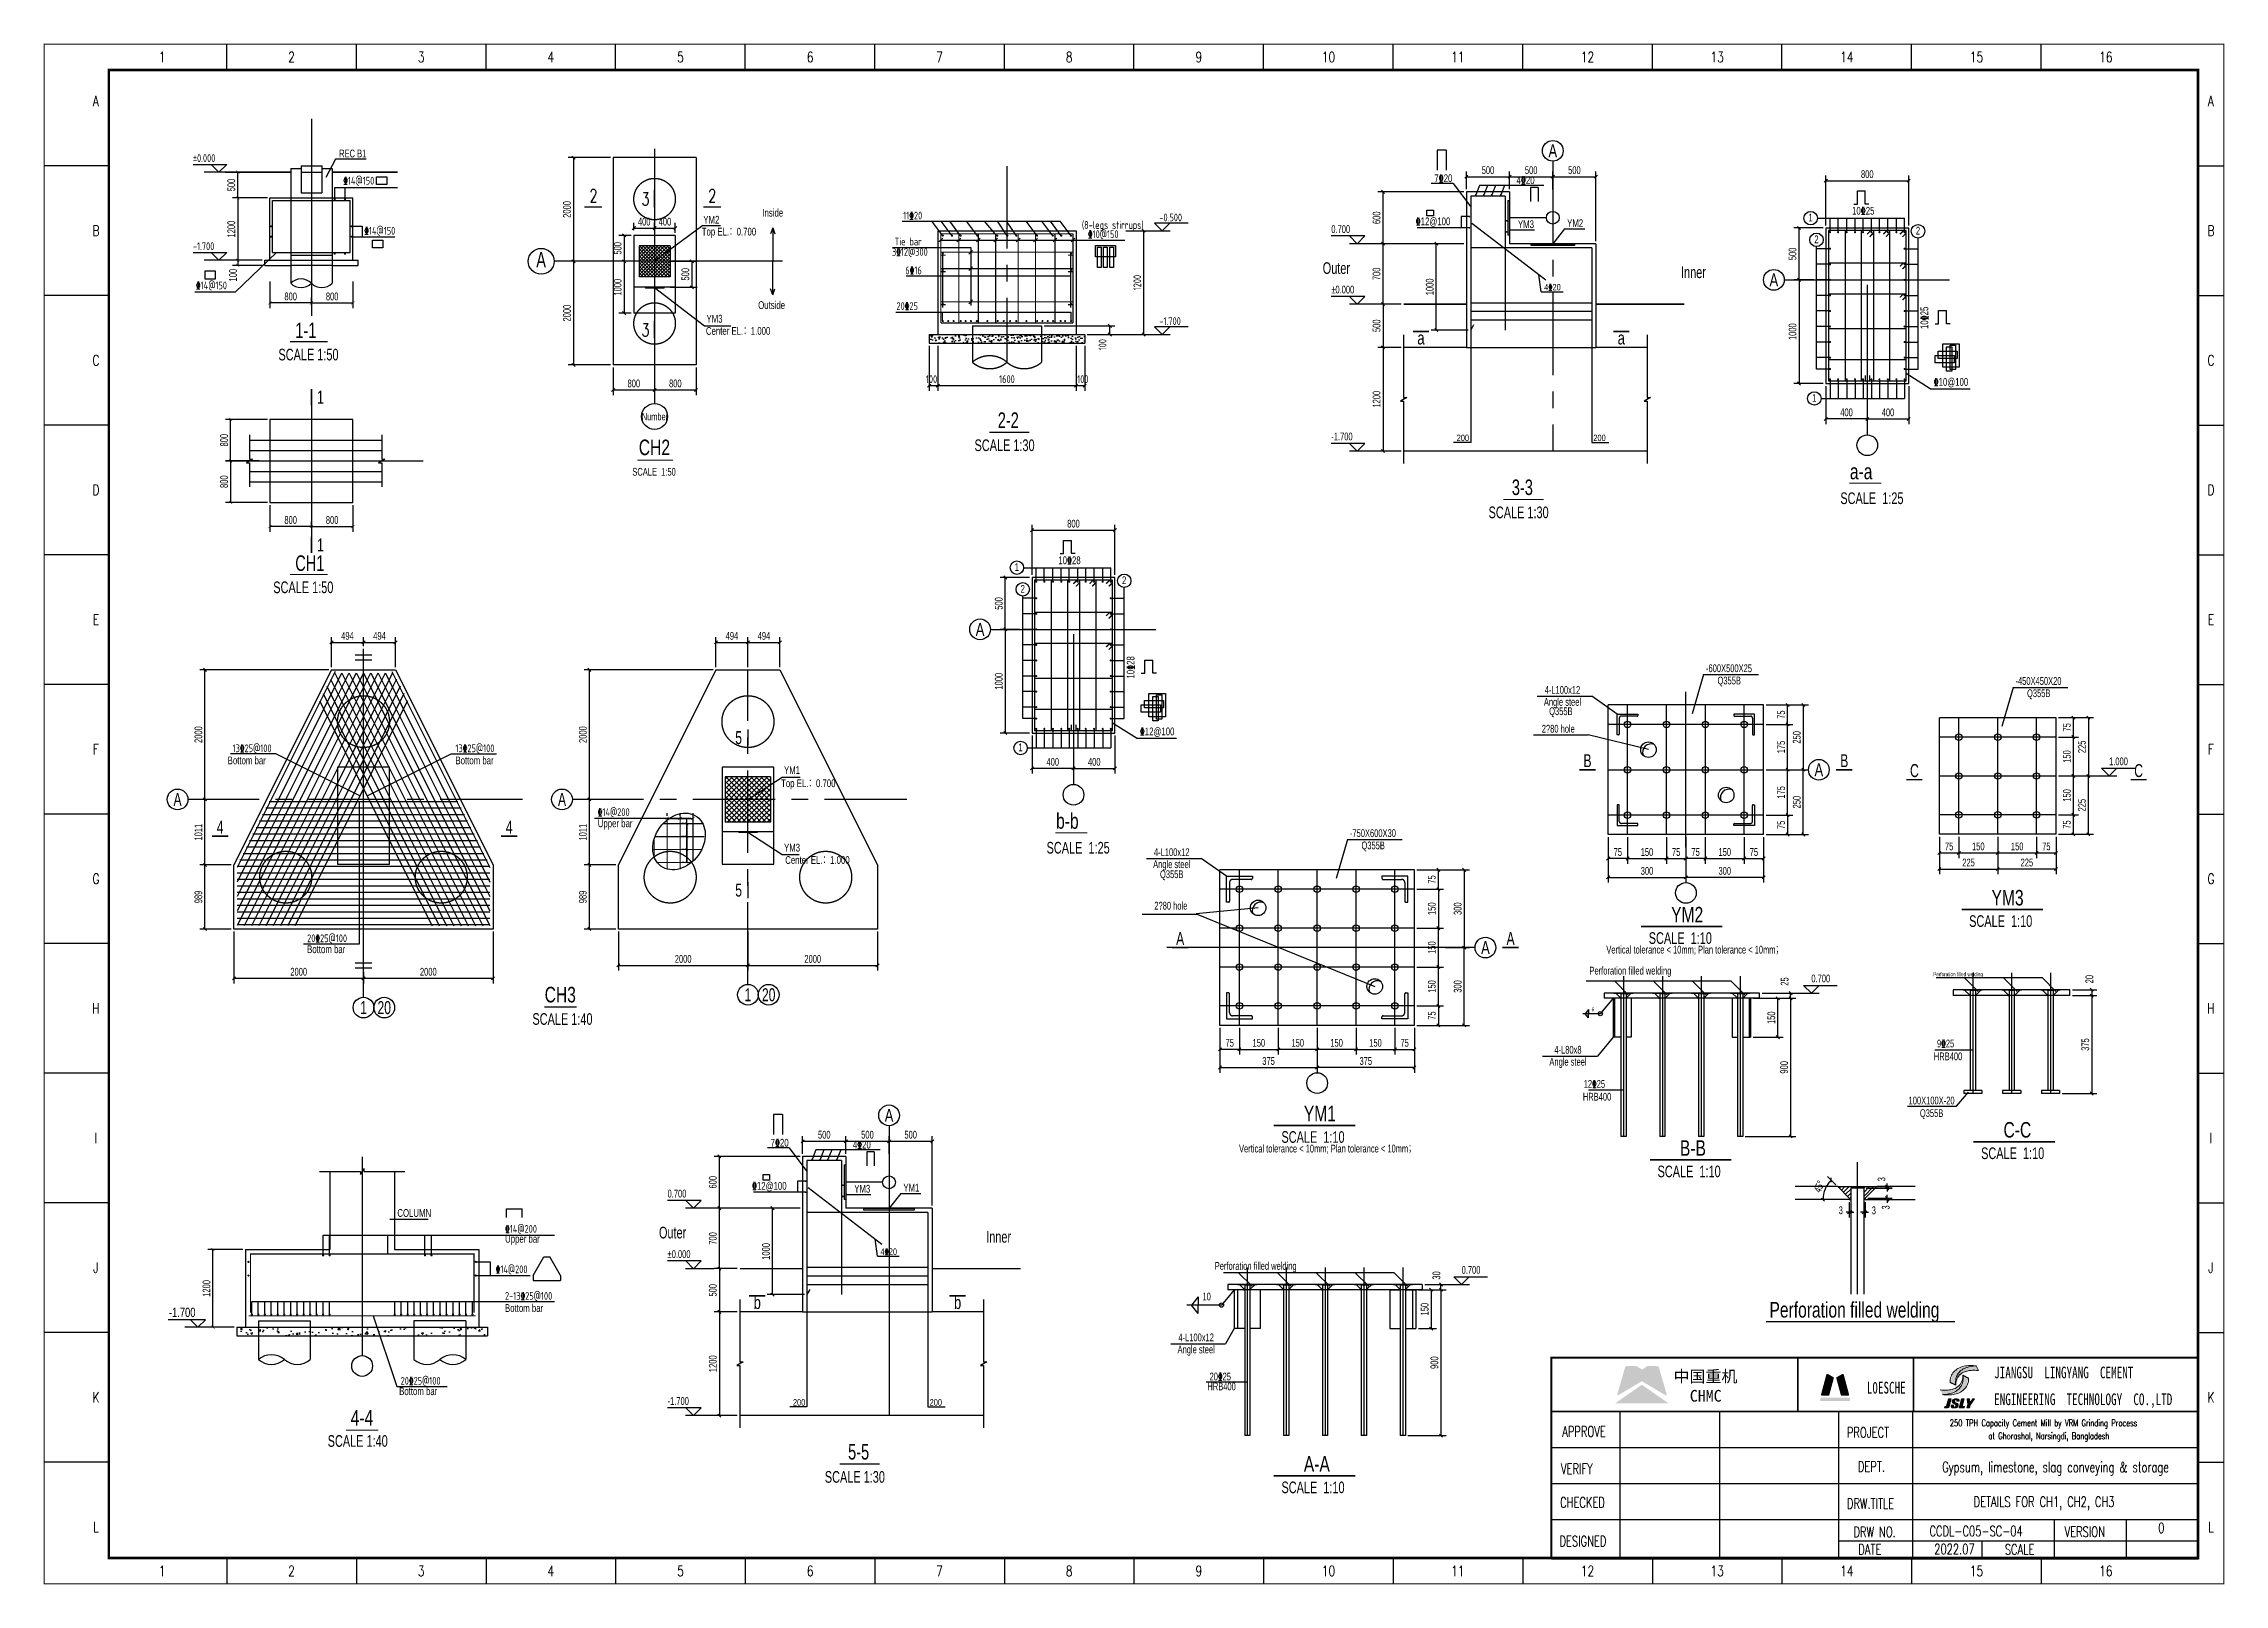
# Model space of a CAD drawing. Header units: millimetres. Extents: x -15901 to 146244, y -607033 to -56344.
# Drawn here: x -12722 to 71413, y -202767 to -143332 of the extents above; entities that cross this region are included whole.
import ezdxf
from ezdxf.enums import TextEntityAlignment as Align

# ---------------------------------------------------------------- set-up
doc = ezdxf.new("R2010")
doc.units = ezdxf.units.MM
doc.header["$LTSCALE"] = 2000
for name, pattern in [('ACAD_ISO02W100', [15, 12, -3]), ('CENTER', [50.8, 31.75, -6.35, 6.35, -6.35]), ('DASHDOT', [1, 0.5, -0.25, 0, -0.25]), ('HIDDEN', [9.525, 6.35, -3.175]), ('SOLID', [0])]:
    doc.linetypes.add(name, pattern=pattern)
for name, color, linetype in [('1', 3, 'Continuous'), ('4', 2, 'Continuous'), ('5', 7, 'Continuous'), ('6', 1, 'Continuous'), ('7', 6, 'Continuous'), ('DIM', 2, 'Continuous'), ('LABEL_PM', 7, 'Continuous'), ('LINE', 7, 'Continuous'), ('P_OUTER_FRAME', 131, 'Continuous'), ('S_01', 3, 'Continuous'), ('S_01_OUTL', 3, 'Continuous'), ('S_02', 151, 'CENTER'), ('S_02_AXIS', 171, 'CENTER'), ('S_03', 7, 'HIDDEN'), ('S_03_HIDD', 4, 'HIDDEN'), ('S_04', 2, 'Continuous'), ('S_04_TEXT', 2, 'Continuous'), ('S_05_DIMS', 7, 'Continuous'), ('S_06', 1, 'Continuous'), ('S_06_RBAR', 1, 'Continuous'), ('S_07', 6, 'Continuous'), ('S_07_LSHOW', 6, 'Continuous'), ('S_08_HATCH', 8, 'Continuous'), ('SOLID_CYAN', 4, 'SOLID'), ('TEXT', 3, 'Continuous'), ('TK', 1, 'Continuous'), ('图层1', 7, 'DASHDOT'), ('图层2', 7, 'ACAD_ISO02W100')]:
    doc.layers.add(name, color=color, linetype=linetype)
for name, color, linetype, lineweight in [('22', 4, 'Continuous', 35), ('Rahm7', 7, 'Continuous', 50), ('图层3', 1, 'Continuous', 0)]:
    doc.layers.add(name, color=color, linetype=linetype, lineweight=lineweight)
doc.styles.add('FS', font='kstxt.shx', dxfattribs={"width": 0.8, "height": 250, "bigfont": 'kshz.shx'})
doc.styles.add('HZ', font='romans.shx', dxfattribs={"width": 0.7, "bigfont": 'hztxt.shx'})
doc.styles.add('HZFS', font='simplex', dxfattribs={"width": 0.7, "bigfont": 'hzfs'})
doc.styles.add('HZTXT', font='romans.shx', dxfattribs={"width": 0.7, "bigfont": 'hztxt.shx'})
doc.styles.add('KS', font='kstxt.shx', dxfattribs={"width": 0.7, "height": 300, "bigfont": 'kshz.shx'})
doc.styles.get("Standard").update_dxf_attribs({"font": 'SimSun.ttf'})
doc.styles.add('TK-HZ', font='txt.shx', dxfattribs={"width": 0.8, "bigfont": 'hztxt.shx'})
doc.styles.add('样3', font='tssdeng.shx', dxfattribs={"width": 0.7, "height": 300, "bigfont": 'tssdchn.shx'})
doc.dimstyles.new('DIM1', dxfattribs={"dimtxt": 300, "dimasz": 120, "dimexe": 200, "dimexo": 100, "dimgap": 100, "dimtad": 1, "dimdec": 0, "dimzin": 14, "dimdsep": 46, "dimtxsty": 'KS', "dimblk": 'ARCHTICK', "dimcen": -900, "dimclrd": 7, "dimclre": 7, "dimclrt": 2, "dimadec": 0, "dimazin": 0, "dimtfac": 1, "dimtdec": 0, "dimtix": 1, "dimtmove": 2, "dimatfit": 2, "dimfxl": 1, "dimtolj": 1, "dimtzin": 14, "dimarcsym": 0})
doc.dimstyles.new('KS50', dxfattribs={"dimtxt": 300, "dimasz": 120, "dimexe": 200, "dimexo": 100, "dimgap": 100, "dimtad": 1, "dimdec": 0, "dimlfac": 0.5, "dimzin": 14, "dimdsep": 46, "dimtxsty": 'KS', "dimblk": 'ARCHTICK', "dimcen": -900, "dimclrd": 7, "dimclre": 7, "dimclrt": 2, "dimadec": 0, "dimazin": 0, "dimtfac": 1, "dimtdec": 0, "dimtix": 1, "dimtmove": 2, "dimatfit": 2, "dimfxl": 1, "dimtolj": 1, "dimtzin": 14, "dimarcsym": 0})
doc.dimstyles.new('KSDIM0.25', dxfattribs={"dimtxt": 300, "dimasz": 120, "dimexe": 200, "dimexo": 100, "dimgap": 100, "dimtad": 1, "dimdec": 0, "dimlfac": 0.25, "dimzin": 14, "dimdsep": 46, "dimtxsty": 'KS', "dimblk": 'ARCHTICK', "dimblk1": 'OBLIQUE', "dimblk2": 'OBLIQUE', "dimsah": 1, "dimcen": -900, "dimclrd": 7, "dimclre": 7, "dimclrt": 2, "dimazin": 3, "dimtfac": 1, "dimtdec": 0, "dimtix": 1, "dimtmove": 2, "dimatfit": 2, "dimfxl": 1, "dimtolj": 1, "dimtzin": 14, "dimlwd": -3, "dimarcsym": 0})
doc.dimstyles.new('KSDIM0.3', dxfattribs={"dimtxt": 300, "dimasz": 120, "dimexe": 200, "dimexo": 100, "dimgap": 100, "dimtad": 1, "dimdec": 0, "dimlfac": 0.3, "dimzin": 14, "dimdsep": 46, "dimtxsty": 'KS', "dimblk1": 'OBLIQUE', "dimblk2": 'OBLIQUE', "dimsah": 1, "dimcen": -900, "dimclrd": 7, "dimclre": 7, "dimclrt": 2, "dimazin": 3, "dimtfac": 1, "dimtdec": 0, "dimtix": 1, "dimtmove": 2, "dimatfit": 2, "dimfxl": 1, "dimtolj": 1, "dimtzin": 14, "dimlwd": -3, "dimarcsym": 1})
doc.dimstyles.new('KSDIM0.5', dxfattribs={"dimtxt": 300, "dimasz": 120, "dimexe": 200, "dimexo": 100, "dimgap": 100, "dimtad": 1, "dimdec": 0, "dimlfac": 0.5, "dimzin": 14, "dimdsep": 46, "dimtxsty": 'KS', "dimblk1": 'OBLIQUE', "dimblk2": 'OBLIQUE', "dimsah": 1, "dimcen": -900, "dimclrd": 7, "dimclre": 7, "dimclrt": 2, "dimadec": 0, "dimazin": 0, "dimtfac": 1, "dimtdec": 0, "dimtix": 1, "dimtmove": 2, "dimatfit": 2, "dimfxl": 1, "dimtolj": 1, "dimtzin": 14, "dimlwd": -3, "dimarcsym": 2})
doc.dimstyles.new('KSDIM1.2', dxfattribs={"dimtxt": 300, "dimasz": 120, "dimexe": 200, "dimexo": 100, "dimgap": 100, "dimtad": 1, "dimdec": 0, "dimlfac": 1.2, "dimzin": 14, "dimdsep": 46, "dimtxsty": 'KS', "dimblk": 'ARCHTICK', "dimblk1": 'OBLIQUE', "dimblk2": 'OBLIQUE', "dimsah": 1, "dimcen": -900, "dimclrd": 7, "dimclre": 7, "dimclrt": 2, "dimazin": 3, "dimtfac": 1, "dimtdec": 0, "dimtix": 1, "dimtmove": 2, "dimatfit": 2, "dimfxl": 1, "dimtolj": 1, "dimtzin": 14, "dimlwd": -3, "dimlwe": -1, "dimarcsym": 0})

msp = doc.modelspace()

# ---------------------------------------------------------------- texts
at = {"color": 253, "linetype": 'Continuous', "style": 'KS', "width": 0.7}
for s, height, p in [('6', 150, (47048.043, -180586.565)), ('10', 300, (32148.219, -191661.405))]:
    msp.add_text(s, height=height, dxfattribs=at).set_placement(p, align=Align.MIDDLE)
at = {"color": 7, "style": 'HZFS', "width": 0.7}
for s, p in [('APPROVE', (45865.788, -197070.153)), ('  PROJECT', (56462.794, -197106.519)), ('VERIFY', (45816.952, -198508.987)), ('  DEPT.', (56888.36, -198421.471)), ('CHECKED', (45784.096, -199805.682)), ('DRW.TITLE', (56849.902, -199848.197)), ('DESIGNED', (45758.516, -201300.123)), (' DRW NO.', (56908.99, -200942.633)), ('VERSION', (65246.504, -200937.748)), ('  DATE', (56905.774, -201618.978)), ('SCALE', (62941.55, -201618.978))]:
    msp.add_text(s, height=400, dxfattribs=at).set_placement(p)
at = {"char_height": 451.63008, "attachment_point": 1}
for s, width, insert in [('{\\fSimSun|b0|i0|c134|p2;中国重机}', 2867.73607, (50160.243, -194517.265)), ('{\\fSimSun|b0|i0|c134|p2;CHMC}', 773.30308, (50787.507, -195266.497))]:
    msp.add_mtext_dynamic_manual_height_columns(s, width=width, gutter_width=12.5, heights=[0], dxfattribs=dict(at, insert=insert))
at = {"color": 7, "char_height": 451.16199, "width": 162378.90608, "attachment_point": 1, "style": 'HZFS'}
for s, insert in [('{\\fSimSun|b0|i0|c134|p54;L0ESCHE}', (57614.732, -194953.251)), ('{\\fSimSun|b0|i0|c134|p54;JIANGSU  LINGYANG  CEMENT  }', (62529.284, -194366.932)), ('{\\fSimSun|b0|i0|c134|p54;ENGINEERING  TECHNOLOGY  CO.,LTD}', (62529.284, -195400.888))]:
    msp.add_mtext(s, dxfattribs=dict(at, insert=insert))
at = {"layer": '4'}
for s, height, style, width, p in [('7%%13220', 300, 'KS', 0.75, (40933.334, -148674.474)), ('4%%13220', 300, 'KS', 0.75, (44104.344, -148748.284)), ('2', 500, 'HZ', 0.7, (8338.657, -149448.13)), ('3', 500, 'HZ', 0.7, (10351.431, -149576.937)), ('2', 500, 'HZ', 0.7, (12924.264, -149448.13)), ('Inside', 300, 'KS', 0.75, (15006.806, -150005.822)), ('YM2', 300, 'KS', 0.75, (12729.024, -150275.288)), ('11%%13220', 300, '样3', 0.7, (20441.513, -150115.37)), ('(8-legs stirrups)', 300, '样3', 0.7, (27334.314, -150478.799)), ('%%13210@150', 300, '样3', 0.7, (27568.417, -150833.789)), ('-0.500', 300, '样3', 0.7, (30323.262, -150186.366)), ('%%13212@100', 300, 'KS', 0.75, (40213.897, -150338.034)), ('YM3', 300, 'KS', 0.75, (44158.555, -150448.739)), ('YM2', 300, 'KS', 0.75, (46055.085, -150408.892)), ('3%%13212@300', 300, '样3', 0.7, (20006.478, -151517.47)), ('Tie bar', 300, '样3', 0.7, (20104.514, -151117.733)), ('6%%13216', 300, '样3', 0.7, (20521.513, -152228.332)), ('4%%13220', 250, 'KS', 0.75, (45171.511, -152852.005)), ('YM3', 300, 'KS', 0.75, (12851.328, -154094.256)), ('Outside', 300, 'KS', 0.75, (14845.862, -153568.739)), ('20%%13225', 300, '样3', 0.7, (20180.513, -153605.371)), ('-1.700', 300, '样3', 0.7, (30323.262, -154186.366)), ('3', 500, 'HZ', 0.7, (10351.431, -154627.146)), ('200', 250, 'KS', 0.75, (41793.963, -158664.672)), ('200', 250, 'KS', 0.75, (47066.935, -158664.672)), ('13%%13225@100', 300, '样3', 0.7, (-5431.026, -170665.418)), ('13%%13225@100', 300, '样3', 0.7, (3166.777, -170665.418)), ('Bottom bar', 300, 'FS', 0.75, (-5620.718, -171133.322)), ('Bottom bar', 300, 'FS', 0.75, (3166.777, -171133.322)), ('YM1', 300, 'KS', 0.75, (15842.763, -171505.797)), ('Upper bar', 300, 'FS', 0.75, (8657.665, -173559.759, 0)), ('%%13214@200', 300, '样3', 0.7, (8657.665, -173127.73, 0)), ('YM3', 300, 'KS', 0.75, (15842.763, -174496.401)), ('YM2', 600, 'KS', 0.75, (50068.447, -177231.037)), ('YM3', 600, 'KS', 0.75, (62429.092, -176577.022)), ('20%%13225@100', 300, '样3', 0.7, (-2556.616, -177995.232)), ('Bottom bar', 300, 'FS', 0.75, (-2556.616, -178416.952)), ('YM1', 600, 'KS', 0.75, (35897.844, -184905.137)), ('C-C', 600, 'KS', 0.75, (62890.932, -185532.41)), ('7%%13220', 300, 'KS', 0.75, (15325.875, -185880.937)), ('4%%13220', 300, 'KS', 0.75, (18496.885, -185954.748)), ('B-B', 600, 'KS', 0.75, (50407.688, -186233.912)), ('%%13212@100', 300, 'KS', 0.75, (14606.438, -187544.498)), ('YM3', 300, 'KS', 0.75, (18551.096, -187655.203)), ('YM1', 300, 'KS', 0.75, (20447.626, -187615.356)), ('COLUMN', 300, 'KS', 0.75, (924.941, -188589.46, 0)), ('Upper bar', 300, 'FS', 0.75, (5082.119, -189585.63, 0)), ('%%13214@200', 300, '样3', 0.7, (5082.119, -189204.895, 0)), ('4%%13220', 250, 'KS', 0.75, (19564.052, -190058.469)), ('%%13214@200', 300, '样3', 0.7, (4718.677, -190762.89)), ('2-13%%13225@100', 300, '样3', 0.7, (5078.421, -191789.321)), ('Bottom bar', 300, 'FS', 0.75, (5078.421, -192257.226)), ('Perforation filled welding', 600, 'KS', 0.75, (53862.235, -192474.591)), ('Bottom bar', 300, 'FS', 0.75, (994.169, -195465.431)), ('20%%13225@100', 300, '样3', 0.7, (1051.001, -195063.83)), ('200', 250, 'KS', 0.75, (16186.504, -195871.136)), ('200', 250, 'KS', 0.75, (21459.476, -195871.136)), ('A-A', 600, 'KS', 0.75, (35897.844, -198420.985))]:
    msp.add_text(s, height=height, dxfattribs=dict(at, style=style, width=width)).set_placement(p)
at = {"layer": '4', "style": 'KS', "width": 0.7}
for s, height, p in [('A', 600, (6470.789, -151667.123)), ('Number', 280, (10862.227, -157715.498))]:
    msp.add_text(s, height=height, dxfattribs=at).set_placement(p, align=Align.MIDDLE)
at = {"layer": '4', "style": 'FS', "width": 0.75}
msp.add_text('CH2', height=600, dxfattribs=at).set_placement((10842.447, -158907.153), align=Align.MIDDLE_CENTER)
at = {"layer": 'DIM', "width": 0.7}
for s, height, style, p in [('250 TPH Capacity Cement Mill by VRM Grinding Process ', 256, 'HZTXT', (60818.602, -196668.722)), ('at Ghorashal, Narsingdi, Bangladesh', 256, 'HZTXT', (62307.353, -197168.722)), ('0', 400, 'HZFS', (68857.651, -200790.579)), ('2022.07', 400, 'HZFS', (60217.618, -201605.523))]:
    msp.add_text(s, height=height, dxfattribs=dict(at, style=style)).set_placement(p)
at = {"layer": 'P_OUTER_FRAME', "style": 'HZFS', "width": 0.7}
for s, p in [('Gypsum, limestone, slag conveying & storage ', (64993.571, -198295.306)), ('DETAILS FOR CH1, CH2, CH3', (64455.05, -199642.469)), ('CCDL-C05-SC-04', (61835.032, -200711.97))]:
    msp.add_text(s, height=400, dxfattribs=at).set_placement(p, align=Align.MIDDLE)
at = {"layer": 'S_01', "style": 'KS', "width": 0.7}
for s, p in [('1-1', (-3012.667, -154693.713)), ('CH1', (-3012.667, -163671.964))]:
    msp.add_text(s, height=600, dxfattribs=at).set_placement(p)
for s, p in [('2-2', (24495.947, -157856.298)), ('3-3', (44328.098, -160446.027)), ('5-5', (18720.639, -197652.491))]:
    msp.add_text(s, height=600, dxfattribs=at).set_placement(p, align=Align.MIDDLE_CENTER)
at = {"layer": 'S_01_OUTL', "style": 'KS'}
for s, width, p in [('a', 0.75, (40417.083, -154688.021)), ('a', 0.75, (48146.474, -154688.021)), ('1', 0.7, (-2040.736, -156967.414)), ('1', 0.7, (-2040.736, -162669.829)), ('5', 0.7, (14091.005, -170102.21)), ('B', 0.7, (46842.433, -170992.374)), ('B', 0.7, (56747.313, -170992.374)), ('C', 0.7, (59452.672, -171375.533)), ('C', 0.7, (68103.115, -171375.533)), ('4', 0.7, (-5913.546, -173555.287)), ('4', 0.7, (5239.304, -173555.287)), ('5', 0.7, (14091.005, -175986.425)), ('A', 0.7, (31127.191, -177852.428)), ('A', 0.7, (43873.306, -177852.428)), ('b', 0.75, (14809.624, -191894.485)), ('b', 0.75, (22539.015, -191894.485))]:
    msp.add_text(s, height=500, dxfattribs=dict(at, width=width)).set_placement(p, align=Align.MIDDLE_CENTER)
at = {"layer": 'S_01_OUTL', "color": 7, "style": 'KS', "width": 0.7}
for p in [(47568.292, -178431.825), (33397.688, -186105.925)]:
    msp.add_text('Vertical tolerance < 10mm; Plan tolerance < 10mm；', height=300, dxfattribs=at).set_placement(p)
at = {"layer": 'S_04', "style": 'KS', "width": 0.75}
for p in [(45502.456, -147467.561), (54030.615, -152444.354), (23406.815, -165927.02), (55766.435, -171342.374), (42903.876, -178202.428), (19894.997, -184674.025)]:
    msp.add_text('A', height=500, dxfattribs=at).set_placement(p, align=Align.MIDDLE)
at = {"layer": 'S_04'}
for s, height, style, width, p in [('%%p0.000', 300, '样3', 0.7, (-6963.28, -147896.511)), ('%%13214@150', 300, '样3', 0.7, (-1161.073, -148769.03)), ('10%%13225', 300, 'KS', 0.75, (57049.327, -149929.73)), ('%%13214@150', 300, '样3', 0.7, (-350.732, -150700.96)), ('Top EL.：0.700', 300, 'KS', 0.75, (12669.113, -150734.694)), ('1', 300, 'KS', 0.75, (55365.306, -150192.856)), ('2', 300, 'KS', 0.75, (59506.896, -150697.482)), ('-1.700', 300, '样3', 0.7, (-6963.28, -151296.511)), ('2', 300, 'KS', 0.75, (55591.51, -151030.894)), ('%%13214@150', 300, '样3', 0.7, (-6845.359, -152808.77)), ('Center EL.：1.000', 300, 'KS', 0.75, (12829.814, -154564.337)), ('SCALE 1:50', 450, 'KS', 0.7, (-3662.458, -155551.954)), ('%%13210@100', 300, 'KS', 0.75, (60193.949, -156531.571)), ('1', 300, 'KS', 0.75, (55507.168, -157146.888)), ('SCALE 1:30', 450, 'KS', 0.7, (23192.475, -159049.37)), ('a-a', 600, 'KS', 0.75, (56963.2, -160136.688)), ('10%%13228', 300, 'KS', 0.75, (26425.527, -163412.396)), ('1', 300, 'KS', 0.75, (24741.506, -163675.522)), ('2', 300, 'KS', 0.75, (28883.096, -164180.148)), ('SCALE 1:50', 450, 'KS', 0.7, (-3862.079, -164530.204)), ('2', 300, 'KS', 0.75, (24967.71, -164513.56)), ('%%13212@100', 300, 'KS', 0.75, (29570.149, -170014.237)), ('1', 300, 'KS', 0.75, (24883.367, -170629.554)), ('Top EL.：0.700', 300, 'KS', 0.75, (15729.828, -172012.698)), ('b-b', 600, 'KS', 0.75, (26339.4, -173619.354)), ('Center EL.：1.000', 300, 'KS', 0.75, (15890.53, -174973.463)), ('-1.700', 360, 'KS', 0.75, (-7888.304, -192454.293))]:
    msp.add_text(s, height=height, dxfattribs=dict(at, style=style, width=width)).set_placement(p)
at = {"layer": 'S_04', "style": 'KS', "width": 0.75}
for s, p in [('10%%13225', (59987.604, -154341.609)), ('10%%13228', (29363.804, -167824.276))]:
    msp.add_text(s, height=300, rotation=90, dxfattribs=at).set_placement(p)
at = {"layer": 'S_04_TEXT', "width": 0.7}
for s, style, p in [('REC B1', 'FS', (-1319.485, -147720.914)), ('0.700', 'KS', (36957.417, -150636.678)), ('%%P0.000', 'KS', (36957.417, -152970.011)), ('-1.700', 'KS', (36957.417, -158636.678)), ('1.000', 'KS', (66964.045, -171168.317)), ('0.700', 'KS', (55477.689, -179544.132)), ('0.700', 'KS', (11349.958, -187843.142)), ('%%P0.000', 'KS', (11349.958, -190176.475)), ('0.700', 'KS', (41984.62, -190785.106)), ('-1.700', 'KS', (11349.958, -195843.142))]:
    msp.add_text(s, height=300, dxfattribs=dict(at, style=style)).set_placement(p)
at = {"layer": 'S_04_TEXT', "style": 'KS', "width": 0.7}
for s, height, p in [('-600X500X25', 300, (52299.258, -167427.467)), ('4-L100x12', 300, (45875.895, -168262.39)), ('Q355B', 300, (52309.004, -167939.307)), ('-450X450X20', 300, (64240.507, -167918.41)), ('Q355B', 300, (64250.253, -168430.251)), ('Angle steel', 300, (45875.895, -168763.519)), ('Q355B', 300, (45812.682, -169123.208)), ('2\x8180 hole', 300, (45714.665, -169754.542)), ('-750X600X30', 300, (38562.741, -173787.521)), ('Q355B', 300, (38572.488, -174299.362)), ('Angle steel', 300, (30800.151, -175023.573)), ('4-L100x12', 300, (30800.151, -174522.445)), ('Q355B', 300, (30800.151, -175411.543)), ('2\x8180 hole', 300, (30766.57, -176581.098)), ('Perforation filled welding', 300, (48496.167, -179129.801)), ('Perforation filled welding', 150, (61137.668, -179249.028)), ('Angle steel', 300, (46087.364, -182644.843)), ('4-L80x8', 300, (46087.364, -182143.715)), ('HRB400', 300, (60750.926, -182398.445)), ('9%%13225', 300, (60656.27, -181902.984)), ('12%%13225', 300, (47107.819, -183460.332)), ('HRB400', 300, (47210.124, -183954.829)), ('100X100X-20', 300, (60115.799, -184101.615)), ('Q355B', 300, (60115.799, -184626.991)), ('Perforation filled welding', 300, (34039.711, -190519.496)), ('4-L100x12', 300, (31743.603, -193239.922)), ('Angle steel', 300, (31743.603, -193741.05)), ('HRB400', 300, (32723.965, -195130.919)), ('20%%13225', 300, (32672.812, -194749.801))]:
    msp.add_text(s, height=height, dxfattribs=at).set_placement(p, align=Align.MIDDLE)
for s, p in [('A', (-7554.761, -172486.521)), ('A', (7277.082, -172486.521)), ('1', (14450.872, -180021.204)), ('20', (15250.872, -180021.204)), ('1', (-380.971, -180517.806)), ('20', (419.029, -180517.806))]:
    msp.add_text(s, height=500, dxfattribs=at).set_placement(p, align=Align.MIDDLE_CENTER)
at = {"layer": 'S_04_TEXT', "style": 'KS', "width": 0.75}
for s, p in [('CH3', (7210.407, -180317.134)), ('4-4', (-441.577, -196638.67))]:
    msp.add_text(s, height=600, dxfattribs=at).set_placement(p, align=Align.CENTER)
at = {"layer": 'TEXT', "style": 'KS', "width": 0.7}
for s, p in [('Outer', (36625.528, -152215.936)), ('Inner', (50449.764, -152377.039)), ('SCALE 1:30', (43024.626, -161639.099)), ('SCALE 1:40', (6135.957, -181182.305)), ('Outer', (11018.07, -189422.4)), ('Inner', (23642.184, -189583.503)), ('SCALE 1:40', (-1763.407, -197460.244)), ('SCALE 1:30', (17417.168, -198845.563))]:
    msp.add_text(s, height=450, dxfattribs=at).set_placement(p)
for s, height, p in [('SCALE  1:50', 300, (10829.233, -159848.802)), ('SCALE  1:25', 450, (57813.579, -160867.535)), ('SCALE  1:25', 450, (27189.779, -174350.201)), ('SCALE  1:10', 450, (62782.921, -177180.867)), ('SCALE  1:10', 450, (50422.276, -177834.882)), ('SCALE  1:10', 450, (36251.673, -185508.982)), ('SCALE  1:10', 450, (63244.761, -186136.254)), ('SCALE  1:10', 450, (50761.517, -186837.757)), ('SCALE  1:10', 450, (36251.673, -199024.83))]:
    msp.add_text(s, height=height, dxfattribs=at).set_placement(p, align=Align.MIDDLE)

# ---------------------------------------------------------------- blocks, each defined once
blk = doc.blocks.new('_OBLIQUE')
at = {"color": 1}
blk.add_line((-0.5, -0.5), (0.5, 0.5), dxfattribs=at)
blk = doc.blocks.new('*D440')
at = {"layer": '5', "color": 7, "lineweight": -2}
for p, q in [((11449, -151729), (12487, -151729)), ((11449, -152729), (12487, -152729))]:
    blk.add_line(p, q, dxfattribs=at)
at = {"layer": '5', "color": 7, "lineweight": -3}
blk.add_line((12287, -151729), (12287, -152729), dxfattribs=at)
at = {"layer": 'Defpoints', "color": 0}
for p in [(11349, -151729), (11349, -152729), (12287, -152729)]:
    blk.add_point(p, dxfattribs=at)
at = {"layer": '5', "color": 7, "linetype": 'ByBlock', "lineweight": -3, "xscale": 120, "yscale": 120, "zscale": 120}
for p, rotation in [((12287, -151729), 90), ((12287, -152729), 270)]:
    blk.add_blockref('_OBLIQUE', p, dxfattribs=dict(at, rotation=rotation))
at = {"layer": '5', "color": 2, "insert": (12037, -152229), "char_height": 300, "attachment_point": 5, "rotation": 90, "style": 'KS'}
blk.add_mtext('\\A1;500', dxfattribs=at)
blk = doc.blocks.new('*D441')
at = {"layer": '7', "color": 7, "lineweight": -2}
for p, q in [((10849, -150529), (10849, -150251)), ((11649, -150629), (11649, -150251))]:
    blk.add_line(p, q, dxfattribs=at)
at = {"layer": '7', "color": 7, "lineweight": -3}
blk.add_line((10849, -150451), (11649, -150451), dxfattribs=at)
at = {"layer": 'Defpoints', "color": 0}
for p in [(11649, -150451), (10849, -150629), (11649, -150729)]:
    blk.add_point(p, dxfattribs=at)
at = {"layer": '7', "color": 7, "linetype": 'ByBlock', "lineweight": -3, "xscale": 120, "yscale": 120, "zscale": 120, "rotation": 180}
blk.add_blockref('_OBLIQUE', (10849, -150451), dxfattribs=at)
at = {"layer": '7', "color": 7, "linetype": 'ByBlock', "lineweight": -3, "xscale": 120, "yscale": 120, "zscale": 120}
blk.add_blockref('_OBLIQUE', (11649, -150451), dxfattribs=at)
at = {"layer": '7', "color": 2, "insert": (11249, -150201), "char_height": 300, "attachment_point": 5, "style": 'KS'}
blk.add_mtext('\\A1;400', dxfattribs=at)
blk = doc.blocks.new('*D442')
at = {"layer": '7', "color": 7, "lineweight": -2}
for p, q in [((10049, -151729), (9474, -151729)), ((9949, -153729), (9474, -153729))]:
    blk.add_line(p, q, dxfattribs=at)
at = {"layer": '7', "color": 7, "lineweight": -3}
blk.add_line((9674, -151729), (9674, -153729), dxfattribs=at)
at = {"layer": 'Defpoints', "color": 0}
for p in [(10149, -151729), (9674, -153729), (10049, -153729)]:
    blk.add_point(p, dxfattribs=at)
at = {"layer": '7', "color": 7, "linetype": 'ByBlock', "lineweight": -3, "xscale": 120, "yscale": 120, "zscale": 120}
for p, rotation in [((9674, -151729), 90), ((9674, -153729), 270)]:
    blk.add_blockref('_OBLIQUE', p, dxfattribs=dict(at, rotation=rotation))
at = {"layer": '7', "color": 2, "insert": (9424, -152729), "char_height": 300, "attachment_point": 5, "rotation": 90, "style": 'KS'}
blk.add_mtext('\\A1;1000', dxfattribs=at)
blk = doc.blocks.new('*D443')
at = {"layer": '7', "color": 7, "lineweight": -2}
for p, q in [((9949, -150729), (9474, -150729)), ((10049, -151729), (9474, -151729))]:
    blk.add_line(p, q, dxfattribs=at)
at = {"layer": '7', "color": 7, "lineweight": -3}
blk.add_line((9674, -150729), (9674, -151729), dxfattribs=at)
at = {"layer": 'Defpoints', "color": 0}
for p in [(10049, -150729), (9674, -151729), (10149, -151729)]:
    blk.add_point(p, dxfattribs=at)
at = {"layer": '7', "color": 7, "linetype": 'ByBlock', "lineweight": -3, "xscale": 120, "yscale": 120, "zscale": 120}
for p, rotation in [((9674, -150729), 90), ((9674, -151729), 270)]:
    blk.add_blockref('_OBLIQUE', p, dxfattribs=dict(at, rotation=rotation))
at = {"layer": '7', "color": 2, "insert": (9424, -151229), "char_height": 300, "attachment_point": 5, "rotation": 90, "style": 'KS'}
blk.add_mtext('\\A1;500', dxfattribs=at)
blk = doc.blocks.new('*D444')
at = {"layer": '7', "color": 7, "lineweight": -2}
for p, q in [((9149, -147729), (7519, -147729)), ((7815, -151729), (7519, -151729))]:
    blk.add_line(p, q, dxfattribs=at)
at = {"layer": '7', "color": 7, "lineweight": -3}
blk.add_line((7719, -147729), (7719, -151729), dxfattribs=at)
at = {"layer": 'Defpoints', "color": 0}
for p in [(9249, -147729), (7719, -151729), (7915, -151729)]:
    blk.add_point(p, dxfattribs=at)
at = {"layer": '7', "color": 7, "linetype": 'ByBlock', "lineweight": -3, "xscale": 120, "yscale": 120, "zscale": 120}
for p, rotation in [((7719, -147729), 89.99999999999999), ((7719, -151729), 270)]:
    blk.add_blockref('_OBLIQUE', p, dxfattribs=dict(at, rotation=rotation))
at = {"layer": '7', "color": 2, "insert": (7469, -149729), "char_height": 300, "attachment_point": 5, "rotation": 90, "style": 'KS'}
blk.add_mtext('\\A1;2000', dxfattribs=at)
blk = doc.blocks.new('*D445')
at = {"layer": '7', "color": 7, "lineweight": -2}
for p, q in [((7815, -151729), (7519, -151729)), ((9149, -155729), (7519, -155729))]:
    blk.add_line(p, q, dxfattribs=at)
at = {"layer": '7', "color": 7, "lineweight": -3}
blk.add_line((7719, -151729), (7719, -155729), dxfattribs=at)
at = {"layer": 'Defpoints', "color": 0}
for p in [(7915, -151729), (7719, -155729), (9249, -155729)]:
    blk.add_point(p, dxfattribs=at)
at = {"layer": '7', "color": 7, "linetype": 'ByBlock', "lineweight": -3, "xscale": 120, "yscale": 120, "zscale": 120}
for p, rotation in [((7719, -151729), 89.99999999999999), ((7719, -155729), 270)]:
    blk.add_blockref('_OBLIQUE', p, dxfattribs=dict(at, rotation=rotation))
at = {"layer": '7', "color": 2, "insert": (7469, -153729), "char_height": 300, "attachment_point": 5, "rotation": 90, "style": 'KS'}
blk.add_mtext('\\A1;2000', dxfattribs=at)
blk = doc.blocks.new('*D446')
at = {"layer": '7', "color": 7, "lineweight": -2}
for p, q in [((10049, -150529), (10049, -150251)), ((10849, -150529), (10849, -150251))]:
    blk.add_line(p, q, dxfattribs=at)
at = {"layer": '7', "color": 7, "lineweight": -3}
blk.add_line((10049, -150451), (10849, -150451), dxfattribs=at)
at = {"layer": 'Defpoints', "color": 0}
for p in [(10849, -150451), (10049, -150629), (10849, -150629)]:
    blk.add_point(p, dxfattribs=at)
at = {"layer": '7', "color": 7, "linetype": 'ByBlock', "lineweight": -3, "xscale": 120, "yscale": 120, "zscale": 120, "rotation": 180}
blk.add_blockref('_OBLIQUE', (10049, -150451), dxfattribs=at)
at = {"layer": '7', "color": 7, "linetype": 'ByBlock', "lineweight": -3, "xscale": 120, "yscale": 120, "zscale": 120}
blk.add_blockref('_OBLIQUE', (10849, -150451), dxfattribs=at)
at = {"layer": '7', "color": 2, "insert": (10449, -150201), "char_height": 300, "attachment_point": 5, "style": 'KS'}
blk.add_mtext('\\A1;400', dxfattribs=at)
blk = doc.blocks.new('*D447')
at = {"layer": '7', "color": 7, "lineweight": -2}
for p, q in [((10849, -155829), (10849, -156892)), ((12449, -155829), (12449, -156892))]:
    blk.add_line(p, q, dxfattribs=at)
at = {"layer": '7', "color": 7, "lineweight": -3}
blk.add_line((10849, -156692), (12449, -156692), dxfattribs=at)
at = {"layer": 'Defpoints', "color": 0}
for p in [(10849, -155729), (12449, -155729), (12449, -156692)]:
    blk.add_point(p, dxfattribs=at)
at = {"layer": '7', "color": 7, "linetype": 'ByBlock', "lineweight": -3, "xscale": 120, "yscale": 120, "zscale": 120, "rotation": 180}
blk.add_blockref('_OBLIQUE', (10849, -156692), dxfattribs=at)
at = {"layer": '7', "color": 7, "linetype": 'ByBlock', "lineweight": -3, "xscale": 120, "yscale": 120, "zscale": 120}
blk.add_blockref('_OBLIQUE', (12449, -156692), dxfattribs=at)
at = {"layer": '7', "color": 2, "insert": (11649, -156442), "char_height": 300, "attachment_point": 5, "style": 'KS'}
blk.add_mtext('\\A1;800', dxfattribs=at)
blk = doc.blocks.new('*D448')
at = {"layer": '7', "color": 7, "lineweight": -2}
for p, q in [((9249, -155829), (9249, -156892)), ((10849, -155829), (10849, -156892))]:
    blk.add_line(p, q, dxfattribs=at)
at = {"layer": '7', "color": 7, "lineweight": -3}
blk.add_line((9249, -156692), (10849, -156692), dxfattribs=at)
at = {"layer": 'Defpoints', "color": 0}
for p in [(9249, -155729), (10849, -155729), (10849, -156692)]:
    blk.add_point(p, dxfattribs=at)
at = {"layer": '7', "color": 7, "linetype": 'ByBlock', "lineweight": -3, "xscale": 120, "yscale": 120, "zscale": 120, "rotation": 180}
blk.add_blockref('_OBLIQUE', (9249, -156692), dxfattribs=at)
at = {"layer": '7', "color": 7, "linetype": 'ByBlock', "lineweight": -3, "xscale": 120, "yscale": 120, "zscale": 120}
blk.add_blockref('_OBLIQUE', (10849, -156692), dxfattribs=at)
at = {"layer": '7', "color": 2, "insert": (10049, -156442), "char_height": 300, "attachment_point": 5, "style": 'KS'}
blk.add_mtext('\\A1;800', dxfattribs=at)
blk = doc.blocks.new('Dot')
at = {"layer": '6', "const_width": 0.4}
blk.add_lwpolyline([(-0.2, 0, 1), (0.2, 0, 1)], format="xyb", close=True, dxfattribs=at)
blk = doc.blocks.new('*D496')
at = {"color": 7, "lineweight": -2}
for p, q in [((27110, -154984), (27110, -156726)), ((27443, -154984), (27443, -156726))]:
    blk.add_line(p, q, dxfattribs=at)
at = {"color": 7, "lineweight": -3}
blk.add_line((27110, -156526), (27443, -156526), dxfattribs=at)
at = {"layer": 'Defpoints', "color": 0}
for p in [(27110, -154884), (27443, -154884), (27443, -156526)]:
    blk.add_point(p, dxfattribs=at)
at = {"color": 7, "linetype": 'ByBlock', "lineweight": -3, "xscale": 120, "yscale": 120, "zscale": 120, "rotation": 180}
blk.add_blockref('_OBLIQUE', (27110, -156526), dxfattribs=at)
at = {"color": 7, "linetype": 'ByBlock', "lineweight": -3, "xscale": 120, "yscale": 120, "zscale": 120}
blk.add_blockref('_OBLIQUE', (27443, -156526), dxfattribs=at)
at = {"color": 2, "insert": (27371, -156276), "char_height": 300, "attachment_point": 5, "style": '样3'}
blk.add_mtext('\\A1;100', dxfattribs=at)
blk = doc.blocks.new('*D497')
at = {"color": 7, "lineweight": -2}
for p, q in [((21443, -154984), (21443, -156726)), ((21776, -154984), (21776, -156726))]:
    blk.add_line(p, q, dxfattribs=at)
at = {"color": 7, "lineweight": -3}
blk.add_line((21443, -156526), (21776, -156526), dxfattribs=at)
at = {"layer": 'Defpoints', "color": 0}
for p in [(21443, -154884), (21776, -154884), (21776, -156526)]:
    blk.add_point(p, dxfattribs=at)
at = {"color": 7, "linetype": 'ByBlock', "lineweight": -3, "xscale": 120, "yscale": 120, "zscale": 120, "rotation": 180}
blk.add_blockref('_OBLIQUE', (21443, -156526), dxfattribs=at)
at = {"color": 7, "linetype": 'ByBlock', "lineweight": -3, "xscale": 120, "yscale": 120, "zscale": 120}
blk.add_blockref('_OBLIQUE', (21776, -156526), dxfattribs=at)
at = {"color": 2, "insert": (21534, -156276), "char_height": 300, "attachment_point": 5, "style": '样3'}
blk.add_mtext('\\A1;100', dxfattribs=at)
blk = doc.blocks.new('*D498')
at = {"color": 7, "lineweight": -2}
for p, q in [((21776, -154984), (21776, -156726)), ((27110, -154984), (27110, -156726))]:
    blk.add_line(p, q, dxfattribs=at)
at = {"color": 7, "lineweight": -3}
blk.add_line((21776, -156526), (27110, -156526), dxfattribs=at)
at = {"layer": 'Defpoints', "color": 0}
for p in [(21776, -154884), (27110, -154884), (27110, -156526)]:
    blk.add_point(p, dxfattribs=at)
at = {"color": 7, "linetype": 'ByBlock', "lineweight": -3, "xscale": 120, "yscale": 120, "zscale": 120, "rotation": 180}
blk.add_blockref('_OBLIQUE', (21776, -156526), dxfattribs=at)
at = {"color": 7, "linetype": 'ByBlock', "lineweight": -3, "xscale": 120, "yscale": 120, "zscale": 120}
blk.add_blockref('_OBLIQUE', (27110, -156526), dxfattribs=at)
at = {"color": 2, "insert": (24443, -156276), "char_height": 300, "attachment_point": 5, "style": '样3'}
blk.add_mtext('\\A1;1600', dxfattribs=at)
blk = doc.blocks.new('*D499')
at = {"color": 7, "lineweight": -2}
for p, q in [((25876, -154217), (28611, -154217)), ((27543, -154551), (28611, -154551))]:
    blk.add_line(p, q, dxfattribs=at)
at = {"color": 7, "lineweight": -3}
blk.add_line((28411, -154551), (28411, -154217), dxfattribs=at)
at = {"layer": 'Defpoints', "color": 0}
for p in [(25776, -154217), (27443, -154551), (28411, -154217)]:
    blk.add_point(p, dxfattribs=at)
at = {"color": 7, "linetype": 'ByBlock', "lineweight": -3, "xscale": 120, "yscale": 120, "zscale": 120}
for p, rotation in [((28411, -154217), 90), ((28411, -154551), 270)]:
    blk.add_blockref('_OBLIQUE', p, dxfattribs=dict(at, rotation=rotation))
at = {"color": 2, "insert": (28130, -154946), "char_height": 300, "attachment_point": 5, "rotation": 90, "style": '样3'}
blk.add_mtext('\\A1;100', dxfattribs=at)
blk = doc.blocks.new('*D500')
at = {"layer": 'Defpoints', "color": 0}
for p in [(28925, -150551), (29722, -150551), (27995, -154551)]:
    blk.add_point(p, dxfattribs=at)
at = {"layer": 'S_05_DIMS', "color": 7, "lineweight": -2}
for p, q in [((29025, -150551), (29922, -150551)), ((28095, -154551), (29922, -154551))]:
    blk.add_line(p, q, dxfattribs=at)
at = {"layer": 'S_05_DIMS', "color": 7, "lineweight": -3}
blk.add_line((29722, -154551), (29722, -150551), dxfattribs=at)
at = {"layer": 'S_05_DIMS', "color": 7, "linetype": 'ByBlock', "lineweight": -3, "xscale": 120, "yscale": 120, "zscale": 120}
for p, rotation in [((29722, -150551), 90), ((29722, -154551), 270)]:
    blk.add_blockref('_OBLIQUE', p, dxfattribs=dict(at, rotation=rotation))
at = {"layer": 'S_05_DIMS', "color": 2, "insert": (29472, -152551), "char_height": 300, "attachment_point": 5, "rotation": 90, "style": '样3'}
blk.add_mtext('\\A1;1200', dxfattribs=at)
blk = doc.blocks.new('*D501')
at = {"layer": 'Defpoints', "color": 0}
for p in [(43836, -148466), (42169, -149049), (43836, -149049)]:
    blk.add_point(p, dxfattribs=at)
at = {"layer": 'S_05_DIMS', "color": 7}
for p, q in [((42169, -148949), (42169, -148266)), ((43836, -148949), (43836, -148266))]:
    blk.add_line(p, q, dxfattribs=at)
at = {"layer": 'S_05_DIMS', "color": 7, "lineweight": -3}
blk.add_line((42169, -148466), (43836, -148466), dxfattribs=at)
at = {"layer": 'S_05_DIMS', "color": 7, "linetype": 'ByBlock', "lineweight": -3, "xscale": 120, "yscale": 120, "zscale": 120, "rotation": 180}
blk.add_blockref('_OBLIQUE', (42169, -148466), dxfattribs=at)
at = {"layer": 'S_05_DIMS', "color": 7, "linetype": 'ByBlock', "lineweight": -3, "xscale": 120, "yscale": 120, "zscale": 120}
blk.add_blockref('_OBLIQUE', (43836, -148466), dxfattribs=at)
at = {"layer": 'S_05_DIMS', "color": 2, "insert": (43002, -148216), "char_height": 300, "attachment_point": 5, "style": 'KS'}
blk.add_mtext('\\A1;500', dxfattribs=at)
blk = doc.blocks.new('_ArchTick')
at = {"color": 0, "linetype": 'ByBlock', "const_width": 0.15}
blk.add_lwpolyline([(-0.5, -0.5), (0.5, 0.5)], dxfattribs=at)
blk = doc.blocks.new('*D502')
at = {"layer": 'Defpoints', "color": 0}
for p in [(45502, -148466), (43836, -149049), (45502, -149054)]:
    blk.add_point(p, dxfattribs=at)
at = {"layer": 'S_05_DIMS', "color": 7}
for p, q in [((43836, -148949), (43836, -148266)), ((45502, -148954), (45502, -148266))]:
    blk.add_line(p, q, dxfattribs=at)
at = {"layer": 'S_05_DIMS', "color": 7, "lineweight": -3}
blk.add_line((43836, -148466), (45502, -148466), dxfattribs=at)
at = {"layer": 'S_05_DIMS', "color": 7, "linetype": 'ByBlock', "lineweight": -3, "xscale": 120, "yscale": 120, "zscale": 120, "rotation": 180}
blk.add_blockref('_OBLIQUE', (43836, -148466), dxfattribs=at)
at = {"layer": 'S_05_DIMS', "color": 7, "linetype": 'ByBlock', "lineweight": -3, "xscale": 120, "yscale": 120, "zscale": 120}
blk.add_blockref('_OBLIQUE', (45502, -148466), dxfattribs=at)
at = {"layer": 'S_05_DIMS', "color": 2, "insert": (44669, -148216), "char_height": 300, "attachment_point": 5, "style": 'KS'}
blk.add_mtext('\\A1;500', dxfattribs=at)
blk = doc.blocks.new('*D503')
at = {"layer": 'Defpoints', "color": 0}
for p in [(47169, -148466), (45502, -149054), (47169, -151049)]:
    blk.add_point(p, dxfattribs=at)
at = {"layer": 'S_05_DIMS', "color": 7}
for p, q in [((45502, -148954), (45502, -148266)), ((47169, -150949), (47169, -148266))]:
    blk.add_line(p, q, dxfattribs=at)
at = {"layer": 'S_05_DIMS', "color": 7, "lineweight": -3}
blk.add_line((45502, -148466), (47169, -148466), dxfattribs=at)
at = {"layer": 'S_05_DIMS', "color": 7, "linetype": 'ByBlock', "lineweight": -3, "xscale": 120, "yscale": 120, "zscale": 120, "rotation": 180}
blk.add_blockref('_OBLIQUE', (45502, -148466), dxfattribs=at)
at = {"layer": 'S_05_DIMS', "color": 7, "linetype": 'ByBlock', "lineweight": -3, "xscale": 120, "yscale": 120, "zscale": 120}
blk.add_blockref('_OBLIQUE', (47169, -148466), dxfattribs=at)
at = {"layer": 'S_05_DIMS', "color": 2, "insert": (46336, -148216), "char_height": 300, "attachment_point": 5, "style": 'KS'}
blk.add_mtext('\\A1;500', dxfattribs=at)
blk = doc.blocks.new('*D504')
at = {"layer": 'Defpoints', "color": 0}
for p in [(38954, -151049), (42169, -151049), (39746, -153382)]:
    blk.add_point(p, dxfattribs=at)
at = {"layer": 'S_05_DIMS', "color": 7}
for p, q in [((42069, -151049), (38754, -151049)), ((39646, -153382), (38754, -153382))]:
    blk.add_line(p, q, dxfattribs=at)
at = {"layer": 'S_05_DIMS', "color": 7, "lineweight": -3}
blk.add_line((38954, -153382), (38954, -151049), dxfattribs=at)
at = {"layer": 'S_05_DIMS', "color": 7, "linetype": 'ByBlock', "lineweight": -3, "xscale": 120, "yscale": 120, "zscale": 120}
for p, rotation in [((38954, -151049), 90), ((38954, -153382), 270)]:
    blk.add_blockref('_OBLIQUE', p, dxfattribs=dict(at, rotation=rotation))
at = {"layer": 'S_05_DIMS', "color": 2, "insert": (38704, -152215), "char_height": 300, "attachment_point": 5, "rotation": 90, "style": 'KS'}
blk.add_mtext('\\A1;700', dxfattribs=at)
blk = doc.blocks.new('*D505')
at = {"layer": 'Defpoints', "color": 0}
for p in [(38954, -149049), (42169, -149049), (42169, -151049)]:
    blk.add_point(p, dxfattribs=at)
at = {"layer": 'S_05_DIMS', "color": 7}
for p, q in [((42069, -149049), (38754, -149049)), ((42069, -151049), (38754, -151049))]:
    blk.add_line(p, q, dxfattribs=at)
at = {"layer": 'S_05_DIMS', "color": 7, "lineweight": -3}
blk.add_line((38954, -151049), (38954, -149049), dxfattribs=at)
at = {"layer": 'S_05_DIMS', "color": 7, "linetype": 'ByBlock', "lineweight": -3, "xscale": 120, "yscale": 120, "zscale": 120}
for p, rotation in [((38954, -149049), 90), ((38954, -151049), 270)]:
    blk.add_blockref('_OBLIQUE', p, dxfattribs=dict(at, rotation=rotation))
at = {"layer": 'S_05_DIMS', "color": 2, "insert": (38704, -150049), "char_height": 300, "attachment_point": 5, "rotation": 90, "style": 'KS'}
blk.add_mtext('\\A1;600', dxfattribs=at)
blk = doc.blocks.new('*D506')
at = {"layer": 'Defpoints', "color": 0}
for p in [(41006, -151049), (41585, -151049), (42336, -154382)]:
    blk.add_point(p, dxfattribs=at)
at = {"layer": 'S_05_DIMS', "color": 7}
for p, q in [((41485, -151049), (40806, -151049)), ((42236, -154382), (40806, -154382))]:
    blk.add_line(p, q, dxfattribs=at)
at = {"layer": 'S_05_DIMS', "color": 7, "lineweight": -3}
blk.add_line((41006, -154382), (41006, -151049), dxfattribs=at)
at = {"layer": 'S_05_DIMS', "color": 7, "linetype": 'ByBlock', "lineweight": -3, "xscale": 120, "yscale": 120, "zscale": 120}
for p, rotation in [((41006, -151049), 90), ((41006, -154382), 270)]:
    blk.add_blockref('_OBLIQUE', p, dxfattribs=dict(at, rotation=rotation))
at = {"layer": 'S_05_DIMS', "color": 2, "insert": (40756, -152715), "char_height": 300, "attachment_point": 5, "rotation": 90, "style": 'KS'}
blk.add_mtext('\\A1;1000', dxfattribs=at)
blk = doc.blocks.new('*D507')
at = {"layer": 'Defpoints', "color": 0}
for p in [(39748, -155049), (38954, -159049), (39748, -159049)]:
    blk.add_point(p, dxfattribs=at)
at = {"layer": 'S_05_DIMS', "color": 7}
for p, q in [((39648, -155049), (38754, -155049)), ((39648, -159049), (38754, -159049))]:
    blk.add_line(p, q, dxfattribs=at)
at = {"layer": 'S_05_DIMS', "color": 7, "lineweight": -3}
blk.add_line((38954, -155049), (38954, -159049), dxfattribs=at)
at = {"layer": 'S_05_DIMS', "color": 7, "linetype": 'ByBlock', "lineweight": -3, "xscale": 120, "yscale": 120, "zscale": 120}
for p, rotation in [((38954, -155049), 90), ((38954, -159049), 270)]:
    blk.add_blockref('_OBLIQUE', p, dxfattribs=dict(at, rotation=rotation))
at = {"layer": 'S_05_DIMS', "color": 2, "insert": (38704, -157049), "char_height": 300, "attachment_point": 5, "rotation": 90, "style": 'KS'}
blk.add_mtext('\\A1;1200', dxfattribs=at)
blk = doc.blocks.new('*D508')
at = {"layer": 'Defpoints', "color": 0}
for p in [(39746, -153382), (38954, -155049), (39242, -155049)]:
    blk.add_point(p, dxfattribs=at)
at = {"layer": 'S_05_DIMS', "color": 7}
for p, q in [((39646, -153382), (38754, -153382)), ((39142, -155049), (38754, -155049))]:
    blk.add_line(p, q, dxfattribs=at)
at = {"layer": 'S_05_DIMS', "color": 7, "lineweight": -3}
blk.add_line((38954, -153382), (38954, -155049), dxfattribs=at)
at = {"layer": 'S_05_DIMS', "color": 7, "linetype": 'ByBlock', "lineweight": -3, "xscale": 120, "yscale": 120, "zscale": 120}
for p, rotation in [((38954, -153382), 90), ((38954, -155049), 270)]:
    blk.add_blockref('_OBLIQUE', p, dxfattribs=dict(at, rotation=rotation))
at = {"layer": 'S_05_DIMS', "color": 2, "insert": (38704, -154215), "char_height": 300, "attachment_point": 5, "rotation": 90, "style": 'KS'}
blk.add_mtext('\\A1;500', dxfattribs=at)
blk = doc.blocks.new('*D509')
at = {"layer": 'Defpoints', "color": 0}
for p in [(55002, -150444), (56035, -150444), (55677, -152444)]:
    blk.add_point(p, dxfattribs=at)
at = {"layer": 'LABEL_PM', "color": 7, "lineweight": -2}
for p, q in [((55935, -150444), (54802, -150444)), ((55577, -152444), (54802, -152444))]:
    blk.add_line(p, q, dxfattribs=at)
at = {"layer": 'LABEL_PM', "color": 7, "lineweight": -3}
blk.add_line((55002, -152444), (55002, -150444), dxfattribs=at)
at = {"layer": 'LABEL_PM', "color": 7, "linetype": 'ByBlock', "lineweight": -3, "xscale": 120, "yscale": 120, "zscale": 120}
for p, rotation in [((55002, -150444), 90), ((55002, -152444), 270)]:
    blk.add_blockref('_OBLIQUE', p, dxfattribs=dict(at, rotation=rotation))
at = {"layer": 'LABEL_PM', "color": 2, "insert": (54752, -151444), "char_height": 300, "attachment_point": 5, "rotation": 90, "style": 'KS'}
blk.add_mtext('\\A1;500', dxfattribs=at)
blk = doc.blocks.new('*D510')
at = {"layer": 'Defpoints', "color": 0}
for p in [(59235, -148619), (56035, -150444), (59235, -150444)]:
    blk.add_point(p, dxfattribs=at)
at = {"layer": 'LABEL_PM', "color": 7, "lineweight": -2}
for p, q in [((56035, -150344), (56035, -148419)), ((59235, -150344), (59235, -148419))]:
    blk.add_line(p, q, dxfattribs=at)
at = {"layer": 'LABEL_PM', "color": 7, "lineweight": -3}
blk.add_line((56035, -148619), (59235, -148619), dxfattribs=at)
at = {"layer": 'LABEL_PM', "color": 7, "linetype": 'ByBlock', "lineweight": -3, "xscale": 120, "yscale": 120, "zscale": 120, "rotation": 180}
blk.add_blockref('_OBLIQUE', (56035, -148619), dxfattribs=at)
at = {"layer": 'LABEL_PM', "color": 7, "linetype": 'ByBlock', "lineweight": -3, "xscale": 120, "yscale": 120, "zscale": 120}
blk.add_blockref('_OBLIQUE', (59235, -148619), dxfattribs=at)
at = {"layer": 'LABEL_PM', "color": 2, "insert": (57635, -148369), "char_height": 300, "attachment_point": 5, "style": 'KS'}
blk.add_mtext('\\A1;800', dxfattribs=at)
blk = doc.blocks.new('*D511')
at = {"layer": 'Defpoints', "color": 0}
for p in [(55677, -152444), (55002, -156444), (56035, -156444)]:
    blk.add_point(p, dxfattribs=at)
at = {"layer": 'LABEL_PM', "color": 7, "lineweight": -2}
for p, q in [((55577, -152444), (54802, -152444)), ((55935, -156444), (54802, -156444))]:
    blk.add_line(p, q, dxfattribs=at)
at = {"layer": 'LABEL_PM', "color": 7, "lineweight": -3}
blk.add_line((55002, -152444), (55002, -156444), dxfattribs=at)
at = {"layer": 'LABEL_PM', "color": 7, "linetype": 'ByBlock', "lineweight": -3, "xscale": 120, "yscale": 120, "zscale": 120}
for p, rotation in [((55002, -152444), 90), ((55002, -156444), 270)]:
    blk.add_blockref('_OBLIQUE', p, dxfattribs=dict(at, rotation=rotation))
at = {"layer": 'LABEL_PM', "color": 2, "insert": (54752, -154444), "char_height": 300, "attachment_point": 5, "rotation": 90, "style": 'KS'}
blk.add_mtext('\\A1;1000', dxfattribs=at)
blk = doc.blocks.new('*D512')
at = {"layer": 'Defpoints', "color": 0}
for p in [(59235, -156444), (57635, -157332), (59235, -157808)]:
    blk.add_point(p, dxfattribs=at)
at = {"layer": 'S_05_DIMS', "color": 7, "lineweight": -2}
for p, q in [((59235, -156544), (59235, -158008)), ((57635, -157432), (57635, -158008))]:
    blk.add_line(p, q, dxfattribs=at)
at = {"layer": 'S_05_DIMS', "color": 7, "lineweight": -3}
blk.add_line((57635, -157808), (59235, -157808), dxfattribs=at)
at = {"layer": 'S_05_DIMS', "color": 7, "linetype": 'ByBlock', "lineweight": -3, "xscale": 120, "yscale": 120, "zscale": 120, "rotation": 180}
blk.add_blockref('_OBLIQUE', (57635, -157808), dxfattribs=at)
at = {"layer": 'S_05_DIMS', "color": 7, "linetype": 'ByBlock', "lineweight": -3, "xscale": 120, "yscale": 120, "zscale": 120}
blk.add_blockref('_OBLIQUE', (59235, -157808), dxfattribs=at)
at = {"layer": 'S_05_DIMS', "color": 2, "insert": (58435, -157558), "char_height": 300, "attachment_point": 5, "style": 'KS'}
blk.add_mtext('\\A1;400', dxfattribs=at)
blk = doc.blocks.new('*D513')
at = {"layer": 'Defpoints', "color": 0}
for p in [(56035, -156444), (57635, -157332), (56035, -157808)]:
    blk.add_point(p, dxfattribs=at)
at = {"layer": 'S_05_DIMS', "color": 7, "lineweight": -2}
for p, q in [((56035, -156544), (56035, -158008)), ((57635, -157432), (57635, -158008))]:
    blk.add_line(p, q, dxfattribs=at)
at = {"layer": 'S_05_DIMS', "color": 7, "lineweight": -3}
blk.add_line((57635, -157808), (56035, -157808), dxfattribs=at)
at = {"layer": 'S_05_DIMS', "color": 7, "linetype": 'ByBlock', "lineweight": -3, "xscale": 120, "yscale": 120, "zscale": 120, "rotation": 180}
blk.add_blockref('_OBLIQUE', (56035, -157808), dxfattribs=at)
at = {"layer": 'S_05_DIMS', "color": 7, "linetype": 'ByBlock', "lineweight": -3, "xscale": 120, "yscale": 120, "zscale": 120}
blk.add_blockref('_OBLIQUE', (57635, -157808), dxfattribs=at)
at = {"layer": 'S_05_DIMS', "color": 2, "insert": (56835, -157558), "char_height": 300, "attachment_point": 5, "style": 'KS'}
blk.add_mtext('\\A1;400', dxfattribs=at)
blk = doc.blocks.new('RW')
at = {"layer": 'S_06_RBAR'}
for points in [[(0, 100, 50, 50, 0), (141, 241, 0, 0, 0)], [(100, 0, 50, 50, 0), (241, 141, 0, 0, 0)]]:
    blk.add_lwpolyline(points, format="xyseb", dxfattribs=at)
blk = doc.blocks.new('*D515')
at = {"layer": 'Defpoints', "color": 0}
for p in [(8333, -175014), (9451, -175014), (9451, -177487)]:
    blk.add_point(p, dxfattribs=at)
at = {"layer": 'S_05_DIMS', "color": 7}
for p, q in [((9351, -175014), (8133, -175014)), ((9351, -177487), (8133, -177487))]:
    blk.add_line(p, q, dxfattribs=at)
at = {"layer": 'S_05_DIMS', "color": 7, "lineweight": -3}
blk.add_line((8333, -177487), (8333, -175014), dxfattribs=at)
at = {"layer": 'S_05_DIMS', "color": 7, "linetype": 'ByBlock', "lineweight": -3, "xscale": 120, "yscale": 120, "zscale": 120}
for p, rotation in [((8333, -175014), 90), ((8333, -177487), 270)]:
    blk.add_blockref('_OBLIQUE', p, dxfattribs=dict(at, rotation=rotation))
at = {"layer": 'S_05_DIMS', "color": 2, "insert": (8083, -176250), "char_height": 300, "attachment_point": 5, "rotation": 90, "style": 'KS'}
blk.add_mtext('\\A1;989', dxfattribs=at)
blk = doc.blocks.new('*D516')
at = {"layer": 'Defpoints', "color": 0}
for p in [(8333, -172487), (9459, -172487), (9451, -175014)]:
    blk.add_point(p, dxfattribs=at)
at = {"layer": 'S_05_DIMS', "color": 7}
for p, q in [((9359, -172487), (8133, -172487)), ((9351, -175014), (8133, -175014))]:
    blk.add_line(p, q, dxfattribs=at)
at = {"layer": 'S_05_DIMS', "color": 7, "lineweight": -3}
blk.add_line((8333, -175014), (8333, -172487), dxfattribs=at)
at = {"layer": 'S_05_DIMS', "color": 7, "linetype": 'ByBlock', "lineweight": -3, "xscale": 120, "yscale": 120, "zscale": 120}
for p, rotation in [((8333, -172487), 90), ((8333, -175014), 270)]:
    blk.add_blockref('_OBLIQUE', p, dxfattribs=dict(at, rotation=rotation))
at = {"layer": 'S_05_DIMS', "color": 2, "insert": (8083, -173750), "char_height": 300, "attachment_point": 5, "rotation": 90, "style": 'KS'}
blk.add_mtext('\\A1;1011', dxfattribs=at)
blk = doc.blocks.new('*D517')
at = {"layer": 'Defpoints', "color": 0}
for p in [(8333, -167487), (13215, -167487), (9459, -172487)]:
    blk.add_point(p, dxfattribs=at)
at = {"layer": 'S_05_DIMS', "color": 7}
for p, q in [((13115, -167487), (8133, -167487)), ((9359, -172487), (8133, -172487))]:
    blk.add_line(p, q, dxfattribs=at)
at = {"layer": 'S_05_DIMS', "color": 7, "lineweight": -3}
blk.add_line((8333, -172487), (8333, -167487), dxfattribs=at)
at = {"layer": 'S_05_DIMS', "color": 7, "linetype": 'ByBlock', "lineweight": -3, "xscale": 120, "yscale": 120, "zscale": 120}
for p, rotation in [((8333, -167487), 90), ((8333, -172487), 270)]:
    blk.add_blockref('_OBLIQUE', p, dxfattribs=dict(at, rotation=rotation))
at = {"layer": 'S_05_DIMS', "color": 2, "insert": (8083, -169987), "char_height": 300, "attachment_point": 5, "rotation": 90, "style": 'KS'}
blk.add_mtext('\\A1;2000', dxfattribs=at)
blk = doc.blocks.new('*D518')
at = {"layer": 'Defpoints', "color": 0}
for p in [(14451, -166430), (13215, -167487), (14451, -167487)]:
    blk.add_point(p, dxfattribs=at)
at = {"layer": 'S_05_DIMS', "color": 7}
for p, q in [((13215, -167387), (13215, -166230)), ((14451, -167387), (14451, -166230))]:
    blk.add_line(p, q, dxfattribs=at)
at = {"layer": 'S_05_DIMS', "color": 7, "lineweight": -3}
blk.add_line((13215, -166430), (14451, -166430), dxfattribs=at)
at = {"layer": 'S_05_DIMS', "color": 7, "linetype": 'ByBlock', "lineweight": -3, "xscale": 120, "yscale": 120, "zscale": 120, "rotation": 180}
blk.add_blockref('_OBLIQUE', (13215, -166430), dxfattribs=at)
at = {"layer": 'S_05_DIMS', "color": 7, "linetype": 'ByBlock', "lineweight": -3, "xscale": 120, "yscale": 120, "zscale": 120}
blk.add_blockref('_OBLIQUE', (14451, -166430), dxfattribs=at)
at = {"layer": 'S_05_DIMS', "color": 2, "insert": (13833, -166180), "char_height": 300, "attachment_point": 5, "style": 'KS'}
blk.add_mtext('\\A1;494', dxfattribs=at)
blk = doc.blocks.new('*D519')
at = {"layer": 'Defpoints', "color": 0}
for p in [(15687, -166430), (14451, -167487), (15687, -167487)]:
    blk.add_point(p, dxfattribs=at)
at = {"layer": 'S_05_DIMS', "color": 7}
for p, q in [((14451, -167387), (14451, -166230)), ((15687, -167387), (15687, -166230))]:
    blk.add_line(p, q, dxfattribs=at)
at = {"layer": 'S_05_DIMS', "color": 7, "lineweight": -3}
blk.add_line((14451, -166430), (15687, -166430), dxfattribs=at)
at = {"layer": 'S_05_DIMS', "color": 7, "linetype": 'ByBlock', "lineweight": -3, "xscale": 120, "yscale": 120, "zscale": 120, "rotation": 180}
blk.add_blockref('_OBLIQUE', (14451, -166430), dxfattribs=at)
at = {"layer": 'S_05_DIMS', "color": 7, "linetype": 'ByBlock', "lineweight": -3, "xscale": 120, "yscale": 120, "zscale": 120}
blk.add_blockref('_OBLIQUE', (15687, -166430), dxfattribs=at)
at = {"layer": 'S_05_DIMS', "color": 2, "insert": (15069, -166180), "char_height": 300, "attachment_point": 5, "style": 'KS'}
blk.add_mtext('\\A1;494', dxfattribs=at)
blk = doc.blocks.new('*D520')
at = {"layer": 'Defpoints', "color": 0}
for p in [(9451, -177487), (14451, -177487), (14451, -178891)]:
    blk.add_point(p, dxfattribs=at)
at = {"layer": 'S_05_DIMS', "color": 7}
for p, q in [((9451, -177587), (9451, -179091)), ((14451, -177587), (14451, -179091))]:
    blk.add_line(p, q, dxfattribs=at)
at = {"layer": 'S_05_DIMS', "color": 7, "lineweight": -3}
blk.add_line((9451, -178891), (14451, -178891), dxfattribs=at)
at = {"layer": 'S_05_DIMS', "color": 7, "linetype": 'ByBlock', "lineweight": -3, "xscale": 120, "yscale": 120, "zscale": 120, "rotation": 180}
blk.add_blockref('_OBLIQUE', (9451, -178891), dxfattribs=at)
at = {"layer": 'S_05_DIMS', "color": 7, "linetype": 'ByBlock', "lineweight": -3, "xscale": 120, "yscale": 120, "zscale": 120}
blk.add_blockref('_OBLIQUE', (14451, -178891), dxfattribs=at)
at = {"layer": 'S_05_DIMS', "color": 2, "insert": (11951, -178641), "char_height": 300, "attachment_point": 5, "style": 'KS'}
blk.add_mtext('\\A1;2000', dxfattribs=at)
blk = doc.blocks.new('*D521')
at = {"layer": 'Defpoints', "color": 0}
for p in [(14451, -177487), (19451, -177487), (19451, -178891)]:
    blk.add_point(p, dxfattribs=at)
at = {"layer": 'S_05_DIMS', "color": 7}
for p, q in [((14451, -177587), (14451, -179091)), ((19451, -177587), (19451, -179091))]:
    blk.add_line(p, q, dxfattribs=at)
at = {"layer": 'S_05_DIMS', "color": 7, "lineweight": -3}
blk.add_line((14451, -178891), (19451, -178891), dxfattribs=at)
at = {"layer": 'S_05_DIMS', "color": 7, "linetype": 'ByBlock', "lineweight": -3, "xscale": 120, "yscale": 120, "zscale": 120, "rotation": 180}
blk.add_blockref('_OBLIQUE', (14451, -178891), dxfattribs=at)
at = {"layer": 'S_05_DIMS', "color": 7, "linetype": 'ByBlock', "lineweight": -3, "xscale": 120, "yscale": 120, "zscale": 120}
blk.add_blockref('_OBLIQUE', (19451, -178891), dxfattribs=at)
at = {"layer": 'S_05_DIMS', "color": 2, "insert": (16951, -178641), "char_height": 300, "attachment_point": 5, "style": 'KS'}
blk.add_mtext('\\A1;2000', dxfattribs=at)
blk = doc.blocks.new('*D522')
at = {"layer": 'Defpoints', "color": 0}
for p in [(-6499, -175014), (-5381, -175014), (-5381, -177487)]:
    blk.add_point(p, dxfattribs=at)
at = {"layer": 'S_05_DIMS', "color": 7}
for p, q in [((-5481, -175014), (-6699, -175014)), ((-5481, -177487), (-6699, -177487))]:
    blk.add_line(p, q, dxfattribs=at)
at = {"layer": 'S_05_DIMS', "color": 7, "lineweight": -3}
blk.add_line((-6499, -177487), (-6499, -175014), dxfattribs=at)
at = {"layer": 'S_05_DIMS', "color": 7, "linetype": 'ByBlock', "lineweight": -3, "xscale": 120, "yscale": 120, "zscale": 120}
for p, rotation in [((-6499, -175014), 90), ((-6499, -177487), 270)]:
    blk.add_blockref('_OBLIQUE', p, dxfattribs=dict(at, rotation=rotation))
at = {"layer": 'S_05_DIMS', "color": 2, "insert": (-6749, -176250), "char_height": 300, "attachment_point": 5, "rotation": 90, "style": 'KS'}
blk.add_mtext('\\A1;989', dxfattribs=at)
blk = doc.blocks.new('*D523')
at = {"layer": 'Defpoints', "color": 0}
for p in [(-6499, -172487), (-5373, -172487), (-5381, -175014)]:
    blk.add_point(p, dxfattribs=at)
at = {"layer": 'S_05_DIMS', "color": 7}
for p, q in [((-5473, -172487), (-6699, -172487)), ((-5481, -175014), (-6699, -175014))]:
    blk.add_line(p, q, dxfattribs=at)
at = {"layer": 'S_05_DIMS', "color": 7, "lineweight": -3}
blk.add_line((-6499, -175014), (-6499, -172487), dxfattribs=at)
at = {"layer": 'S_05_DIMS', "color": 7, "linetype": 'ByBlock', "lineweight": -3, "xscale": 120, "yscale": 120, "zscale": 120}
for p, rotation in [((-6499, -172487), 90), ((-6499, -175014), 270)]:
    blk.add_blockref('_OBLIQUE', p, dxfattribs=dict(at, rotation=rotation))
at = {"layer": 'S_05_DIMS', "color": 2, "insert": (-6749, -173750), "char_height": 300, "attachment_point": 5, "rotation": 90, "style": 'KS'}
blk.add_mtext('\\A1;1011', dxfattribs=at)
blk = doc.blocks.new('*D524')
at = {"layer": 'Defpoints', "color": 0}
for p in [(-6499, -167487), (-1617, -167487), (-5373, -172487)]:
    blk.add_point(p, dxfattribs=at)
at = {"layer": 'S_05_DIMS', "color": 7}
for p, q in [((-1717, -167487), (-6699, -167487)), ((-5473, -172487), (-6699, -172487))]:
    blk.add_line(p, q, dxfattribs=at)
at = {"layer": 'S_05_DIMS', "color": 7, "lineweight": -3}
blk.add_line((-6499, -172487), (-6499, -167487), dxfattribs=at)
at = {"layer": 'S_05_DIMS', "color": 7, "linetype": 'ByBlock', "lineweight": -3, "xscale": 120, "yscale": 120, "zscale": 120}
for p, rotation in [((-6499, -167487), 90), ((-6499, -172487), 270)]:
    blk.add_blockref('_OBLIQUE', p, dxfattribs=dict(at, rotation=rotation))
at = {"layer": 'S_05_DIMS', "color": 2, "insert": (-6749, -169987), "char_height": 300, "attachment_point": 5, "rotation": 90, "style": 'KS'}
blk.add_mtext('\\A1;2000', dxfattribs=at)
blk = doc.blocks.new('*D525')
at = {"layer": 'Defpoints', "color": 0}
for p in [(-381, -166430), (-381, -166680), (-1617, -167487)]:
    blk.add_point(p, dxfattribs=at)
at = {"layer": 'S_05_DIMS', "color": 7}
for p, q in [((-1617, -167387), (-1617, -166230)), ((-381, -166580), (-381, -166230))]:
    blk.add_line(p, q, dxfattribs=at)
at = {"layer": 'S_05_DIMS', "color": 7, "lineweight": -3}
blk.add_line((-1617, -166430), (-381, -166430), dxfattribs=at)
at = {"layer": 'S_05_DIMS', "color": 7, "linetype": 'ByBlock', "lineweight": -3, "xscale": 120, "yscale": 120, "zscale": 120, "rotation": 180}
blk.add_blockref('_OBLIQUE', (-1617, -166430), dxfattribs=at)
at = {"layer": 'S_05_DIMS', "color": 7, "linetype": 'ByBlock', "lineweight": -3, "xscale": 120, "yscale": 120, "zscale": 120}
blk.add_blockref('_OBLIQUE', (-381, -166430), dxfattribs=at)
at = {"layer": 'S_05_DIMS', "color": 2, "insert": (-999, -166180), "char_height": 300, "attachment_point": 5, "style": 'KS'}
blk.add_mtext('\\A1;494', dxfattribs=at)
blk = doc.blocks.new('*D526')
at = {"layer": 'Defpoints', "color": 0}
for p in [(855, -166430), (-381, -166680), (855, -167487)]:
    blk.add_point(p, dxfattribs=at)
at = {"layer": 'S_05_DIMS', "color": 7}
for p, q in [((-381, -166580), (-381, -166230)), ((855, -167387), (855, -166230))]:
    blk.add_line(p, q, dxfattribs=at)
at = {"layer": 'S_05_DIMS', "color": 7, "lineweight": -3}
blk.add_line((-381, -166430), (855, -166430), dxfattribs=at)
at = {"layer": 'S_05_DIMS', "color": 7, "linetype": 'ByBlock', "lineweight": -3, "xscale": 120, "yscale": 120, "zscale": 120, "rotation": 180}
blk.add_blockref('_OBLIQUE', (-381, -166430), dxfattribs=at)
at = {"layer": 'S_05_DIMS', "color": 7, "linetype": 'ByBlock', "lineweight": -3, "xscale": 120, "yscale": 120, "zscale": 120}
blk.add_blockref('_OBLIQUE', (855, -166430), dxfattribs=at)
at = {"layer": 'S_05_DIMS', "color": 2, "insert": (237, -166180), "char_height": 300, "attachment_point": 5, "style": 'KS'}
blk.add_mtext('\\A1;494', dxfattribs=at)
blk = doc.blocks.new('*D527')
at = {"layer": 'Defpoints', "color": 0}
for p in [(-5381, -177487), (-381, -179050), (-381, -179387)]:
    blk.add_point(p, dxfattribs=at)
at = {"layer": 'S_05_DIMS', "color": 7}
for p, q in [((-5381, -177587), (-5381, -179587)), ((-381, -179150), (-381, -179587))]:
    blk.add_line(p, q, dxfattribs=at)
at = {"layer": 'S_05_DIMS', "color": 7, "lineweight": -3}
blk.add_line((-5381, -179387), (-381, -179387), dxfattribs=at)
at = {"layer": 'S_05_DIMS', "color": 7, "linetype": 'ByBlock', "lineweight": -3, "xscale": 120, "yscale": 120, "zscale": 120, "rotation": 180}
blk.add_blockref('_OBLIQUE', (-5381, -179387), dxfattribs=at)
at = {"layer": 'S_05_DIMS', "color": 7, "linetype": 'ByBlock', "lineweight": -3, "xscale": 120, "yscale": 120, "zscale": 120}
blk.add_blockref('_OBLIQUE', (-381, -179387), dxfattribs=at)
at = {"layer": 'S_05_DIMS', "color": 2, "insert": (-2881, -179137), "char_height": 300, "attachment_point": 5, "style": 'KS'}
blk.add_mtext('\\A1;2000', dxfattribs=at)
blk = doc.blocks.new('*D528')
at = {"layer": 'Defpoints', "color": 0}
for p in [(4619, -177487), (-381, -179050), (4619, -179387)]:
    blk.add_point(p, dxfattribs=at)
at = {"layer": 'S_05_DIMS', "color": 7}
for p, q in [((4619, -177587), (4619, -179587)), ((-381, -179150), (-381, -179587))]:
    blk.add_line(p, q, dxfattribs=at)
at = {"layer": 'S_05_DIMS', "color": 7, "lineweight": -3}
blk.add_line((-381, -179387), (4619, -179387), dxfattribs=at)
at = {"layer": 'S_05_DIMS', "color": 7, "linetype": 'ByBlock', "lineweight": -3, "xscale": 120, "yscale": 120, "zscale": 120, "rotation": 180}
blk.add_blockref('_OBLIQUE', (-381, -179387), dxfattribs=at)
at = {"layer": 'S_05_DIMS', "color": 7, "linetype": 'ByBlock', "lineweight": -3, "xscale": 120, "yscale": 120, "zscale": 120}
blk.add_blockref('_OBLIQUE', (4619, -179387), dxfattribs=at)
at = {"layer": 'S_05_DIMS', "color": 2, "insert": (2119, -179137), "char_height": 300, "attachment_point": 5, "style": 'KS'}
blk.add_mtext('\\A1;2000', dxfattribs=at)
blk = doc.blocks.new('*D529')
at = {"color": 7, "lineweight": -2}
for p, q in [((11994, -173421), (11894, -173421)), ((11994, -173921), (11894, -173921)), ((12094, -173421), (12094, -173921))]:
    blk.add_line(p, q, dxfattribs=at)
at = {"layer": 'Defpoints', "color": 0}
for p in [(12094, -173421), (12094, -173921), (12094, -173921)]:
    blk.add_point(p, dxfattribs=at)
at = {"color": 7, "linetype": 'ByBlock', "lineweight": -2, "xscale": 120, "yscale": 120, "zscale": 120}
for p, rotation in [((12094, -173421), 90), ((12094, -173921), 270)]:
    blk.add_blockref('_ArchTick', p, dxfattribs=dict(at, rotation=rotation))
blk = doc.blocks.new('*D530')
at = {"color": 7, "lineweight": -2}
for p, q in [((11334, -173119), (11334, -173019)), ((11334, -173219), (11834, -173219)), ((11834, -173119), (11834, -173019))]:
    blk.add_line(p, q, dxfattribs=at)
at = {"layer": 'Defpoints', "color": 0}
for p in [(11334, -173219), (11834, -173219), (11834, -173219)]:
    blk.add_point(p, dxfattribs=at)
at = {"color": 7, "linetype": 'ByBlock', "lineweight": -2, "xscale": 120, "yscale": 120, "zscale": 120, "rotation": 180}
blk.add_blockref('_ArchTick', (11334, -173219), dxfattribs=at)
at = {"color": 7, "linetype": 'ByBlock', "lineweight": -2, "xscale": 120, "yscale": 120, "zscale": 120}
blk.add_blockref('_ArchTick', (11834, -173219), dxfattribs=at)
blk = doc.blocks.new('*D531')
at = {"color": 7, "lineweight": -2}
for p, q in [((11994, -173921), (11894, -173921)), ((12094, -173921), (12094, -174421)), ((11994, -174421), (11894, -174421))]:
    blk.add_line(p, q, dxfattribs=at)
at = {"layer": 'Defpoints', "color": 0}
for p in [(12094, -173921), (12094, -174421), (12094, -174421)]:
    blk.add_point(p, dxfattribs=at)
at = {"color": 7, "linetype": 'ByBlock', "lineweight": -2, "xscale": 120, "yscale": 120, "zscale": 120}
for p, rotation in [((12094, -173921), 90), ((12094, -174421), 270)]:
    blk.add_blockref('_ArchTick', p, dxfattribs=dict(at, rotation=rotation))
blk = doc.blocks.new('*D532')
at = {"color": 7, "lineweight": -2}
for p, q in [((11994, -174421), (11894, -174421)), ((11994, -174921), (11894, -174921)), ((12094, -174421), (12094, -174921))]:
    blk.add_line(p, q, dxfattribs=at)
at = {"layer": 'Defpoints', "color": 0}
for p in [(12094, -174421), (12094, -174921), (12094, -174921)]:
    blk.add_point(p, dxfattribs=at)
at = {"color": 7, "linetype": 'ByBlock', "lineweight": -2, "xscale": 120, "yscale": 120, "zscale": 120}
for p, rotation in [((12094, -174421), 90), ((12094, -174921), 270)]:
    blk.add_blockref('_ArchTick', p, dxfattribs=dict(at, rotation=rotation))
blk = doc.blocks.new('*D533')
at = {"color": 7, "lineweight": -2}
for p, q in [((11834, -173119), (11834, -173019)), ((11834, -173219), (12334, -173219)), ((12334, -173119), (12334, -173019))]:
    blk.add_line(p, q, dxfattribs=at)
at = {"layer": 'Defpoints', "color": 0}
for p in [(11834, -173219), (12334, -173219), (12334, -173219)]:
    blk.add_point(p, dxfattribs=at)
at = {"color": 7, "linetype": 'ByBlock', "lineweight": -2, "xscale": 120, "yscale": 120, "zscale": 120, "rotation": 180}
blk.add_blockref('_ArchTick', (11834, -173219), dxfattribs=at)
at = {"color": 7, "linetype": 'ByBlock', "lineweight": -2, "xscale": 120, "yscale": 120, "zscale": 120}
blk.add_blockref('_ArchTick', (12334, -173219), dxfattribs=at)
blk = doc.blocks.new('*D534')
at = {"color": 7, "lineweight": -2}
for p, q in [((-5033, -189850), (-6388, -189850)), ((-6188, -192850), (-6188, -189850)), ((-5367, -192850), (-6388, -192850))]:
    blk.add_line(p, q, dxfattribs=at)
at = {"layer": 'Defpoints', "color": 0}
for p in [(-6188, -189850), (-4933, -189850), (-5267, -192850)]:
    blk.add_point(p, dxfattribs=at)
at = {"color": 7, "linetype": 'ByBlock', "lineweight": -2, "xscale": 120, "yscale": 120, "zscale": 120}
for p, rotation in [((-6188, -189850), 90), ((-6188, -192850), 270)]:
    blk.add_blockref('_ArchTick', p, dxfattribs=dict(at, rotation=rotation))
at = {"color": 2, "insert": (-6438, -191350), "char_height": 300, "attachment_point": 5, "rotation": 90, "style": 'KS'}
blk.add_mtext('\\A1;1200', dxfattribs=at)
blk = doc.blocks.new('BG')
at = {"layer": '4'}
blk.add_lwpolyline([(-0.3, -0.3), (0, 0), (-0.3, 0.3), (-0.3, -1.2)], dxfattribs=at)
blk = doc.blocks.new('BG1')
at = {"xscale": 8, "yscale": 8, "zscale": 8, "rotation": 270}
blk.add_blockref('BG', (0, 0), dxfattribs=at)
blk = doc.blocks.new('*D535')
at = {"layer": 'Defpoints', "color": 0}
for p in [(18228, -185673), (16562, -186255), (18228, -186255)]:
    blk.add_point(p, dxfattribs=at)
at = {"layer": 'S_05_DIMS', "color": 7}
for p, q in [((16562, -186155), (16562, -185473)), ((18228, -186155), (18228, -185473))]:
    blk.add_line(p, q, dxfattribs=at)
at = {"layer": 'S_05_DIMS', "color": 7, "lineweight": -3}
blk.add_line((16562, -185673), (18228, -185673), dxfattribs=at)
at = {"layer": 'S_05_DIMS', "color": 7, "linetype": 'ByBlock', "lineweight": -3, "xscale": 120, "yscale": 120, "zscale": 120, "rotation": 180}
blk.add_blockref('_OBLIQUE', (16562, -185673), dxfattribs=at)
at = {"layer": 'S_05_DIMS', "color": 7, "linetype": 'ByBlock', "lineweight": -3, "xscale": 120, "yscale": 120, "zscale": 120}
blk.add_blockref('_OBLIQUE', (18228, -185673), dxfattribs=at)
at = {"layer": 'S_05_DIMS', "color": 2, "insert": (17395, -185423), "char_height": 300, "attachment_point": 5, "style": 'KS'}
blk.add_mtext('\\A1;500', dxfattribs=at)
blk = doc.blocks.new('*D536')
at = {"layer": 'Defpoints', "color": 0}
for p in [(19895, -185673), (18228, -186255), (19895, -186260)]:
    blk.add_point(p, dxfattribs=at)
at = {"layer": 'S_05_DIMS', "color": 7}
for p, q in [((18228, -186155), (18228, -185473)), ((19895, -186160), (19895, -185473))]:
    blk.add_line(p, q, dxfattribs=at)
at = {"layer": 'S_05_DIMS', "color": 7, "lineweight": -3}
blk.add_line((18228, -185673), (19895, -185673), dxfattribs=at)
at = {"layer": 'S_05_DIMS', "color": 7, "linetype": 'ByBlock', "lineweight": -3, "xscale": 120, "yscale": 120, "zscale": 120, "rotation": 180}
blk.add_blockref('_OBLIQUE', (18228, -185673), dxfattribs=at)
at = {"layer": 'S_05_DIMS', "color": 7, "linetype": 'ByBlock', "lineweight": -3, "xscale": 120, "yscale": 120, "zscale": 120}
blk.add_blockref('_OBLIQUE', (19895, -185673), dxfattribs=at)
at = {"layer": 'S_05_DIMS', "color": 2, "insert": (19062, -185423), "char_height": 300, "attachment_point": 5, "style": 'KS'}
blk.add_mtext('\\A1;500', dxfattribs=at)
blk = doc.blocks.new('*D537')
at = {"layer": 'Defpoints', "color": 0}
for p in [(21562, -185673), (19895, -186260), (21562, -188255)]:
    blk.add_point(p, dxfattribs=at)
at = {"layer": 'S_05_DIMS', "color": 7}
for p, q in [((19895, -186160), (19895, -185473)), ((21562, -188155), (21562, -185473))]:
    blk.add_line(p, q, dxfattribs=at)
at = {"layer": 'S_05_DIMS', "color": 7, "lineweight": -3}
blk.add_line((19895, -185673), (21562, -185673), dxfattribs=at)
at = {"layer": 'S_05_DIMS', "color": 7, "linetype": 'ByBlock', "lineweight": -3, "xscale": 120, "yscale": 120, "zscale": 120, "rotation": 180}
blk.add_blockref('_OBLIQUE', (19895, -185673), dxfattribs=at)
at = {"layer": 'S_05_DIMS', "color": 7, "linetype": 'ByBlock', "lineweight": -3, "xscale": 120, "yscale": 120, "zscale": 120}
blk.add_blockref('_OBLIQUE', (21562, -185673), dxfattribs=at)
at = {"layer": 'S_05_DIMS', "color": 2, "insert": (20728, -185423), "char_height": 300, "attachment_point": 5, "style": 'KS'}
blk.add_mtext('\\A1;500', dxfattribs=at)
blk = doc.blocks.new('*D538')
at = {"layer": 'Defpoints', "color": 0}
for p in [(13347, -188255), (16562, -188255), (14139, -190588)]:
    blk.add_point(p, dxfattribs=at)
at = {"layer": 'S_05_DIMS', "color": 7}
for p, q in [((16462, -188255), (13147, -188255)), ((14039, -190588), (13147, -190588))]:
    blk.add_line(p, q, dxfattribs=at)
at = {"layer": 'S_05_DIMS', "color": 7, "lineweight": -3}
blk.add_line((13347, -190588), (13347, -188255), dxfattribs=at)
at = {"layer": 'S_05_DIMS', "color": 7, "linetype": 'ByBlock', "lineweight": -3, "xscale": 120, "yscale": 120, "zscale": 120}
for p, rotation in [((13347, -188255), 90), ((13347, -190588), 270)]:
    blk.add_blockref('_OBLIQUE', p, dxfattribs=dict(at, rotation=rotation))
at = {"layer": 'S_05_DIMS', "color": 2, "insert": (13097, -189422), "char_height": 300, "attachment_point": 5, "rotation": 90, "style": 'KS'}
blk.add_mtext('\\A1;700', dxfattribs=at)
blk = doc.blocks.new('*D539')
at = {"layer": 'Defpoints', "color": 0}
for p in [(13347, -186255), (16562, -186255), (16562, -188255)]:
    blk.add_point(p, dxfattribs=at)
at = {"layer": 'S_05_DIMS', "color": 7}
for p, q in [((16462, -186255), (13147, -186255)), ((16462, -188255), (13147, -188255))]:
    blk.add_line(p, q, dxfattribs=at)
at = {"layer": 'S_05_DIMS', "color": 7, "lineweight": -3}
blk.add_line((13347, -188255), (13347, -186255), dxfattribs=at)
at = {"layer": 'S_05_DIMS', "color": 7, "linetype": 'ByBlock', "lineweight": -3, "xscale": 120, "yscale": 120, "zscale": 120}
for p, rotation in [((13347, -186255), 90), ((13347, -188255), 270)]:
    blk.add_blockref('_OBLIQUE', p, dxfattribs=dict(at, rotation=rotation))
at = {"layer": 'S_05_DIMS', "color": 2, "insert": (13097, -187255), "char_height": 300, "attachment_point": 5, "rotation": 90, "style": 'KS'}
blk.add_mtext('\\A1;600', dxfattribs=at)
blk = doc.blocks.new('*D540')
at = {"layer": 'Defpoints', "color": 0}
for p in [(15398, -188255), (15978, -188255), (16728, -191588)]:
    blk.add_point(p, dxfattribs=at)
at = {"layer": 'S_05_DIMS', "color": 7}
for p, q in [((15878, -188255), (15198, -188255)), ((16628, -191588), (15198, -191588))]:
    blk.add_line(p, q, dxfattribs=at)
at = {"layer": 'S_05_DIMS', "color": 7, "lineweight": -3}
blk.add_line((15398, -191588), (15398, -188255), dxfattribs=at)
at = {"layer": 'S_05_DIMS', "color": 7, "linetype": 'ByBlock', "lineweight": -3, "xscale": 120, "yscale": 120, "zscale": 120}
for p, rotation in [((15398, -188255), 90), ((15398, -191588), 270)]:
    blk.add_blockref('_OBLIQUE', p, dxfattribs=dict(at, rotation=rotation))
at = {"layer": 'S_05_DIMS', "color": 2, "insert": (15148, -189922), "char_height": 300, "attachment_point": 5, "rotation": 90, "style": 'KS'}
blk.add_mtext('\\A1;1000', dxfattribs=at)
blk = doc.blocks.new('*D541')
at = {"layer": 'Defpoints', "color": 0}
for p in [(14141, -192255), (13347, -196255), (14141, -196255)]:
    blk.add_point(p, dxfattribs=at)
at = {"layer": 'S_05_DIMS', "color": 7}
for p, q in [((14041, -192255), (13147, -192255)), ((14041, -196255), (13147, -196255))]:
    blk.add_line(p, q, dxfattribs=at)
at = {"layer": 'S_05_DIMS', "color": 7, "lineweight": -3}
blk.add_line((13347, -192255), (13347, -196255), dxfattribs=at)
at = {"layer": 'S_05_DIMS', "color": 7, "linetype": 'ByBlock', "lineweight": -3, "xscale": 120, "yscale": 120, "zscale": 120}
for p, rotation in [((13347, -192255), 90), ((13347, -196255), 270)]:
    blk.add_blockref('_OBLIQUE', p, dxfattribs=dict(at, rotation=rotation))
at = {"layer": 'S_05_DIMS', "color": 2, "insert": (13097, -194255), "char_height": 300, "attachment_point": 5, "rotation": 90, "style": 'KS'}
blk.add_mtext('\\A1;1200', dxfattribs=at)
blk = doc.blocks.new('*D542')
at = {"layer": 'Defpoints', "color": 0}
for p in [(14139, -190588), (13347, -192255), (13635, -192255)]:
    blk.add_point(p, dxfattribs=at)
at = {"layer": 'S_05_DIMS', "color": 7}
for p, q in [((14039, -190588), (13147, -190588)), ((13535, -192255), (13147, -192255))]:
    blk.add_line(p, q, dxfattribs=at)
at = {"layer": 'S_05_DIMS', "color": 7, "lineweight": -3}
blk.add_line((13347, -190588), (13347, -192255), dxfattribs=at)
at = {"layer": 'S_05_DIMS', "color": 7, "linetype": 'ByBlock', "lineweight": -3, "xscale": 120, "yscale": 120, "zscale": 120}
for p, rotation in [((13347, -190588), 90), ((13347, -192255), 270)]:
    blk.add_blockref('_OBLIQUE', p, dxfattribs=dict(at, rotation=rotation))
at = {"layer": 'S_05_DIMS', "color": 2, "insert": (13097, -191422), "char_height": 300, "attachment_point": 5, "rotation": 90, "style": 'KS'}
blk.add_mtext('\\A1;500', dxfattribs=at)
blk = doc.blocks.new('*D543')
at = {"layer": 'Defpoints', "color": 0}
for p in [(24379, -163927), (25411, -163927), (25053, -165927)]:
    blk.add_point(p, dxfattribs=at)
at = {"layer": 'LABEL_PM', "color": 7, "lineweight": -2}
for p, q in [((25311, -163927), (24179, -163927)), ((24953, -165927), (24179, -165927))]:
    blk.add_line(p, q, dxfattribs=at)
at = {"layer": 'LABEL_PM', "color": 7, "lineweight": -3}
blk.add_line((24379, -165927), (24379, -163927), dxfattribs=at)
at = {"layer": 'LABEL_PM', "color": 7, "linetype": 'ByBlock', "lineweight": -3, "xscale": 120, "yscale": 120, "zscale": 120}
for p, rotation in [((24379, -163927), 90), ((24379, -165927), 270)]:
    blk.add_blockref('_OBLIQUE', p, dxfattribs=dict(at, rotation=rotation))
at = {"layer": 'LABEL_PM', "color": 2, "insert": (24129, -164927), "char_height": 300, "attachment_point": 5, "rotation": 90, "style": 'KS'}
blk.add_mtext('\\A1;500', dxfattribs=at)
blk = doc.blocks.new('*D544')
at = {"layer": 'Defpoints', "color": 0}
for p in [(28611, -162101), (25411, -163927), (28611, -163927)]:
    blk.add_point(p, dxfattribs=at)
at = {"layer": 'LABEL_PM', "color": 7, "lineweight": -2}
for p, q in [((25411, -163827), (25411, -161901)), ((28611, -163827), (28611, -161901))]:
    blk.add_line(p, q, dxfattribs=at)
at = {"layer": 'LABEL_PM', "color": 7, "lineweight": -3}
blk.add_line((25411, -162101), (28611, -162101), dxfattribs=at)
at = {"layer": 'LABEL_PM', "color": 7, "linetype": 'ByBlock', "lineweight": -3, "xscale": 120, "yscale": 120, "zscale": 120, "rotation": 180}
blk.add_blockref('_OBLIQUE', (25411, -162101), dxfattribs=at)
at = {"layer": 'LABEL_PM', "color": 7, "linetype": 'ByBlock', "lineweight": -3, "xscale": 120, "yscale": 120, "zscale": 120}
blk.add_blockref('_OBLIQUE', (28611, -162101), dxfattribs=at)
at = {"layer": 'LABEL_PM', "color": 2, "insert": (27011, -161851), "char_height": 300, "attachment_point": 5, "style": 'KS'}
blk.add_mtext('\\A1;800', dxfattribs=at)
blk = doc.blocks.new('*D545')
at = {"layer": 'Defpoints', "color": 0}
for p in [(25053, -165927), (24379, -169927), (25411, -169927)]:
    blk.add_point(p, dxfattribs=at)
at = {"layer": 'LABEL_PM', "color": 7, "lineweight": -2}
for p, q in [((24953, -165927), (24179, -165927)), ((25311, -169927), (24179, -169927))]:
    blk.add_line(p, q, dxfattribs=at)
at = {"layer": 'LABEL_PM', "color": 7, "lineweight": -3}
blk.add_line((24379, -165927), (24379, -169927), dxfattribs=at)
at = {"layer": 'LABEL_PM', "color": 7, "linetype": 'ByBlock', "lineweight": -3, "xscale": 120, "yscale": 120, "zscale": 120}
for p, rotation in [((24379, -165927), 90), ((24379, -169927), 270)]:
    blk.add_blockref('_OBLIQUE', p, dxfattribs=dict(at, rotation=rotation))
at = {"layer": 'LABEL_PM', "color": 2, "insert": (24129, -167927), "char_height": 300, "attachment_point": 5, "rotation": 90, "style": 'KS'}
blk.add_mtext('\\A1;1000', dxfattribs=at)
blk = doc.blocks.new('*D546')
at = {"layer": 'Defpoints', "color": 0}
for p in [(28611, -169927), (27011, -170814), (28611, -171290)]:
    blk.add_point(p, dxfattribs=at)
at = {"layer": 'S_05_DIMS', "color": 7, "lineweight": -2}
for p, q in [((28611, -170027), (28611, -171490)), ((27011, -170914), (27011, -171490))]:
    blk.add_line(p, q, dxfattribs=at)
at = {"layer": 'S_05_DIMS', "color": 7, "lineweight": -3}
blk.add_line((27011, -171290), (28611, -171290), dxfattribs=at)
at = {"layer": 'S_05_DIMS', "color": 7, "linetype": 'ByBlock', "lineweight": -3, "xscale": 120, "yscale": 120, "zscale": 120, "rotation": 180}
blk.add_blockref('_OBLIQUE', (27011, -171290), dxfattribs=at)
at = {"layer": 'S_05_DIMS', "color": 7, "linetype": 'ByBlock', "lineweight": -3, "xscale": 120, "yscale": 120, "zscale": 120}
blk.add_blockref('_OBLIQUE', (28611, -171290), dxfattribs=at)
at = {"layer": 'S_05_DIMS', "color": 2, "insert": (27811, -171040), "char_height": 300, "attachment_point": 5, "style": 'KS'}
blk.add_mtext('\\A1;400', dxfattribs=at)
blk = doc.blocks.new('*D547')
at = {"layer": 'Defpoints', "color": 0}
for p in [(25411, -169927), (25411, -171290), (27011, -170814)]:
    blk.add_point(p, dxfattribs=at)
at = {"layer": 'S_05_DIMS', "color": 7, "lineweight": -2}
for p, q in [((25411, -170027), (25411, -171490)), ((27011, -170914), (27011, -171490))]:
    blk.add_line(p, q, dxfattribs=at)
at = {"layer": 'S_05_DIMS', "color": 7, "lineweight": -3}
blk.add_line((27011, -171290), (25411, -171290), dxfattribs=at)
at = {"layer": 'S_05_DIMS', "color": 7, "linetype": 'ByBlock', "lineweight": -3, "xscale": 120, "yscale": 120, "zscale": 120, "rotation": 180}
blk.add_blockref('_OBLIQUE', (25411, -171290), dxfattribs=at)
at = {"layer": 'S_05_DIMS', "color": 7, "linetype": 'ByBlock', "lineweight": -3, "xscale": 120, "yscale": 120, "zscale": 120}
blk.add_blockref('_OBLIQUE', (27011, -171290), dxfattribs=at)
at = {"layer": 'S_05_DIMS', "color": 2, "insert": (26211, -171040), "char_height": 300, "attachment_point": 5, "style": 'KS'}
blk.add_mtext('\\A1;400', dxfattribs=at)
blk = doc.blocks.new('*D548')
at = {"layer": 'Defpoints', "color": 0}
for p in [(-3991, -161031), (-2391, -161532), (-3991, -161960)]:
    blk.add_point(p, dxfattribs=at)
at = {"layer": 'S_04', "color": 7, "lineweight": -2}
for p, q in [((-3991, -161131), (-3991, -162160)), ((-2391, -161960), (-3991, -161960)), ((-2391, -161632), (-2391, -162160))]:
    blk.add_line(p, q, dxfattribs=at)
at = {"layer": 'S_04', "color": 7, "linetype": 'ByBlock', "lineweight": -2, "xscale": 120, "yscale": 120, "zscale": 120, "rotation": 180}
blk.add_blockref('_ArchTick', (-3991, -161960), dxfattribs=at)
at = {"layer": 'S_04', "color": 7, "linetype": 'ByBlock', "lineweight": -2, "xscale": 120, "yscale": 120, "zscale": 120}
blk.add_blockref('_ArchTick', (-2391, -161960), dxfattribs=at)
at = {"layer": 'S_04', "color": 2, "insert": (-3191, -161710), "char_height": 300, "attachment_point": 5, "style": 'KS'}
blk.add_mtext('\\A1;800', dxfattribs=at)
blk = doc.blocks.new('*D549')
at = {"layer": 'Defpoints', "color": 0}
for p in [(-791, -161031), (-2391, -162041), (-791, -161960)]:
    blk.add_point(p, dxfattribs=at)
at = {"layer": 'S_04', "color": 7, "lineweight": -2}
for p, q in [((-791, -161131), (-791, -162160)), ((-2391, -161941), (-2391, -161760)), ((-2391, -161960), (-791, -161960))]:
    blk.add_line(p, q, dxfattribs=at)
at = {"layer": 'S_04', "color": 7, "linetype": 'ByBlock', "lineweight": -2, "xscale": 120, "yscale": 120, "zscale": 120, "rotation": 180}
blk.add_blockref('_ArchTick', (-2391, -161960), dxfattribs=at)
at = {"layer": 'S_04', "color": 7, "linetype": 'ByBlock', "lineweight": -2, "xscale": 120, "yscale": 120, "zscale": 120}
blk.add_blockref('_ArchTick', (-791, -161960), dxfattribs=at)
at = {"layer": 'S_04', "color": 2, "insert": (-1591, -161710), "char_height": 300, "attachment_point": 5, "style": 'KS'}
blk.add_mtext('\\A1;800', dxfattribs=at)
blk = doc.blocks.new('*D550')
at = {"layer": 'Defpoints', "color": 0}
for p in [(-5591, -159431), (-5510, -161031), (-3991, -161031)]:
    blk.add_point(p, dxfattribs=at)
at = {"layer": 'S_04', "color": 7, "lineweight": -2}
for p, q in [((-5510, -159431), (-5510, -161031)), ((-5491, -159431), (-5310, -159431)), ((-4091, -161031), (-5710, -161031))]:
    blk.add_line(p, q, dxfattribs=at)
at = {"layer": 'S_04', "color": 7, "linetype": 'ByBlock', "lineweight": -2, "xscale": 120, "yscale": 120, "zscale": 120}
for p, rotation in [((-5510, -159431), 90), ((-5510, -161031), 270)]:
    blk.add_blockref('_ArchTick', p, dxfattribs=dict(at, rotation=rotation))
at = {"layer": 'S_04', "color": 2, "insert": (-5760, -160231), "char_height": 300, "attachment_point": 5, "rotation": 90, "style": 'KS'}
blk.add_mtext('\\A1;800', dxfattribs=at)
blk = doc.blocks.new('*D551')
at = {"layer": 'Defpoints', "color": 0}
for p in [(-5510, -157831), (-3991, -157831), (-4304, -159431)]:
    blk.add_point(p, dxfattribs=at)
at = {"layer": 'S_04', "color": 7, "lineweight": -2}
for p, q in [((-4091, -157831), (-5710, -157831)), ((-5510, -159431), (-5510, -157831)), ((-4404, -159431), (-5710, -159431))]:
    blk.add_line(p, q, dxfattribs=at)
at = {"layer": 'S_04', "color": 7, "linetype": 'ByBlock', "lineweight": -2, "xscale": 120, "yscale": 120, "zscale": 120}
for p, rotation in [((-5510, -157831), 90), ((-5510, -159431), 270)]:
    blk.add_blockref('_ArchTick', p, dxfattribs=dict(at, rotation=rotation))
at = {"layer": 'S_04', "color": 2, "insert": (-5760, -158631), "char_height": 300, "attachment_point": 5, "rotation": 90, "style": 'KS'}
blk.add_mtext('\\A1;800', dxfattribs=at)
blk = doc.blocks.new('*D552')
at = {"layer": 'Defpoints', "color": 0}
for p in [(-5230, -151887), (-4191, -151687), (-4191, -151887)]:
    blk.add_point(p, dxfattribs=at)
at = {"layer": 'S_04', "color": 7, "lineweight": -2}
for p, q in [((-4291, -151687), (-5430, -151687)), ((-4291, -151887), (-5430, -151887)), ((-5230, -151687), (-5230, -151887))]:
    blk.add_line(p, q, dxfattribs=at)
at = {"layer": 'S_04', "color": 7, "linetype": 'ByBlock', "lineweight": -2, "xscale": 120, "yscale": 120, "zscale": 120}
for p, rotation in [((-5230, -151687), 90), ((-5230, -151887), 270)]:
    blk.add_blockref('_ArchTick', p, dxfattribs=dict(at, rotation=rotation))
at = {"layer": 'S_04', "color": 2, "insert": (-5415, -152263), "char_height": 300, "attachment_point": 5, "rotation": 90, "style": 'KS'}
blk.add_mtext('\\A1;100', dxfattribs=at)
blk = doc.blocks.new('*D553')
at = {"layer": 'Defpoints', "color": 0}
for p in [(-3991, -149287), (-5230, -151687), (-4934, -151687)]:
    blk.add_point(p, dxfattribs=at)
at = {"layer": 'S_04', "color": 7, "lineweight": -2}
for p, q in [((-4091, -149287), (-5430, -149287)), ((-5230, -149287), (-5230, -151687)), ((-5034, -151687), (-5430, -151687))]:
    blk.add_line(p, q, dxfattribs=at)
at = {"layer": 'S_04', "color": 7, "linetype": 'ByBlock', "lineweight": -2, "xscale": 120, "yscale": 120, "zscale": 120}
for p, rotation in [((-5230, -149287), 90), ((-5230, -151687), 270)]:
    blk.add_blockref('_ArchTick', p, dxfattribs=dict(at, rotation=rotation))
at = {"layer": 'S_04', "color": 2, "insert": (-5480, -150487), "char_height": 300, "attachment_point": 5, "rotation": 90, "style": 'KS'}
blk.add_mtext('\\A1;1200', dxfattribs=at)
blk = doc.blocks.new('*D554')
at = {"layer": 'Defpoints', "color": 0}
for p in [(-3991, -152407), (-2391, -152908), (-3991, -153336)]:
    blk.add_point(p, dxfattribs=at)
at = {"layer": 'S_04', "color": 7, "lineweight": -2}
for p, q in [((-3991, -152507), (-3991, -153536)), ((-2391, -153008), (-2391, -153536)), ((-2391, -153336), (-3991, -153336))]:
    blk.add_line(p, q, dxfattribs=at)
at = {"layer": 'S_04', "color": 7, "linetype": 'ByBlock', "lineweight": -2, "xscale": 120, "yscale": 120, "zscale": 120, "rotation": 180}
blk.add_blockref('_ArchTick', (-3991, -153336), dxfattribs=at)
at = {"layer": 'S_04', "color": 7, "linetype": 'ByBlock', "lineweight": -2, "xscale": 120, "yscale": 120, "zscale": 120}
blk.add_blockref('_ArchTick', (-2391, -153336), dxfattribs=at)
at = {"layer": 'S_04', "color": 2, "insert": (-3191, -153086), "char_height": 300, "attachment_point": 5, "style": 'KS'}
blk.add_mtext('\\A1;800', dxfattribs=at)
blk = doc.blocks.new('*D555')
at = {"layer": 'Defpoints', "color": 0}
for p in [(-791, -152407), (-2391, -153417), (-791, -153336)]:
    blk.add_point(p, dxfattribs=at)
at = {"layer": 'S_04', "color": 7, "lineweight": -2}
for p, q in [((-791, -152507), (-791, -153536)), ((-2391, -153317), (-2391, -153136)), ((-2391, -153336), (-791, -153336))]:
    blk.add_line(p, q, dxfattribs=at)
at = {"layer": 'S_04', "color": 7, "linetype": 'ByBlock', "lineweight": -2, "xscale": 120, "yscale": 120, "zscale": 120, "rotation": 180}
blk.add_blockref('_ArchTick', (-2391, -153336), dxfattribs=at)
at = {"layer": 'S_04', "color": 7, "linetype": 'ByBlock', "lineweight": -2, "xscale": 120, "yscale": 120, "zscale": 120}
blk.add_blockref('_ArchTick', (-791, -153336), dxfattribs=at)
at = {"layer": 'S_04', "color": 2, "insert": (-1591, -153086), "char_height": 300, "attachment_point": 5, "style": 'KS'}
blk.add_mtext('\\A1;800', dxfattribs=at)
blk = doc.blocks.new('*D556')
at = {"layer": 'Defpoints', "color": 0}
for p in [(-5230, -148287), (-4877, -148287), (-3991, -149287)]:
    blk.add_point(p, dxfattribs=at)
at = {"layer": 'S_04', "color": 7, "lineweight": -2}
for p, q in [((-4977, -148287), (-5430, -148287)), ((-5230, -149287), (-5230, -148287)), ((-4091, -149287), (-5430, -149287))]:
    blk.add_line(p, q, dxfattribs=at)
at = {"layer": 'S_04', "color": 7, "linetype": 'ByBlock', "lineweight": -2, "xscale": 120, "yscale": 120, "zscale": 120}
for p, rotation in [((-5230, -148287), 90), ((-5230, -149287), 270)]:
    blk.add_blockref('_ArchTick', p, dxfattribs=dict(at, rotation=rotation))
at = {"layer": 'S_04', "color": 2, "insert": (-5480, -148787), "char_height": 300, "attachment_point": 5, "rotation": 90, "style": 'KS'}
blk.add_mtext('\\A1;500', dxfattribs=at)
blk = doc.blocks.new('A1-1')
at = {"layer": 'TK', "color": 7}
for p, q in [((7050, 58400), (7050, 59400)), ((12050, 58400), (12050, 59400)), ((17050, 58400), (17050, 59400)), ((22050, 58400), (22050, 59400)), ((27050, 58400), (27050, 59400)), ((32050, 58400), (32050, 59400)), ((37050, 58400), (37050, 59400)), ((42050, 58400), (42050, 59400)), ((47050, 58400), (47050, 59400)), ((52050, 58400), (52050, 59400)), ((57050, 58400), (57050, 59400)), ((62050, 58400), (62050, 59400)), ((67050, 58400), (67050, 59400)), ((72050, 58400), (72050, 59400)), ((77050, 58400), (77050, 59400)), ((2500, 54700), (0, 54700)), ((83100, 54700), (84100, 54700)), ((2500, 49700), (0, 49700)), ((83100, 49700), (84100, 49700)), ((2500, 44700), (0, 44700)), ((83100, 44700), (84100, 44700)), ((2500, 39700), (0, 39700)), ((83100, 39700), (84100, 39700)), ((2500, 34700), (0, 34700)), ((83100, 34700), (84100, 34700)), ((2500, 29700), (0, 29700)), ((83100, 29700), (84100, 29700)), ((2500, 24700), (0, 24700)), ((83100, 24700), (84100, 24700)), ((2500, 19700), (0, 19700)), ((83100, 19700), (84100, 19700)), ((2500, 14700), (0, 14700)), ((83100, 14700), (84100, 14700)), ((2500, 9700), (0, 9700)), ((83100, 9700), (84100, 9700)), ((2500, 4700), (0, 4700)), ((83100, 4700), (84100, 4700)), ((7050, 1000), (7050, 0)), ((12050, 1000), (12050, 0)), ((17050, 1000), (17050, 0)), ((22050, 1000), (22050, 0)), ((27050, 1000), (27050, 0)), ((32050, 1000), (32050, 0)), ((37050, 1000), (37050, 0)), ((42050, 1000), (42050, 0)), ((47050, 1000), (47050, 0)), ((52050, 1000), (52050, 0)), ((57050, 1000), (57050, 0)), ((62050, 1000), (62050, 0)), ((67050, 1000), (67050, 0)), ((72050, 1000), (72050, 0)), ((77050, 1000), (77050, 0))]:
    blk.add_line(p, q, dxfattribs=at)
for points, const_width in [([(0, 0), (84100, 0), (84100, 59400), (0, 59400)], 35), ([(2500, 1000), (83100, 1000), (83100, 58400), (2500, 58400)], 100)]:
    blk.add_lwpolyline(points, close=True, dxfattribs=dict(at, const_width=const_width))
at = {"layer": 'TK', "color": 7, "style": 'TK-HZ', "width": 0.75}
for s, p in [('1', (4550, 58900)), ('2', (9550, 58900)), ('3', (14550, 58900)), ('4', (19550, 58900)), ('5', (24550, 58900)), ('6', (29550, 58900)), ('7', (34550, 58900)), ('8', (39550, 58900)), ('9', (44550, 58900)), ('10', (49550, 58900)), ('11', (54550, 58900)), ('12', (59550, 58900)), ('13', (64550, 58900)), ('14', (69550, 58900)), ('15', (74550, 58900)), ('16', (79550, 58900)), ('A', (2000, 57200)), ('A', (83600, 57200)), ('B', (2000, 52200)), ('B', (83600, 52200)), ('C', (2000, 47200)), ('C', (83600, 47200)), ('D', (2000, 42200)), ('D', (83600, 42200)), ('E', (2000, 37200)), ('E', (83600, 37200)), ('F', (2000, 32200)), ('F', (83600, 32200)), ('G', (2000, 27200)), ('G', (83600, 27200)), ('H', (2000, 22200)), ('H', (83600, 22200)), ('I', (2000, 17200)), ('I', (83600, 17200)), ('J', (2000, 12200)), ('J', (83600, 12200)), ('K', (2000, 7200)), ('K', (83600, 7200)), ('L', (2000, 2200)), ('L', (83600, 2200)), ('1', (4550, 500)), ('2', (9550, 500)), ('3', (14550, 500)), ('4', (19550, 500)), ('5', (24550, 500)), ('6', (29550, 500)), ('7', (34550, 500)), ('8', (39550, 500)), ('9', (44550, 500)), ('10', (49550, 500)), ('11', (54550, 500)), ('12', (59550, 500)), ('13', (64550, 500)), ('14', (69550, 500)), ('15', (74550, 500)), ('16', (79550, 500))]:
    blk.add_text(s, height=400, dxfattribs=at).set_placement(p, align=Align.MIDDLE_CENTER)
blk = doc.blocks.new('*D584')
at = {"layer": 'Defpoints', "color": 0}
for p in [(65455, -180054), (65055, -183829), (66296, -183829)]:
    blk.add_point(p, dxfattribs=at)
at = {"layer": 'DIM', "color": 7, "linetype": 'Continuous'}
for p, q in [((65555, -180054), (66496, -180054)), ((65155, -183829), (66496, -183829))]:
    blk.add_line(p, q, dxfattribs=at)
at = {"layer": 'DIM', "color": 7, "linetype": 'Continuous', "lineweight": -3}
blk.add_line((66296, -180054), (66296, -183829), dxfattribs=at)
at = {"layer": 'DIM', "color": 7, "linetype": 'ByBlock', "lineweight": -3, "xscale": 120, "yscale": 120, "zscale": 120}
for p, rotation in [((66296, -180054), 90), ((66296, -183829), 270)]:
    blk.add_blockref('_OBLIQUE', p, dxfattribs=dict(at, rotation=rotation))
at = {"layer": 'DIM', "color": 2, "insert": (66046, -181942), "char_height": 300, "attachment_point": 5, "rotation": 90, "style": 'KS'}
blk.add_mtext('\\A1;375', dxfattribs=at)
blk = doc.blocks.new('*D585')
at = {"layer": 'Defpoints', "color": 0}
for p in [(65455, -179829), (65455, -180054), (66296, -180054)]:
    blk.add_point(p, dxfattribs=at)
at = {"layer": 'DIM', "color": 7, "linetype": 'Continuous'}
for p, q in [((65555, -179829), (66496, -179829)), ((65555, -180054), (66496, -180054))]:
    blk.add_line(p, q, dxfattribs=at)
at = {"layer": 'DIM', "color": 7, "linetype": 'Continuous', "lineweight": -3}
blk.add_line((66296, -179829), (66296, -180054), dxfattribs=at)
at = {"layer": 'DIM', "color": 7, "linetype": 'ByBlock', "lineweight": -3, "xscale": 120, "yscale": 120, "zscale": 120}
for p, rotation in [((66296, -179829), 90), ((66296, -180054), 270)]:
    blk.add_blockref('_OBLIQUE', p, dxfattribs=dict(at, rotation=rotation))
at = {"layer": 'DIM', "color": 2, "insert": (66205, -179419), "char_height": 300, "attachment_point": 5, "rotation": 90, "style": 'KS'}
blk.add_mtext('\\A1;20', dxfattribs=at)
blk = doc.blocks.new('*D586')
at = {"layer": 'Defpoints', "color": 0}
for p in [(65168, -171583), (66164, -171583), (64918, -173833)]:
    blk.add_point(p, dxfattribs=at)
at = {"layer": 'DIM', "color": 7, "linetype": 'Continuous'}
for p, q in [((65268, -171583), (66364, -171583)), ((65018, -173833), (66364, -173833))]:
    blk.add_line(p, q, dxfattribs=at)
at = {"layer": 'DIM', "color": 7, "linetype": 'Continuous', "lineweight": -3}
blk.add_line((66164, -173833), (66164, -171583), dxfattribs=at)
at = {"layer": 'DIM', "color": 7, "linetype": 'ByBlock', "lineweight": -3, "xscale": 120, "yscale": 120, "zscale": 120}
for p, rotation in [((66164, -171583), 90), ((66164, -173833), 270)]:
    blk.add_blockref('_OBLIQUE', p, dxfattribs=dict(at, rotation=rotation))
at = {"layer": 'DIM', "color": 2, "insert": (65914, -172708), "char_height": 300, "attachment_point": 5, "rotation": 90, "style": 'KS'}
blk.add_mtext('\\A1;225', dxfattribs=at)
blk = doc.blocks.new('*D587')
at = {"layer": 'Defpoints', "color": 0}
for p in [(64918, -169333), (65587, -169333), (64918, -170083)]:
    blk.add_point(p, dxfattribs=at)
at = {"layer": 'DIM', "color": 7, "linetype": 'Continuous'}
for p, q in [((65018, -169333), (65787, -169333)), ((65018, -170083), (65787, -170083))]:
    blk.add_line(p, q, dxfattribs=at)
at = {"layer": 'DIM', "color": 7, "linetype": 'Continuous', "lineweight": -3}
blk.add_line((65587, -170083), (65587, -169333), dxfattribs=at)
at = {"layer": 'DIM', "color": 7, "linetype": 'ByBlock', "lineweight": -3, "xscale": 120, "yscale": 120, "zscale": 120}
for p, rotation in [((65587, -169333), 90), ((65587, -170083), 270)]:
    blk.add_blockref('_OBLIQUE', p, dxfattribs=dict(at, rotation=rotation))
at = {"layer": 'DIM', "color": 2, "insert": (65337, -169708), "char_height": 300, "attachment_point": 5, "rotation": 90, "style": 'KS'}
blk.add_mtext('\\A1;75', dxfattribs=at)
blk = doc.blocks.new('*D588')
at = {"layer": 'Defpoints', "color": 0}
for p in [(64918, -170083), (65587, -170083), (64918, -171583)]:
    blk.add_point(p, dxfattribs=at)
at = {"layer": 'DIM', "color": 7, "linetype": 'Continuous'}
for p, q in [((65018, -170083), (65787, -170083)), ((65018, -171583), (65787, -171583))]:
    blk.add_line(p, q, dxfattribs=at)
at = {"layer": 'DIM', "color": 7, "linetype": 'Continuous', "lineweight": -3}
blk.add_line((65587, -171583), (65587, -170083), dxfattribs=at)
at = {"layer": 'DIM', "color": 7, "linetype": 'ByBlock', "lineweight": -3, "xscale": 120, "yscale": 120, "zscale": 120}
for p, rotation in [((65587, -170083), 90), ((65587, -171583), 270)]:
    blk.add_blockref('_OBLIQUE', p, dxfattribs=dict(at, rotation=rotation))
at = {"layer": 'DIM', "color": 2, "insert": (65337, -170833), "char_height": 300, "attachment_point": 5, "rotation": 90, "style": 'KS'}
blk.add_mtext('\\A1;150', dxfattribs=at)
blk = doc.blocks.new('*D589')
at = {"layer": 'Defpoints', "color": 0}
for p in [(64918, -171583), (65587, -171583), (64918, -173083)]:
    blk.add_point(p, dxfattribs=at)
at = {"layer": 'DIM', "color": 7, "linetype": 'Continuous'}
for p, q in [((65018, -171583), (65787, -171583)), ((65018, -173083), (65787, -173083))]:
    blk.add_line(p, q, dxfattribs=at)
at = {"layer": 'DIM', "color": 7, "linetype": 'Continuous', "lineweight": -3}
blk.add_line((65587, -173083), (65587, -171583), dxfattribs=at)
at = {"layer": 'DIM', "color": 7, "linetype": 'ByBlock', "lineweight": -3, "xscale": 120, "yscale": 120, "zscale": 120}
for p, rotation in [((65587, -171583), 90), ((65587, -173083), 270)]:
    blk.add_blockref('_OBLIQUE', p, dxfattribs=dict(at, rotation=rotation))
at = {"layer": 'DIM', "color": 2, "insert": (65337, -172333), "char_height": 300, "attachment_point": 5, "rotation": 90, "style": 'KS'}
blk.add_mtext('\\A1;150', dxfattribs=at)
blk = doc.blocks.new('*D590')
at = {"layer": 'Defpoints', "color": 0}
for p in [(64918, -173083), (65587, -173083), (64918, -173833)]:
    blk.add_point(p, dxfattribs=at)
at = {"layer": 'DIM', "color": 7, "linetype": 'Continuous'}
for p, q in [((65018, -173083), (65787, -173083)), ((65018, -173833), (65787, -173833))]:
    blk.add_line(p, q, dxfattribs=at)
at = {"layer": 'DIM', "color": 7, "linetype": 'Continuous', "lineweight": -3}
blk.add_line((65587, -173833), (65587, -173083), dxfattribs=at)
at = {"layer": 'DIM', "color": 7, "linetype": 'ByBlock', "lineweight": -3, "xscale": 120, "yscale": 120, "zscale": 120}
for p, rotation in [((65587, -173083), 90), ((65587, -173833), 270)]:
    blk.add_blockref('_OBLIQUE', p, dxfattribs=dict(at, rotation=rotation))
at = {"layer": 'DIM', "color": 2, "insert": (65337, -173458), "char_height": 300, "attachment_point": 5, "rotation": 90, "style": 'KS'}
blk.add_mtext('\\A1;75', dxfattribs=at)
blk = doc.blocks.new('*D591')
at = {"layer": 'Defpoints', "color": 0}
for p in [(60418, -173833), (62668, -174132), (62668, -175172)]:
    blk.add_point(p, dxfattribs=at)
at = {"layer": 'DIM', "color": 7, "linetype": 'Continuous'}
for p, q in [((60418, -173933), (60418, -175372)), ((62668, -174232), (62668, -175372))]:
    blk.add_line(p, q, dxfattribs=at)
at = {"layer": 'DIM', "color": 7, "linetype": 'Continuous', "lineweight": -3}
blk.add_line((60418, -175172), (62668, -175172), dxfattribs=at)
at = {"layer": 'DIM', "color": 7, "linetype": 'ByBlock', "lineweight": -3, "xscale": 120, "yscale": 120, "zscale": 120, "rotation": 180}
blk.add_blockref('_OBLIQUE', (60418, -175172), dxfattribs=at)
at = {"layer": 'DIM', "color": 7, "linetype": 'ByBlock', "lineweight": -3, "xscale": 120, "yscale": 120, "zscale": 120}
blk.add_blockref('_OBLIQUE', (62668, -175172), dxfattribs=at)
at = {"layer": 'DIM', "color": 2, "insert": (61543, -174922), "char_height": 300, "attachment_point": 5, "style": 'KS'}
blk.add_mtext('\\A1;225', dxfattribs=at)
blk = doc.blocks.new('*D592')
at = {"layer": 'Defpoints', "color": 0}
for p in [(64168, -173833), (64918, -173833), (64918, -174551)]:
    blk.add_point(p, dxfattribs=at)
at = {"layer": 'DIM', "color": 7, "linetype": 'Continuous'}
for p, q in [((64168, -173933), (64168, -174751)), ((64918, -173933), (64918, -174751))]:
    blk.add_line(p, q, dxfattribs=at)
at = {"layer": 'DIM', "color": 7, "linetype": 'Continuous', "lineweight": -3}
blk.add_line((64168, -174551), (64918, -174551), dxfattribs=at)
at = {"layer": 'DIM', "color": 7, "linetype": 'ByBlock', "lineweight": -3, "xscale": 120, "yscale": 120, "zscale": 120, "rotation": 180}
blk.add_blockref('_OBLIQUE', (64168, -174551), dxfattribs=at)
at = {"layer": 'DIM', "color": 7, "linetype": 'ByBlock', "lineweight": -3, "xscale": 120, "yscale": 120, "zscale": 120}
blk.add_blockref('_OBLIQUE', (64918, -174551), dxfattribs=at)
at = {"layer": 'DIM', "color": 2, "insert": (64543, -174301), "char_height": 300, "attachment_point": 5, "style": 'KS'}
blk.add_mtext('\\A1;75', dxfattribs=at)
blk = doc.blocks.new('*D593')
at = {"layer": 'Defpoints', "color": 0}
for p in [(62668, -173833), (64168, -173833), (64168, -174551)]:
    blk.add_point(p, dxfattribs=at)
at = {"layer": 'DIM', "color": 7, "linetype": 'Continuous'}
for p, q in [((62668, -173933), (62668, -174751)), ((64168, -173933), (64168, -174751))]:
    blk.add_line(p, q, dxfattribs=at)
at = {"layer": 'DIM', "color": 7, "linetype": 'Continuous', "lineweight": -3}
blk.add_line((62668, -174551), (64168, -174551), dxfattribs=at)
at = {"layer": 'DIM', "color": 7, "linetype": 'ByBlock', "lineweight": -3, "xscale": 120, "yscale": 120, "zscale": 120, "rotation": 180}
blk.add_blockref('_OBLIQUE', (62668, -174551), dxfattribs=at)
at = {"layer": 'DIM', "color": 7, "linetype": 'ByBlock', "lineweight": -3, "xscale": 120, "yscale": 120, "zscale": 120}
blk.add_blockref('_OBLIQUE', (64168, -174551), dxfattribs=at)
at = {"layer": 'DIM', "color": 2, "insert": (63418, -174301), "char_height": 300, "attachment_point": 5, "style": 'KS'}
blk.add_mtext('\\A1;150', dxfattribs=at)
blk = doc.blocks.new('*D594')
at = {"layer": 'Defpoints', "color": 0}
for p in [(61168, -173833), (62668, -173833), (62668, -174551)]:
    blk.add_point(p, dxfattribs=at)
at = {"layer": 'DIM', "color": 7, "linetype": 'Continuous'}
for p, q in [((61168, -173933), (61168, -174751)), ((62668, -173933), (62668, -174751))]:
    blk.add_line(p, q, dxfattribs=at)
at = {"layer": 'DIM', "color": 7, "linetype": 'Continuous', "lineweight": -3}
blk.add_line((61168, -174551), (62668, -174551), dxfattribs=at)
at = {"layer": 'DIM', "color": 7, "linetype": 'ByBlock', "lineweight": -3, "xscale": 120, "yscale": 120, "zscale": 120, "rotation": 180}
blk.add_blockref('_OBLIQUE', (61168, -174551), dxfattribs=at)
at = {"layer": 'DIM', "color": 7, "linetype": 'ByBlock', "lineweight": -3, "xscale": 120, "yscale": 120, "zscale": 120}
blk.add_blockref('_OBLIQUE', (62668, -174551), dxfattribs=at)
at = {"layer": 'DIM', "color": 2, "insert": (61918, -174301), "char_height": 300, "attachment_point": 5, "style": 'KS'}
blk.add_mtext('\\A1;150', dxfattribs=at)
blk = doc.blocks.new('*D595')
at = {"layer": 'Defpoints', "color": 0}
for p in [(60418, -173833), (61168, -173833), (61168, -174551)]:
    blk.add_point(p, dxfattribs=at)
at = {"layer": 'DIM', "color": 7, "linetype": 'Continuous'}
for p, q in [((60418, -173933), (60418, -174751)), ((61168, -173933), (61168, -174751))]:
    blk.add_line(p, q, dxfattribs=at)
at = {"layer": 'DIM', "color": 7, "linetype": 'Continuous', "lineweight": -3}
blk.add_line((60418, -174551), (61168, -174551), dxfattribs=at)
at = {"layer": 'DIM', "color": 7, "linetype": 'ByBlock', "lineweight": -3, "xscale": 120, "yscale": 120, "zscale": 120, "rotation": 180}
blk.add_blockref('_OBLIQUE', (60418, -174551), dxfattribs=at)
at = {"layer": 'DIM', "color": 7, "linetype": 'ByBlock', "lineweight": -3, "xscale": 120, "yscale": 120, "zscale": 120}
blk.add_blockref('_OBLIQUE', (61168, -174551), dxfattribs=at)
at = {"layer": 'DIM', "color": 2, "insert": (60793, -174301), "char_height": 300, "attachment_point": 5, "style": 'KS'}
blk.add_mtext('\\A1;75', dxfattribs=at)
blk = doc.blocks.new('*D596')
at = {"layer": 'Defpoints', "color": 0}
for p in [(62668, -174132), (64918, -173833), (62668, -175172)]:
    blk.add_point(p, dxfattribs=at)
at = {"layer": 'DIM', "color": 7, "linetype": 'Continuous'}
for p, q in [((64918, -173933), (64918, -175372)), ((62668, -174232), (62668, -175372))]:
    blk.add_line(p, q, dxfattribs=at)
at = {"layer": 'DIM', "color": 7, "linetype": 'Continuous', "lineweight": -3}
blk.add_line((64918, -175172), (62668, -175172), dxfattribs=at)
at = {"layer": 'DIM', "color": 7, "linetype": 'ByBlock', "lineweight": -3, "xscale": 120, "yscale": 120, "zscale": 120, "rotation": 180}
blk.add_blockref('_OBLIQUE', (62668, -175172), dxfattribs=at)
at = {"layer": 'DIM', "color": 7, "linetype": 'ByBlock', "lineweight": -3, "xscale": 120, "yscale": 120, "zscale": 120}
blk.add_blockref('_OBLIQUE', (64918, -175172), dxfattribs=at)
at = {"layer": 'DIM', "color": 2, "insert": (63793, -174922), "char_height": 300, "attachment_point": 5, "style": 'KS'}
blk.add_mtext('\\A1;225', dxfattribs=at)
blk = doc.blocks.new('*D597')
at = {"layer": 'Defpoints', "color": 0}
for p in [(64918, -169333), (65168, -171583), (66164, -171583)]:
    blk.add_point(p, dxfattribs=at)
at = {"layer": 'DIM', "color": 7, "linetype": 'Continuous'}
for p, q in [((65018, -169333), (66364, -169333)), ((65268, -171583), (66364, -171583))]:
    blk.add_line(p, q, dxfattribs=at)
at = {"layer": 'DIM', "color": 7, "linetype": 'Continuous', "lineweight": -3}
blk.add_line((66164, -169333), (66164, -171583), dxfattribs=at)
at = {"layer": 'DIM', "color": 7, "linetype": 'ByBlock', "lineweight": -3, "xscale": 120, "yscale": 120, "zscale": 120}
for p, rotation in [((66164, -169333), 90), ((66164, -171583), 270)]:
    blk.add_blockref('_OBLIQUE', p, dxfattribs=dict(at, rotation=rotation))
at = {"layer": 'DIM', "color": 2, "insert": (65914, -170458), "char_height": 300, "attachment_point": 5, "rotation": 90, "style": 'KS'}
blk.add_mtext('\\A1;225', dxfattribs=at)
blk = doc.blocks.new('*D598')
at = {"layer": 'Defpoints', "color": 0}
for p in [(48387, -173842), (49887, -173842), (49887, -174768)]:
    blk.add_point(p, dxfattribs=at)
at = {"layer": 'DIM', "color": 7, "linetype": 'Continuous'}
for p, q in [((48387, -173942), (48387, -174968)), ((49887, -173942), (49887, -174968))]:
    blk.add_line(p, q, dxfattribs=at)
at = {"layer": 'DIM', "color": 7, "linetype": 'Continuous', "lineweight": -3}
blk.add_line((48387, -174768), (49887, -174768), dxfattribs=at)
at = {"layer": 'DIM', "color": 7, "linetype": 'ByBlock', "lineweight": -3, "xscale": 120, "yscale": 120, "zscale": 120, "rotation": 180}
blk.add_blockref('_OBLIQUE', (48387, -174768), dxfattribs=at)
at = {"layer": 'DIM', "color": 7, "linetype": 'ByBlock', "lineweight": -3, "xscale": 120, "yscale": 120, "zscale": 120}
blk.add_blockref('_OBLIQUE', (49887, -174768), dxfattribs=at)
at = {"layer": 'DIM', "color": 2, "insert": (49137, -174518), "char_height": 300, "attachment_point": 5, "style": 'KS'}
blk.add_mtext('\\A1;150', dxfattribs=at)
blk = doc.blocks.new('*D599')
at = {"layer": 'Defpoints', "color": 0}
for p in [(51387, -173842), (52887, -173842), (52887, -174768)]:
    blk.add_point(p, dxfattribs=at)
at = {"layer": 'DIM', "color": 7, "linetype": 'Continuous'}
for p, q in [((51387, -173942), (51387, -174968)), ((52887, -173942), (52887, -174968))]:
    blk.add_line(p, q, dxfattribs=at)
at = {"layer": 'DIM', "color": 7, "linetype": 'Continuous', "lineweight": -3}
blk.add_line((51387, -174768), (52887, -174768), dxfattribs=at)
at = {"layer": 'DIM', "color": 7, "linetype": 'ByBlock', "lineweight": -3, "xscale": 120, "yscale": 120, "zscale": 120, "rotation": 180}
blk.add_blockref('_OBLIQUE', (51387, -174768), dxfattribs=at)
at = {"layer": 'DIM', "color": 7, "linetype": 'ByBlock', "lineweight": -3, "xscale": 120, "yscale": 120, "zscale": 120}
blk.add_blockref('_OBLIQUE', (52887, -174768), dxfattribs=at)
at = {"layer": 'DIM', "color": 2, "insert": (52137, -174518), "char_height": 300, "attachment_point": 5, "style": 'KS'}
blk.add_mtext('\\A1;150', dxfattribs=at)
blk = doc.blocks.new('*D600')
at = {"layer": 'Defpoints', "color": 0}
for p in [(47637, -173842), (50637, -174243), (50637, -175495)]:
    blk.add_point(p, dxfattribs=at)
at = {"layer": 'DIM', "color": 7, "linetype": 'Continuous'}
for p, q in [((47637, -173942), (47637, -175695)), ((50637, -174343), (50637, -175695))]:
    blk.add_line(p, q, dxfattribs=at)
at = {"layer": 'DIM', "color": 7, "linetype": 'Continuous', "lineweight": -3}
blk.add_line((47637, -175495), (50637, -175495), dxfattribs=at)
at = {"layer": 'DIM', "color": 7, "linetype": 'ByBlock', "lineweight": -3, "xscale": 120, "yscale": 120, "zscale": 120, "rotation": 180}
blk.add_blockref('_OBLIQUE', (47637, -175495), dxfattribs=at)
at = {"layer": 'DIM', "color": 7, "linetype": 'ByBlock', "lineweight": -3, "xscale": 120, "yscale": 120, "zscale": 120}
blk.add_blockref('_OBLIQUE', (50637, -175495), dxfattribs=at)
at = {"layer": 'DIM', "color": 2, "insert": (49137, -175245), "char_height": 300, "attachment_point": 5, "style": 'KS'}
blk.add_mtext('\\A1;300', dxfattribs=at)
blk = doc.blocks.new('*D601')
at = {"layer": 'Defpoints', "color": 0}
for p in [(47637, -173842), (48387, -173842), (47637, -174768)]:
    blk.add_point(p, dxfattribs=at)
at = {"layer": 'DIM', "color": 7, "linetype": 'Continuous'}
for p, q in [((47637, -173942), (47637, -174968)), ((48387, -173942), (48387, -174968))]:
    blk.add_line(p, q, dxfattribs=at)
at = {"layer": 'DIM', "color": 7, "linetype": 'Continuous', "lineweight": -3}
blk.add_line((48387, -174768), (47637, -174768), dxfattribs=at)
at = {"layer": 'DIM', "color": 7, "linetype": 'ByBlock', "lineweight": -3, "xscale": 120, "yscale": 120, "zscale": 120, "rotation": 180}
blk.add_blockref('_OBLIQUE', (47637, -174768), dxfattribs=at)
at = {"layer": 'DIM', "color": 7, "linetype": 'ByBlock', "lineweight": -3, "xscale": 120, "yscale": 120, "zscale": 120}
blk.add_blockref('_OBLIQUE', (48387, -174768), dxfattribs=at)
at = {"layer": 'DIM', "color": 2, "insert": (48012, -174518), "char_height": 300, "attachment_point": 5, "style": 'KS'}
blk.add_mtext('\\A1;75', dxfattribs=at)
blk = doc.blocks.new('*D602')
at = {"layer": 'Defpoints', "color": 0}
for p in [(52887, -173842), (53637, -173842), (53637, -174768)]:
    blk.add_point(p, dxfattribs=at)
at = {"layer": 'DIM', "color": 7, "linetype": 'Continuous'}
for p, q in [((52887, -173942), (52887, -174968)), ((53637, -173942), (53637, -174968))]:
    blk.add_line(p, q, dxfattribs=at)
at = {"layer": 'DIM', "color": 7, "linetype": 'Continuous', "lineweight": -3}
blk.add_line((52887, -174768), (53637, -174768), dxfattribs=at)
at = {"layer": 'DIM', "color": 7, "linetype": 'ByBlock', "lineweight": -3, "xscale": 120, "yscale": 120, "zscale": 120, "rotation": 180}
blk.add_blockref('_OBLIQUE', (52887, -174768), dxfattribs=at)
at = {"layer": 'DIM', "color": 7, "linetype": 'ByBlock', "lineweight": -3, "xscale": 120, "yscale": 120, "zscale": 120}
blk.add_blockref('_OBLIQUE', (53637, -174768), dxfattribs=at)
at = {"layer": 'DIM', "color": 2, "insert": (53262, -174518), "char_height": 300, "attachment_point": 5, "style": 'KS'}
blk.add_mtext('\\A1;75', dxfattribs=at)
blk = doc.blocks.new('*D603')
at = {"layer": 'Defpoints', "color": 0}
for p in [(53637, -168842), (54563, -168842), (53637, -169592)]:
    blk.add_point(p, dxfattribs=at)
at = {"layer": 'DIM', "color": 7, "linetype": 'Continuous'}
for p, q in [((53737, -168842), (54763, -168842)), ((53737, -169592), (54763, -169592))]:
    blk.add_line(p, q, dxfattribs=at)
at = {"layer": 'DIM', "color": 7, "linetype": 'Continuous', "lineweight": -3}
blk.add_line((54563, -169592), (54563, -168842), dxfattribs=at)
at = {"layer": 'DIM', "color": 7, "linetype": 'ByBlock', "lineweight": -3, "xscale": 120, "yscale": 120, "zscale": 120}
for p, rotation in [((54563, -168842), 90), ((54563, -169592), 270)]:
    blk.add_blockref('_OBLIQUE', p, dxfattribs=dict(at, rotation=rotation))
at = {"layer": 'DIM', "color": 2, "insert": (54313, -169217), "char_height": 300, "attachment_point": 5, "rotation": 90, "style": 'KS'}
blk.add_mtext('\\A1;75', dxfattribs=at)
blk = doc.blocks.new('*D604')
at = {"layer": 'Defpoints', "color": 0}
for p in [(53637, -173092), (53637, -173842), (54563, -173842)]:
    blk.add_point(p, dxfattribs=at)
at = {"layer": 'DIM', "color": 7, "linetype": 'Continuous'}
for p, q in [((53737, -173092), (54763, -173092)), ((53737, -173842), (54763, -173842))]:
    blk.add_line(p, q, dxfattribs=at)
at = {"layer": 'DIM', "color": 7, "linetype": 'Continuous', "lineweight": -3}
blk.add_line((54563, -173092), (54563, -173842), dxfattribs=at)
at = {"layer": 'DIM', "color": 7, "linetype": 'ByBlock', "lineweight": -3, "xscale": 120, "yscale": 120, "zscale": 120}
for p, rotation in [((54563, -173092), 90), ((54563, -173842), 270)]:
    blk.add_blockref('_OBLIQUE', p, dxfattribs=dict(at, rotation=rotation))
at = {"layer": 'DIM', "color": 2, "insert": (54313, -173467), "char_height": 300, "attachment_point": 5, "rotation": 90, "style": 'KS'}
blk.add_mtext('\\A1;75', dxfattribs=at)
blk = doc.blocks.new('*D605')
at = {"layer": 'Defpoints', "color": 0}
for p in [(53737, -171342), (55166, -171342), (53637, -173842)]:
    blk.add_point(p, dxfattribs=at)
at = {"layer": 'DIM', "color": 7, "linetype": 'Continuous'}
for p, q in [((53837, -171342), (55366, -171342)), ((53737, -173842), (55366, -173842))]:
    blk.add_line(p, q, dxfattribs=at)
at = {"layer": 'DIM', "color": 7, "linetype": 'Continuous', "lineweight": -3}
blk.add_line((55166, -173842), (55166, -171342), dxfattribs=at)
at = {"layer": 'DIM', "color": 7, "linetype": 'ByBlock', "lineweight": -3, "xscale": 120, "yscale": 120, "zscale": 120}
for p, rotation in [((55166, -171342), 90), ((55166, -173842), 270)]:
    blk.add_blockref('_OBLIQUE', p, dxfattribs=dict(at, rotation=rotation))
at = {"layer": 'DIM', "color": 2, "insert": (54916, -172592), "char_height": 300, "attachment_point": 5, "rotation": 90, "style": 'KS'}
blk.add_mtext('\\A1;250', dxfattribs=at)
blk = doc.blocks.new('*D606')
at = {"layer": 'Defpoints', "color": 0}
for p in [(53637, -169592), (54563, -169592), (53637, -171342)]:
    blk.add_point(p, dxfattribs=at)
at = {"layer": 'DIM', "color": 7, "linetype": 'Continuous'}
for p, q in [((53737, -169592), (54763, -169592)), ((53737, -171342), (54763, -171342))]:
    blk.add_line(p, q, dxfattribs=at)
at = {"layer": 'DIM', "color": 7, "linetype": 'Continuous', "lineweight": -3}
blk.add_line((54563, -171342), (54563, -169592), dxfattribs=at)
at = {"layer": 'DIM', "color": 7, "linetype": 'ByBlock', "lineweight": -3, "xscale": 120, "yscale": 120, "zscale": 120}
for p, rotation in [((54563, -169592), 90), ((54563, -171342), 270)]:
    blk.add_blockref('_OBLIQUE', p, dxfattribs=dict(at, rotation=rotation))
at = {"layer": 'DIM', "color": 2, "insert": (54313, -170467), "char_height": 300, "attachment_point": 5, "rotation": 90, "style": 'KS'}
blk.add_mtext('\\A1;175', dxfattribs=at)
blk = doc.blocks.new('*D607')
at = {"layer": 'Defpoints', "color": 0}
for p in [(53637, -171342), (54563, -171342), (53637, -173092)]:
    blk.add_point(p, dxfattribs=at)
at = {"layer": 'DIM', "color": 7, "linetype": 'Continuous'}
for p, q in [((53737, -171342), (54763, -171342)), ((53737, -173092), (54763, -173092))]:
    blk.add_line(p, q, dxfattribs=at)
at = {"layer": 'DIM', "color": 7, "linetype": 'Continuous', "lineweight": -3}
blk.add_line((54563, -173092), (54563, -171342), dxfattribs=at)
at = {"layer": 'DIM', "color": 7, "linetype": 'ByBlock', "lineweight": -3, "xscale": 120, "yscale": 120, "zscale": 120}
for p, rotation in [((54563, -171342), 90), ((54563, -173092), 270)]:
    blk.add_blockref('_OBLIQUE', p, dxfattribs=dict(at, rotation=rotation))
at = {"layer": 'DIM', "color": 2, "insert": (54313, -172217), "char_height": 300, "attachment_point": 5, "rotation": 90, "style": 'KS'}
blk.add_mtext('\\A1;175', dxfattribs=at)
blk = doc.blocks.new('*D608')
at = {"layer": 'Defpoints', "color": 0}
for p in [(53478, -179959), (54678, -179959), (53478, -180159)]:
    blk.add_point(p, dxfattribs=at)
at = {"layer": 'DIM', "color": 7, "linetype": 'Continuous'}
for p, q in [((53578, -179959), (54878, -179959)), ((53578, -180159), (54878, -180159))]:
    blk.add_line(p, q, dxfattribs=at)
at = {"layer": 'DIM', "color": 7, "linetype": 'Continuous', "lineweight": -3}
blk.add_line((54678, -180159), (54678, -179959), dxfattribs=at)
at = {"layer": 'DIM', "color": 7, "linetype": 'ByBlock', "lineweight": -3, "xscale": 120, "yscale": 120, "zscale": 120}
for p, rotation in [((54678, -179959), 90), ((54678, -180159), 270)]:
    blk.add_blockref('_OBLIQUE', p, dxfattribs=dict(at, rotation=rotation))
at = {"layer": 'DIM', "color": 2, "insert": (54447, -179512), "char_height": 300, "attachment_point": 5, "rotation": 90, "style": 'KS'}
blk.add_mtext('\\A1;25', dxfattribs=at)
blk = doc.blocks.new('*D609')
at = {"layer": 'Defpoints', "color": 0}
for p in [(53478, -180159), (52828, -185485), (54678, -185485)]:
    blk.add_point(p, dxfattribs=at)
at = {"layer": 'DIM', "color": 7, "linetype": 'Continuous'}
for p, q in [((53578, -180159), (54878, -180159)), ((52928, -185485), (54878, -185485))]:
    blk.add_line(p, q, dxfattribs=at)
at = {"layer": 'DIM', "color": 7, "linetype": 'Continuous', "lineweight": -3}
blk.add_line((54678, -180159), (54678, -185485), dxfattribs=at)
at = {"layer": 'DIM', "color": 7, "linetype": 'ByBlock', "lineweight": -3, "xscale": 120, "yscale": 120, "zscale": 120}
for p, rotation in [((54678, -180159), 90), ((54678, -185485), 270)]:
    blk.add_blockref('_OBLIQUE', p, dxfattribs=dict(at, rotation=rotation))
at = {"layer": 'DIM', "color": 2, "insert": (54428, -182822), "char_height": 300, "attachment_point": 5, "rotation": 90, "style": 'KS'}
blk.add_mtext('\\A1;900', dxfattribs=at)
blk = doc.blocks.new('*D610')
at = {"layer": 'Defpoints', "color": 0}
for p in [(53128, -180159), (54184, -180159), (53128, -181659)]:
    blk.add_point(p, dxfattribs=at)
at = {"layer": 'DIM', "color": 7, "linetype": 'Continuous'}
for p, q in [((53228, -180159), (54384, -180159)), ((53228, -181659), (54384, -181659))]:
    blk.add_line(p, q, dxfattribs=at)
at = {"layer": 'DIM', "color": 7, "linetype": 'Continuous', "lineweight": -3}
blk.add_line((54184, -181659), (54184, -180159), dxfattribs=at)
at = {"layer": 'DIM', "color": 7, "linetype": 'ByBlock', "lineweight": -3, "xscale": 120, "yscale": 120, "zscale": 120}
for p, rotation in [((54184, -180159), 90), ((54184, -181659), 270)]:
    blk.add_blockref('_OBLIQUE', p, dxfattribs=dict(at, rotation=rotation))
at = {"layer": 'DIM', "color": 2, "insert": (53934, -180909), "char_height": 300, "attachment_point": 5, "rotation": 90, "style": 'KS'}
blk.add_mtext('\\A1;150', dxfattribs=at)
blk = doc.blocks.new('*D611')
at = {"layer": 'Defpoints', "color": 0}
for p in [(49887, -173842), (50637, -173842), (50637, -174768)]:
    blk.add_point(p, dxfattribs=at)
at = {"layer": 'DIM', "color": 7, "linetype": 'Continuous'}
for p, q in [((49887, -173942), (49887, -174968)), ((50637, -173942), (50637, -174968))]:
    blk.add_line(p, q, dxfattribs=at)
at = {"layer": 'DIM', "color": 7, "linetype": 'Continuous', "lineweight": -3}
blk.add_line((49887, -174768), (50637, -174768), dxfattribs=at)
at = {"layer": 'DIM', "color": 7, "linetype": 'ByBlock', "lineweight": -3, "xscale": 120, "yscale": 120, "zscale": 120, "rotation": 180}
blk.add_blockref('_OBLIQUE', (49887, -174768), dxfattribs=at)
at = {"layer": 'DIM', "color": 7, "linetype": 'ByBlock', "lineweight": -3, "xscale": 120, "yscale": 120, "zscale": 120}
blk.add_blockref('_OBLIQUE', (50637, -174768), dxfattribs=at)
at = {"layer": 'DIM', "color": 2, "insert": (50262, -174518), "char_height": 300, "attachment_point": 5, "style": 'KS'}
blk.add_mtext('\\A1;75', dxfattribs=at)
blk = doc.blocks.new('*D612')
at = {"layer": 'Defpoints', "color": 0}
for p in [(53637, -168842), (53737, -171342), (55166, -171342)]:
    blk.add_point(p, dxfattribs=at)
at = {"layer": 'DIM', "color": 7, "linetype": 'Continuous'}
for p, q in [((53737, -168842), (55366, -168842)), ((53837, -171342), (55366, -171342))]:
    blk.add_line(p, q, dxfattribs=at)
at = {"layer": 'DIM', "color": 7, "linetype": 'Continuous', "lineweight": -3}
blk.add_line((55166, -168842), (55166, -171342), dxfattribs=at)
at = {"layer": 'DIM', "color": 7, "linetype": 'ByBlock', "lineweight": -3, "xscale": 120, "yscale": 120, "zscale": 120}
for p, rotation in [((55166, -168842), 90), ((55166, -171342), 270)]:
    blk.add_blockref('_OBLIQUE', p, dxfattribs=dict(at, rotation=rotation))
at = {"layer": 'DIM', "color": 2, "insert": (54916, -170092), "char_height": 300, "attachment_point": 5, "rotation": 90, "style": 'KS'}
blk.add_mtext('\\A1;250', dxfattribs=at)
blk = doc.blocks.new('*D613')
at = {"layer": 'Defpoints', "color": 0}
for p in [(50637, -173842), (51387, -173842), (50637, -174768)]:
    blk.add_point(p, dxfattribs=at)
at = {"layer": 'DIM', "color": 7, "linetype": 'Continuous'}
for p, q in [((50637, -173942), (50637, -174968)), ((51387, -173942), (51387, -174968))]:
    blk.add_line(p, q, dxfattribs=at)
at = {"layer": 'DIM', "color": 7, "linetype": 'Continuous', "lineweight": -3}
blk.add_line((51387, -174768), (50637, -174768), dxfattribs=at)
at = {"layer": 'DIM', "color": 7, "linetype": 'ByBlock', "lineweight": -3, "xscale": 120, "yscale": 120, "zscale": 120}
for p, rotation in [((50637, -174768), 180.0000000000378), ((51387, -174768), 3.779727079760247e-11)]:
    blk.add_blockref('_OBLIQUE', p, dxfattribs=dict(at, rotation=rotation))
at = {"layer": 'DIM', "color": 2, "insert": (51012, -174518), "char_height": 300, "attachment_point": 5, "style": 'KS'}
blk.add_mtext('\\A1;75', dxfattribs=at)
blk = doc.blocks.new('*D614')
at = {"layer": 'Defpoints', "color": 0}
for p in [(53637, -173842), (50637, -174243), (50637, -175495)]:
    blk.add_point(p, dxfattribs=at)
at = {"layer": 'DIM', "color": 7, "linetype": 'Continuous'}
for p, q in [((53637, -173942), (53637, -175695)), ((50637, -174343), (50637, -175695))]:
    blk.add_line(p, q, dxfattribs=at)
at = {"layer": 'DIM', "color": 7, "linetype": 'Continuous', "lineweight": -3}
blk.add_line((53637, -175495), (50637, -175495), dxfattribs=at)
at = {"layer": 'DIM', "color": 7, "linetype": 'ByBlock', "lineweight": -3, "xscale": 120, "yscale": 120, "zscale": 120, "rotation": 180}
blk.add_blockref('_OBLIQUE', (50637, -175495), dxfattribs=at)
at = {"layer": 'DIM', "color": 7, "linetype": 'ByBlock', "lineweight": -3, "xscale": 120, "yscale": 120, "zscale": 120}
blk.add_blockref('_OBLIQUE', (53637, -175495), dxfattribs=at)
at = {"layer": 'DIM', "color": 2, "insert": (52137, -175245), "char_height": 300, "attachment_point": 5, "style": 'KS'}
blk.add_mtext('\\A1;300', dxfattribs=at)
blk = doc.blocks.new('*D615')
at = {"layer": 'Defpoints', "color": 0}
for p in [(40465, -191200), (40465, -191400), (41185, -191200)]:
    blk.add_point(p, dxfattribs=at)
at = {"layer": 'DIM', "color": 7, "linetype": 'Continuous'}
for p, q in [((40565, -191200), (41385, -191200)), ((40565, -191400), (41385, -191400))]:
    blk.add_line(p, q, dxfattribs=at)
at = {"layer": 'DIM', "color": 7, "linetype": 'Continuous', "lineweight": -3}
blk.add_line((41185, -191400), (41185, -191200), dxfattribs=at)
at = {"layer": 'DIM', "color": 7, "linetype": 'ByBlock', "lineweight": -3, "xscale": 120, "yscale": 120, "zscale": 120}
for p, rotation in [((41185, -191200), 90), ((41185, -191400), 270)]:
    blk.add_blockref('_OBLIQUE', p, dxfattribs=dict(at, rotation=rotation))
at = {"layer": 'DIM', "color": 2, "insert": (41013, -190850), "char_height": 300, "attachment_point": 5, "rotation": 90, "style": 'KS'}
blk.add_mtext('\\A1;30', dxfattribs=at)
blk = doc.blocks.new('*D616')
at = {"layer": 'Defpoints', "color": 0}
for p in [(40465, -191400), (39815, -197028), (41185, -197028)]:
    blk.add_point(p, dxfattribs=at)
at = {"layer": 'DIM', "color": 7, "linetype": 'Continuous'}
for p, q in [((40565, -191400), (41385, -191400)), ((39915, -197028), (41385, -197028))]:
    blk.add_line(p, q, dxfattribs=at)
at = {"layer": 'DIM', "color": 7, "linetype": 'Continuous', "lineweight": -3}
blk.add_line((41185, -191400), (41185, -197028), dxfattribs=at)
at = {"layer": 'DIM', "color": 7, "linetype": 'ByBlock', "lineweight": -3, "xscale": 120, "yscale": 120, "zscale": 120}
for p, rotation in [((41185, -191400), 90), ((41185, -197028), 270)]:
    blk.add_blockref('_OBLIQUE', p, dxfattribs=dict(at, rotation=rotation))
at = {"layer": 'DIM', "color": 2, "insert": (40935, -194214), "char_height": 300, "attachment_point": 5, "rotation": 90, "style": 'KS'}
blk.add_mtext('\\A1;900', dxfattribs=at)
blk = doc.blocks.new('*D617')
at = {"layer": 'Defpoints', "color": 0}
for p in [(40215, -191400), (40215, -192900), (40810, -192900)]:
    blk.add_point(p, dxfattribs=at)
at = {"layer": 'DIM', "color": 7, "linetype": 'Continuous'}
for p, q in [((40315, -191400), (41010, -191400)), ((40315, -192900), (41010, -192900))]:
    blk.add_line(p, q, dxfattribs=at)
at = {"layer": 'DIM', "color": 7, "linetype": 'Continuous', "lineweight": -3}
blk.add_line((40810, -191400), (40810, -192900), dxfattribs=at)
at = {"layer": 'DIM', "color": 7, "linetype": 'ByBlock', "lineweight": -3, "xscale": 120, "yscale": 120, "zscale": 120}
for p, rotation in [((40810, -191400), 90), ((40810, -192900), 270)]:
    blk.add_blockref('_OBLIQUE', p, dxfattribs=dict(at, rotation=rotation))
at = {"layer": 'DIM', "color": 2, "insert": (40560, -192150), "char_height": 300, "attachment_point": 5, "rotation": 90, "style": 'KS'}
blk.add_mtext('\\A1;150', dxfattribs=at)
blk = doc.blocks.new('*D618')
at = {"layer": 'Defpoints', "color": 0}
for p in [(33412, -181202), (34912, -181202), (34912, -182128)]:
    blk.add_point(p, dxfattribs=at)
at = {"layer": 'DIM', "color": 7, "linetype": 'Continuous'}
for p, q in [((33412, -181302), (33412, -182328)), ((34912, -181302), (34912, -182328))]:
    blk.add_line(p, q, dxfattribs=at)
at = {"layer": 'DIM', "color": 7, "linetype": 'Continuous', "lineweight": -3}
blk.add_line((33412, -182128), (34912, -182128), dxfattribs=at)
at = {"layer": 'DIM', "color": 7, "linetype": 'ByBlock', "lineweight": -3, "xscale": 120, "yscale": 120, "zscale": 120, "rotation": 180}
blk.add_blockref('_OBLIQUE', (33412, -182128), dxfattribs=at)
at = {"layer": 'DIM', "color": 7, "linetype": 'ByBlock', "lineweight": -3, "xscale": 120, "yscale": 120, "zscale": 120}
blk.add_blockref('_OBLIQUE', (34912, -182128), dxfattribs=at)
at = {"layer": 'DIM', "color": 2, "insert": (34162, -181878), "char_height": 300, "attachment_point": 5, "style": 'KS'}
blk.add_mtext('\\A1;150', dxfattribs=at)
blk = doc.blocks.new('*D619')
at = {"layer": 'Defpoints', "color": 0}
for p in [(32662, -181202), (36412, -181674), (36412, -182829)]:
    blk.add_point(p, dxfattribs=at)
at = {"layer": 'DIM', "color": 7, "linetype": 'Continuous'}
for p, q in [((32662, -181302), (32662, -183029)), ((36412, -181774), (36412, -183029))]:
    blk.add_line(p, q, dxfattribs=at)
at = {"layer": 'DIM', "color": 7, "linetype": 'Continuous', "lineweight": -3}
blk.add_line((32662, -182829), (36412, -182829), dxfattribs=at)
at = {"layer": 'DIM', "color": 7, "linetype": 'ByBlock', "lineweight": -3, "xscale": 120, "yscale": 120, "zscale": 120, "rotation": 180}
blk.add_blockref('_OBLIQUE', (32662, -182829), dxfattribs=at)
at = {"layer": 'DIM', "color": 7, "linetype": 'ByBlock', "lineweight": -3, "xscale": 120, "yscale": 120, "zscale": 120}
blk.add_blockref('_OBLIQUE', (36412, -182829), dxfattribs=at)
at = {"layer": 'DIM', "color": 2, "insert": (34537, -182579), "char_height": 300, "attachment_point": 5, "style": 'KS'}
blk.add_mtext('\\A1;375', dxfattribs=at)
blk = doc.blocks.new('*D620')
at = {"layer": 'Defpoints', "color": 0}
for p in [(32662, -181202), (33412, -181202), (32662, -182128)]:
    blk.add_point(p, dxfattribs=at)
at = {"layer": 'DIM', "color": 7, "linetype": 'Continuous'}
for p, q in [((32662, -181302), (32662, -182328)), ((33412, -181302), (33412, -182328))]:
    blk.add_line(p, q, dxfattribs=at)
at = {"layer": 'DIM', "color": 7, "linetype": 'Continuous', "lineweight": -3}
blk.add_line((33412, -182128), (32662, -182128), dxfattribs=at)
at = {"layer": 'DIM', "color": 7, "linetype": 'ByBlock', "lineweight": -3, "xscale": 120, "yscale": 120, "zscale": 120, "rotation": 180}
blk.add_blockref('_OBLIQUE', (32662, -182128), dxfattribs=at)
at = {"layer": 'DIM', "color": 7, "linetype": 'ByBlock', "lineweight": -3, "xscale": 120, "yscale": 120, "zscale": 120}
blk.add_blockref('_OBLIQUE', (33412, -182128), dxfattribs=at)
at = {"layer": 'DIM', "color": 2, "insert": (33037, -181878), "char_height": 300, "attachment_point": 5, "style": 'KS'}
blk.add_mtext('\\A1;75', dxfattribs=at)
blk = doc.blocks.new('*D621')
at = {"layer": 'Defpoints', "color": 0}
for p in [(39412, -181202), (40162, -181202), (40162, -182128)]:
    blk.add_point(p, dxfattribs=at)
at = {"layer": 'DIM', "color": 7, "linetype": 'Continuous'}
for p, q in [((39412, -181302), (39412, -182328)), ((40162, -181302), (40162, -182328))]:
    blk.add_line(p, q, dxfattribs=at)
at = {"layer": 'DIM', "color": 7, "linetype": 'Continuous', "lineweight": -3}
blk.add_line((39412, -182128), (40162, -182128), dxfattribs=at)
at = {"layer": 'DIM', "color": 7, "linetype": 'ByBlock', "lineweight": -3, "xscale": 120, "yscale": 120, "zscale": 120, "rotation": 180}
blk.add_blockref('_OBLIQUE', (39412, -182128), dxfattribs=at)
at = {"layer": 'DIM', "color": 7, "linetype": 'ByBlock', "lineweight": -3, "xscale": 120, "yscale": 120, "zscale": 120}
blk.add_blockref('_OBLIQUE', (40162, -182128), dxfattribs=at)
at = {"layer": 'DIM', "color": 2, "insert": (39787, -181878), "char_height": 300, "attachment_point": 5, "style": 'KS'}
blk.add_mtext('\\A1;75', dxfattribs=at)
blk = doc.blocks.new('*D622')
at = {"layer": 'Defpoints', "color": 0}
for p in [(40162, -177452), (41087, -177452), (40162, -178952)]:
    blk.add_point(p, dxfattribs=at)
at = {"layer": 'DIM', "color": 7, "linetype": 'Continuous'}
for p, q in [((40262, -177452), (41287, -177452)), ((40262, -178952), (41287, -178952))]:
    blk.add_line(p, q, dxfattribs=at)
at = {"layer": 'DIM', "color": 7, "linetype": 'Continuous', "lineweight": -3}
blk.add_line((41087, -178952), (41087, -177452), dxfattribs=at)
at = {"layer": 'DIM', "color": 7, "linetype": 'ByBlock', "lineweight": -3, "xscale": 120, "yscale": 120, "zscale": 120}
for p, rotation in [((41087, -177452), 90), ((41087, -178952), 270)]:
    blk.add_blockref('_OBLIQUE', p, dxfattribs=dict(at, rotation=rotation))
at = {"layer": 'DIM', "color": 2, "insert": (40837, -178202), "char_height": 300, "attachment_point": 5, "rotation": 90, "style": 'KS'}
blk.add_mtext('\\A1;150', dxfattribs=at)
blk = doc.blocks.new('*D623')
at = {"layer": 'Defpoints', "color": 0}
for p in [(40162, -180452), (40162, -181202), (41087, -181202)]:
    blk.add_point(p, dxfattribs=at)
at = {"layer": 'DIM', "color": 7, "linetype": 'Continuous'}
for p, q in [((40262, -180452), (41287, -180452)), ((40262, -181202), (41287, -181202))]:
    blk.add_line(p, q, dxfattribs=at)
at = {"layer": 'DIM', "color": 7, "linetype": 'Continuous', "lineweight": -3}
blk.add_line((41087, -180452), (41087, -181202), dxfattribs=at)
at = {"layer": 'DIM', "color": 7, "linetype": 'ByBlock', "lineweight": -3, "xscale": 120, "yscale": 120, "zscale": 120}
for p, rotation in [((41087, -180452), 90), ((41087, -181202), 270)]:
    blk.add_blockref('_OBLIQUE', p, dxfattribs=dict(at, rotation=rotation))
at = {"layer": 'DIM', "color": 2, "insert": (40837, -180827), "char_height": 300, "attachment_point": 5, "rotation": 90, "style": 'KS'}
blk.add_mtext('\\A1;75', dxfattribs=at)
blk = doc.blocks.new('*D624')
at = {"layer": 'Defpoints', "color": 0}
for p in [(41254, -178202), (42084, -178202), (40162, -181202)]:
    blk.add_point(p, dxfattribs=at)
at = {"layer": 'DIM', "color": 7, "linetype": 'Continuous'}
for p, q in [((41354, -178202), (42284, -178202)), ((40262, -181202), (42284, -181202))]:
    blk.add_line(p, q, dxfattribs=at)
at = {"layer": 'DIM', "color": 7, "linetype": 'Continuous', "lineweight": -3}
blk.add_line((42084, -181202), (42084, -178202), dxfattribs=at)
at = {"layer": 'DIM', "color": 7, "linetype": 'ByBlock', "lineweight": -3, "xscale": 120, "yscale": 120, "zscale": 120}
for p, rotation in [((42084, -178202), 90), ((42084, -181202), 270)]:
    blk.add_blockref('_OBLIQUE', p, dxfattribs=dict(at, rotation=rotation))
at = {"layer": 'DIM', "color": 2, "insert": (41834, -179702), "char_height": 300, "attachment_point": 5, "rotation": 90, "style": 'KS'}
blk.add_mtext('\\A1;300', dxfattribs=at)
blk = doc.blocks.new('*D625')
at = {"layer": 'Defpoints', "color": 0}
for p in [(37912, -181202), (39412, -181202), (39412, -182128)]:
    blk.add_point(p, dxfattribs=at)
at = {"layer": 'DIM', "color": 7, "linetype": 'Continuous'}
for p, q in [((37912, -181302), (37912, -182328)), ((39412, -181302), (39412, -182328))]:
    blk.add_line(p, q, dxfattribs=at)
at = {"layer": 'DIM', "color": 7, "linetype": 'Continuous', "lineweight": -3}
blk.add_line((37912, -182128), (39412, -182128), dxfattribs=at)
at = {"layer": 'DIM', "color": 7, "linetype": 'ByBlock', "lineweight": -3, "xscale": 120, "yscale": 120, "zscale": 120, "rotation": 180}
blk.add_blockref('_OBLIQUE', (37912, -182128), dxfattribs=at)
at = {"layer": 'DIM', "color": 7, "linetype": 'ByBlock', "lineweight": -3, "xscale": 120, "yscale": 120, "zscale": 120}
blk.add_blockref('_OBLIQUE', (39412, -182128), dxfattribs=at)
at = {"layer": 'DIM', "color": 2, "insert": (38662, -181878), "char_height": 300, "attachment_point": 5, "style": 'KS'}
blk.add_mtext('\\A1;150', dxfattribs=at)
blk = doc.blocks.new('*D626')
at = {"layer": 'Defpoints', "color": 0}
for p in [(40162, -175202), (41087, -175202), (40162, -175952)]:
    blk.add_point(p, dxfattribs=at)
at = {"layer": 'DIM', "color": 7, "linetype": 'Continuous'}
for p, q in [((40262, -175202), (41287, -175202)), ((40262, -175952), (41287, -175952))]:
    blk.add_line(p, q, dxfattribs=at)
at = {"layer": 'DIM', "color": 7, "linetype": 'Continuous', "lineweight": -3}
blk.add_line((41087, -175952), (41087, -175202), dxfattribs=at)
at = {"layer": 'DIM', "color": 7, "linetype": 'ByBlock', "lineweight": -3, "xscale": 120, "yscale": 120, "zscale": 120}
for p, rotation in [((41087, -175202), 90), ((41087, -175952), 270)]:
    blk.add_blockref('_OBLIQUE', p, dxfattribs=dict(at, rotation=rotation))
at = {"layer": 'DIM', "color": 2, "insert": (40837, -175577), "char_height": 300, "attachment_point": 5, "rotation": 90, "style": 'KS'}
blk.add_mtext('\\A1;75', dxfattribs=at)
blk = doc.blocks.new('*D627')
at = {"layer": 'Defpoints', "color": 0}
for p in [(40162, -178952), (41087, -178952), (40162, -180452)]:
    blk.add_point(p, dxfattribs=at)
at = {"layer": 'DIM', "color": 7, "linetype": 'Continuous'}
for p, q in [((40262, -178952), (41287, -178952)), ((40262, -180452), (41287, -180452))]:
    blk.add_line(p, q, dxfattribs=at)
at = {"layer": 'DIM', "color": 7, "linetype": 'Continuous', "lineweight": -3}
blk.add_line((41087, -180452), (41087, -178952), dxfattribs=at)
at = {"layer": 'DIM', "color": 7, "linetype": 'ByBlock', "lineweight": -3, "xscale": 120, "yscale": 120, "zscale": 120}
for p, rotation in [((41087, -178952), 90), ((41087, -180452), 270)]:
    blk.add_blockref('_OBLIQUE', p, dxfattribs=dict(at, rotation=rotation))
at = {"layer": 'DIM', "color": 2, "insert": (40837, -179702), "char_height": 300, "attachment_point": 5, "rotation": 90, "style": 'KS'}
blk.add_mtext('\\A1;150', dxfattribs=at)
blk = doc.blocks.new('*D628')
at = {"layer": 'Defpoints', "color": 0}
for p in [(34912, -181202), (36412, -181202), (34912, -182128)]:
    blk.add_point(p, dxfattribs=at)
at = {"layer": 'DIM', "color": 7, "linetype": 'Continuous'}
for p, q in [((34912, -181302), (34912, -182328)), ((36412, -181302), (36412, -182328))]:
    blk.add_line(p, q, dxfattribs=at)
at = {"layer": 'DIM', "color": 7, "linetype": 'Continuous', "lineweight": -3}
blk.add_line((36412, -182128), (34912, -182128), dxfattribs=at)
at = {"layer": 'DIM', "color": 7, "linetype": 'ByBlock', "lineweight": -3, "xscale": 120, "yscale": 120, "zscale": 120, "rotation": 180}
blk.add_blockref('_OBLIQUE', (34912, -182128), dxfattribs=at)
at = {"layer": 'DIM', "color": 7, "linetype": 'ByBlock', "lineweight": -3, "xscale": 120, "yscale": 120, "zscale": 120}
blk.add_blockref('_OBLIQUE', (36412, -182128), dxfattribs=at)
at = {"layer": 'DIM', "color": 2, "insert": (35662, -181878), "char_height": 300, "attachment_point": 5, "style": 'KS'}
blk.add_mtext('\\A1;150', dxfattribs=at)
blk = doc.blocks.new('*D629')
at = {"layer": 'Defpoints', "color": 0}
for p in [(40162, -175952), (40162, -177452), (41087, -177452)]:
    blk.add_point(p, dxfattribs=at)
at = {"layer": 'DIM', "color": 7, "linetype": 'Continuous'}
for p, q in [((40262, -175952), (41287, -175952)), ((40262, -177452), (41287, -177452))]:
    blk.add_line(p, q, dxfattribs=at)
at = {"layer": 'DIM', "color": 7, "linetype": 'Continuous', "lineweight": -3}
blk.add_line((41087, -175952), (41087, -177452), dxfattribs=at)
at = {"layer": 'DIM', "color": 7, "linetype": 'ByBlock', "lineweight": -3, "xscale": 120, "yscale": 120, "zscale": 120}
for p, rotation in [((41087, -175952), 90), ((41087, -177452), 270)]:
    blk.add_blockref('_OBLIQUE', p, dxfattribs=dict(at, rotation=rotation))
at = {"layer": 'DIM', "color": 2, "insert": (40837, -176702), "char_height": 300, "attachment_point": 5, "rotation": 90, "style": 'KS'}
blk.add_mtext('\\A1;150', dxfattribs=at)
blk = doc.blocks.new('*D630')
at = {"layer": 'Defpoints', "color": 0}
for p in [(36412, -181202), (37912, -181202), (36412, -182128)]:
    blk.add_point(p, dxfattribs=at)
at = {"layer": 'DIM', "color": 7, "linetype": 'Continuous'}
for p, q in [((36412, -181302), (36412, -182328)), ((37912, -181302), (37912, -182328))]:
    blk.add_line(p, q, dxfattribs=at)
at = {"layer": 'DIM', "color": 7, "linetype": 'Continuous', "lineweight": -3}
blk.add_line((37912, -182128), (36412, -182128), dxfattribs=at)
at = {"layer": 'DIM', "color": 7, "linetype": 'ByBlock', "lineweight": -3, "xscale": 120, "yscale": 120, "zscale": 120, "rotation": 180}
blk.add_blockref('_OBLIQUE', (36412, -182128), dxfattribs=at)
at = {"layer": 'DIM', "color": 7, "linetype": 'ByBlock', "lineweight": -3, "xscale": 120, "yscale": 120, "zscale": 120}
blk.add_blockref('_OBLIQUE', (37912, -182128), dxfattribs=at)
at = {"layer": 'DIM', "color": 2, "insert": (37162, -181878), "char_height": 300, "attachment_point": 5, "style": 'KS'}
blk.add_mtext('\\A1;150', dxfattribs=at)
blk = doc.blocks.new('*D631')
at = {"layer": 'Defpoints', "color": 0}
for p in [(40162, -175202), (41254, -178202), (42084, -178202)]:
    blk.add_point(p, dxfattribs=at)
at = {"layer": 'DIM', "color": 7, "linetype": 'Continuous'}
for p, q in [((40262, -175202), (42284, -175202)), ((41354, -178202), (42284, -178202))]:
    blk.add_line(p, q, dxfattribs=at)
at = {"layer": 'DIM', "color": 7, "linetype": 'Continuous', "lineweight": -3}
blk.add_line((42084, -175202), (42084, -178202), dxfattribs=at)
at = {"layer": 'DIM', "color": 7, "linetype": 'ByBlock', "lineweight": -3, "xscale": 120, "yscale": 120, "zscale": 120}
for p, rotation in [((42084, -175202), 90), ((42084, -178202), 270)]:
    blk.add_blockref('_OBLIQUE', p, dxfattribs=dict(at, rotation=rotation))
at = {"layer": 'DIM', "color": 2, "insert": (41834, -176702), "char_height": 300, "attachment_point": 5, "rotation": 90, "style": 'KS'}
blk.add_mtext('\\A1;300', dxfattribs=at)
blk = doc.blocks.new('*D632')
at = {"layer": 'Defpoints', "color": 0}
for p in [(36412, -181674), (40162, -181202), (36412, -182829)]:
    blk.add_point(p, dxfattribs=at)
at = {"layer": 'DIM', "color": 7, "linetype": 'Continuous'}
for p, q in [((40162, -181302), (40162, -183029)), ((36412, -181774), (36412, -183029))]:
    blk.add_line(p, q, dxfattribs=at)
at = {"layer": 'DIM', "color": 7, "linetype": 'Continuous', "lineweight": -3}
blk.add_line((40162, -182829), (36412, -182829), dxfattribs=at)
at = {"layer": 'DIM', "color": 7, "linetype": 'ByBlock', "lineweight": -3, "xscale": 120, "yscale": 120, "zscale": 120, "rotation": 180}
blk.add_blockref('_OBLIQUE', (36412, -182829), dxfattribs=at)
at = {"layer": 'DIM', "color": 7, "linetype": 'ByBlock', "lineweight": -3, "xscale": 120, "yscale": 120, "zscale": 120}
blk.add_blockref('_OBLIQUE', (40162, -182829), dxfattribs=at)
at = {"layer": 'DIM', "color": 2, "insert": (38287, -182579), "char_height": 300, "attachment_point": 5, "style": 'KS'}
blk.add_mtext('\\A1;375', dxfattribs=at)
blk = doc.blocks.new('*D633')
at = {"layer": 'Defpoints', "color": 0}
for p in [(56072, -187390), (56498, -187425), (54853, -187925), (56938, -187865), (56938, -187925)]:
    blk.add_point(p, dxfattribs=at)
at = {"layer": 'DIM', "color": 7, "linetype": 'Continuous'}
blk.add_line((56428, -187354), (56101, -187027), dxfattribs=at)
at = {"layer": 'DIM', "color": 7, "linetype": 'Continuous', "lineweight": -3}
blk.add_arc((56998, -187925), 1069, 135, 180, dxfattribs=at)
at = {"layer": 'DIM', "color": 7, "linetype": 'ByBlock', "lineweight": -3, "xscale": 120, "yscale": 120, "zscale": 120}
for p, rotation in [((56242, -187169), 45.00000000001877), ((55929, -187925), 270)]:
    blk.add_blockref('_OBLIQUE', p, dxfattribs=dict(at, rotation=rotation))
at = {"layer": 'DIM', "color": 2, "insert": (55780, -187420), "char_height": 300, "attachment_point": 5, "rotation": 67.5, "style": 'KS'}
blk.add_mtext('\\A1;45%%d', dxfattribs=at)
blk = doc.blocks.new('*D634')
at = {"layer": 'Defpoints', "color": 0}
for p in [(57498, -187925), (57558, -187925), (57558, -188415)]:
    blk.add_point(p, dxfattribs=at)
at = {"layer": 'DIM', "color": 7, "linetype": 'Continuous', "lineweight": -3}
for p, q in [((57498, -188415), (57378, -188415)), ((57498, -188415), (57558, -188415)), ((57558, -188415), (57678, -188415))]:
    blk.add_line(p, q, dxfattribs=at)
at = {"layer": 'DIM', "color": 7, "linetype": 'Continuous'}
for p, q in [((57498, -188025), (57498, -188615)), ((57558, -188025), (57558, -188615))]:
    blk.add_line(p, q, dxfattribs=at)
at = {"layer": 'DIM', "color": 7, "linetype": 'ByBlock', "lineweight": -3, "xscale": 120, "yscale": 120, "zscale": 120}
blk.add_blockref('_OBLIQUE', (57498, -188415), dxfattribs=at)
at = {"layer": 'DIM', "color": 7, "linetype": 'ByBlock', "lineweight": -3, "xscale": 120, "yscale": 120, "zscale": 120, "rotation": 180}
blk.add_blockref('_OBLIQUE', (57558, -188415), dxfattribs=at)
at = {"layer": 'DIM', "color": 2, "insert": (57888, -188341), "char_height": 300, "attachment_point": 5, "style": 'KS'}
blk.add_mtext('\\A1;3', dxfattribs=at)
blk = doc.blocks.new('*D635')
at = {"layer": 'Defpoints', "color": 0}
for p in [(56938, -187925), (56998, -187925), (56998, -188415)]:
    blk.add_point(p, dxfattribs=at)
at = {"layer": 'DIM', "color": 7, "linetype": 'Continuous', "lineweight": -3}
for p, q in [((56938, -188415), (56818, -188415)), ((56938, -188415), (56998, -188415)), ((56998, -188415), (57118, -188415))]:
    blk.add_line(p, q, dxfattribs=at)
at = {"layer": 'DIM', "color": 7, "linetype": 'Continuous'}
for p, q in [((56938, -188025), (56938, -188615)), ((56998, -188025), (56998, -188615))]:
    blk.add_line(p, q, dxfattribs=at)
at = {"layer": 'DIM', "color": 7, "linetype": 'ByBlock', "lineweight": -3, "xscale": 120, "yscale": 120, "zscale": 120}
blk.add_blockref('_OBLIQUE', (56938, -188415), dxfattribs=at)
at = {"layer": 'DIM', "color": 7, "linetype": 'ByBlock', "lineweight": -3, "xscale": 120, "yscale": 120, "zscale": 120, "rotation": 180}
blk.add_blockref('_OBLIQUE', (56998, -188415), dxfattribs=at)
at = {"layer": 'DIM', "color": 2, "insert": (56613, -188338), "char_height": 300, "attachment_point": 5, "style": 'KS'}
blk.add_mtext('\\A1;3', dxfattribs=at)
blk = doc.blocks.new('*D636')
at = {"layer": 'Defpoints', "color": 0}
for p in [(57498, -187925), (57558, -187865), (58401, -187865)]:
    blk.add_point(p, dxfattribs=at)
at = {"layer": 'DIM', "color": 7, "linetype": 'Continuous'}
for p, q in [((57598, -187925), (58601, -187925)), ((57658, -187865), (58601, -187865))]:
    blk.add_line(p, q, dxfattribs=at)
at = {"layer": 'DIM', "color": 7, "linetype": 'Continuous', "lineweight": -3}
for p, q in [((58401, -187865), (58401, -187745)), ((58401, -187925), (58401, -187865)), ((58401, -187925), (58401, -188045))]:
    blk.add_line(p, q, dxfattribs=at)
at = {"layer": 'DIM', "color": 7, "linetype": 'ByBlock', "lineweight": -3, "xscale": 120, "yscale": 120, "zscale": 120}
for p, rotation in [((58401, -187865), 270), ((58401, -187925), 90)]:
    blk.add_blockref('_OBLIQUE', p, dxfattribs=dict(at, rotation=rotation))
at = {"layer": 'DIM', "color": 2, "insert": (58349, -188228), "char_height": 300, "attachment_point": 5, "rotation": 90, "style": 'KS'}
blk.add_mtext('\\A1;3', dxfattribs=at)
blk = doc.blocks.new('*D637')
at = {"layer": 'Defpoints', "color": 0}
for p in [(57498, -187488), (57561, -187425), (58401, -187425)]:
    blk.add_point(p, dxfattribs=at)
at = {"layer": 'DIM', "color": 7, "linetype": 'Continuous'}
for p, q in [((57598, -187488), (58601, -187488)), ((57661, -187425), (58601, -187425))]:
    blk.add_line(p, q, dxfattribs=at)
at = {"layer": 'DIM', "color": 7, "linetype": 'Continuous', "lineweight": -3}
for p, q in [((58401, -187425), (58401, -187305)), ((58401, -187488), (58401, -187425)), ((58401, -187488), (58401, -187608))]:
    blk.add_line(p, q, dxfattribs=at)
at = {"layer": 'DIM', "color": 7, "linetype": 'ByBlock', "lineweight": -3, "xscale": 120, "yscale": 120, "zscale": 120}
for p, rotation in [((58401, -187425), 270), ((58401, -187488), 90)]:
    blk.add_blockref('_OBLIQUE', p, dxfattribs=dict(at, rotation=rotation))
at = {"layer": 'DIM', "color": 2, "insert": (58185, -187138), "char_height": 300, "attachment_point": 5, "rotation": 90, "style": 'KS'}
blk.add_mtext('\\A1;3', dxfattribs=at)

# ---------------------------------------------------------------- dimensions: what is measured, and where the dimension line sits
dim = msp.add_linear_dim(base=(28411.301, -154217.274), p1=(27442.954, -154550.608), p2=(25776.288, -154217.274), angle=90, dimstyle='KSDIM0.3', override={"dimtxsty": '样3'})
dim.commit()
dim.dimension.update_dxf_attribs({"geometry": '*D499', "text_midpoint": (28130.468, -154945.509), "dimtype": 160})
for base, p1, p2, picture, middle in [((21776.288, -156526.135), (21442.954, -154883.941), (21776.288, -154883.941), '*D497', (21533.638, -156276.135)), ((27442.954, -156526.135), (27109.621, -154883.941), (27442.954, -154883.941), '*D496', (27370.845, -156276.135))]:
    dim = msp.add_linear_dim(base=base, p1=p1, p2=p2, dimstyle='KSDIM0.3', override={"dimtxsty": '样3'})
    dim.commit()
    dim.dimension.update_dxf_attribs({"geometry": picture, "text_midpoint": middle, "dimtype": 160})
for base, p1, p2, text, dimstyle, override, picture, middle in [((27109.621, -156526.135), (21776.288, -154883.941), (27109.621, -154883.941), '1600', 'KSDIM0.3', {"dimtxsty": '样3'}, '*D498', (24442.954, -156276.135)), ((11833.524, -173219.001, 0), (11333.524, -173219.001, 0), (11833.524, -173219.001, 0), ' ', 'DIM1', {"dimlfac": 0.4}, '*D530', (11583.524, -173219.001, 0)), ((12333.524, -173219.001, 0), (11833.524, -173219.001, 0), (12333.524, -173219.001, 0), ' ', 'DIM1', {"dimlfac": 0.4}, '*D533', (12083.524, -173219.001, 0))]:
    dim = msp.add_linear_dim(base=base, p1=p1, p2=p2, text=text, dimstyle=dimstyle, override=override)
    dim.commit()
    dim.dimension.update_dxf_attribs({"geometry": picture, "text_midpoint": middle})
for base, p1, p2, picture, middle in [((12094.307, -173921.228, 0), (12094.307, -173421.228, 0), (12094.307, -173921.228, 0), '*D529', (12094.307, -173671.228, 0)), ((12094.307, -174421.228, 0), (12094.307, -173921.228, 0), (12094.307, -174421.228, 0), '*D531', (12094.307, -174171.228, 0))]:
    dim = msp.add_linear_dim(base=base, p1=p1, p2=p2, angle=90, text=' ', dimstyle='DIM1', override={"dimlfac": 0.4})
    dim.commit()
    dim.dimension.update_dxf_attribs({"geometry": picture, "text_midpoint": middle})
dim = msp.add_linear_dim(base=(12094.307, -174921.228, 0), p1=(12094.307, -174421.228, 0), p2=(12094.307, -174921.228, 0), angle=90, text=' ', dimstyle='DIM1', override={"dimlfac": 0.4})
dim.commit()
dim.dimension.update_dxf_attribs({"geometry": '*D532', "text_midpoint": (12094.307, -175227.228, 0), "dimtype": 160})
dim = msp.add_linear_dim(base=(-6187.828, -189850.335), p1=(-5266.622, -192850.335), p2=(-4933.289, -189850.335), angle=90, dimstyle='DIM1', override={"dimlfac": 0.4})
dim.commit()
dim.dimension.update_dxf_attribs({"geometry": '*D534', "text_midpoint": (-6437.828, -191350.335)})
at = {"layer": '5'}
dim = msp.add_linear_dim(base=(12287.257, -152728.852), p1=(11349.422, -151728.852), p2=(11349.422, -152728.852), angle=270, dimstyle='KSDIM0.5', dxfattribs=at)
dim.commit()
dim.dimension.update_dxf_attribs({"geometry": '*D440', "text_midpoint": (12037.257, -152228.852)})
at = {"layer": '7'}
for base, p1, p2, picture, middle in [((7719.204, -151728.852), (9249.422, -147728.852), (7915.431, -151728.852), '*D444', (7469.204, -149728.852)), ((9674.274, -151728.852), (10049.422, -150728.852), (10149.422, -151728.852), '*D443', (9424.274, -151228.852)), ((7719.204, -155728.852), (7915.431, -151728.852), (9249.422, -155728.852), '*D445', (7469.204, -153728.852)), ((9674.274, -153728.852), (10149.422, -151728.852), (10049.422, -153728.852), '*D442', (9424.274, -152728.852))]:
    dim = msp.add_linear_dim(base=base, p1=p1, p2=p2, angle=270, dimstyle='KSDIM0.5', dxfattribs=at)
    dim.commit()
    dim.dimension.update_dxf_attribs({"geometry": picture, "text_midpoint": middle})
for base, p1, p2, picture, middle in [((10849.422, -150451.391), (10049.422, -150628.852), (10849.422, -150628.852), '*D446', (10449.422, -150201.391)), ((11649.422, -150451.391), (10849.422, -150628.852), (11649.422, -150728.852), '*D441', (11249.422, -150201.391)), ((10849.422, -156691.703), (9249.422, -155728.852), (10849.422, -155728.852), '*D448', (10049.422, -156441.703)), ((12449.422, -156691.703), (10849.422, -155728.852), (12449.422, -155728.852), '*D447', (11649.422, -156441.703))]:
    dim = msp.add_linear_dim(base=base, p1=p1, p2=p2, dimstyle='KSDIM0.5', dxfattribs=at)
    dim.commit()
    dim.dimension.update_dxf_attribs({"geometry": picture, "text_midpoint": middle})
at = {"layer": 'DIM', "color": 3, "linetype": 'Continuous'}
for base, p1, p2, angle, picture, middle in [((54562.705, -168842.374), (53637.312, -169592.374), (53637.312, -168842.374), 90, '*D603', (54312.705, -169217.374)), ((55166.435, -171342.374), (53637.312, -168842.374), (53737.312, -171342.374), 270, '*D612', (54916.435, -170092.374)), ((54562.705, -169592.374), (53637.312, -171342.374), (53637.312, -169592.374), 90, '*D606', (54312.705, -170467.374)), ((65587.184, -169333.317), (64918.195, -170083.317), (64918.195, -169333.317), 90, '*D587', (65337.184, -169708.317)), ((66164.045, -171583.317), (64918.195, -169333.317), (65167.827, -171583.317), 270, '*D597', (65914.045, -170458.317)), ((65587.184, -170083.317), (64918.195, -171583.317), (64918.195, -170083.317), 90, '*D588', (65337.184, -170833.317)), ((55166.435, -171342.374), (53637.312, -173842.374), (53737.312, -171342.374), 90, '*D605', (54916.435, -172592.374)), ((54562.705, -171342.374), (53637.312, -173092.374), (53637.312, -171342.374), 90, '*D607', (54312.705, -172217.374)), ((66164.045, -171583.317), (64918.195, -173833.317), (65167.827, -171583.317), 90, '*D586', (65914.045, -172708.317)), ((65587.184, -171583.317), (64918.195, -173083.317), (64918.195, -171583.317), 90, '*D589', (65337.184, -172333.317)), ((54562.705, -173842.374), (53637.312, -173092.374), (53637.312, -173842.374), 90, '*D604', (54312.705, -173467.374)), ((65587.184, -173083.317), (64918.195, -173833.317), (64918.195, -173083.317), 90, '*D590', (65337.184, -173458.317)), ((50637.312, -174767.766), (51387.312, -173842.374), (50637.312, -173842.374), 180, '*D613', (51012.312, -174517.766)), ((50637.312, -175494.805), (53637.312, -173842.374), (50637.312, -174242.891), 180, '*D614', (52137.312, -175244.805)), ((62668.195, -175171.542), (64918.195, -173833.317), (62668.195, -174132.45), 180, '*D596', (63793.195, -174921.542)), ((41086.96, -175202.428), (40161.568, -175952.428), (40161.568, -175202.428), 90, '*D626', (40836.96, -175577.428)), ((42083.962, -178202.428), (40161.568, -175202.428), (41253.501, -178202.428), 270, '*D631', (41833.962, -176702.428)), ((41086.96, -177452.428), (40161.568, -175952.428), (40161.568, -177452.428), 270, '*D629', (40836.96, -176702.428)), ((41086.96, -177452.428), (40161.568, -178952.428), (40161.568, -177452.428), 90, '*D622', (40836.96, -178202.428)), ((42083.962, -178202.428), (40161.568, -181202.428), (41253.501, -178202.428), 90, '*D624', (41833.962, -179702.428)), ((41086.96, -178952.428), (40161.568, -180452.428), (40161.568, -178952.428), 90, '*D627', (40836.96, -179702.428)), ((41086.96, -181202.428), (40161.568, -180452.428), (40161.568, -181202.428), 90, '*D623', (40836.96, -180827.428)), ((54184.008, -180159.132), (53128.4, -181659.132), (53128.4, -180159.132), 90, '*D610', (53934.008, -180909.132)), ((36411.568, -182127.82), (37911.568, -181202.428), (36411.568, -181202.428), 180, '*D630', (37161.568, -181877.82)), ((36411.568, -182828.994), (40161.568, -181202.428), (36411.568, -181673.869), 180, '*D632', (38286.568, -182578.994)), ((40809.829, -192900.106), (40214.869, -191400.106), (40214.869, -192900.106), 90, '*D617', (40559.829, -192150.106))]:
    dim = msp.add_linear_dim(base=base, p1=p1, p2=p2, angle=angle, dimstyle='KSDIM1.2', override={"dimlfac": 0.1, "dimzin": 8}, dxfattribs=at)
    dim.commit()
    dim.dimension.update_dxf_attribs({"geometry": picture, "text_midpoint": middle})
for base, p1, p2, picture, middle in [((50637.312, -175494.805), (47637.312, -173842.374), (50637.312, -174242.891), '*D600', (49137.312, -175244.805)), ((47637.312, -174767.766), (48387.312, -173842.374), (47637.312, -173842.374), '*D601', (48012.312, -174517.766)), ((49887.312, -174767.766), (48387.312, -173842.374), (49887.312, -173842.374), '*D598', (49137.312, -174517.766)), ((50637.312, -174767.766), (49887.312, -173842.374), (50637.312, -173842.374), '*D611', (50262.312, -174517.766)), ((52887.312, -174767.766), (51387.312, -173842.374), (52887.312, -173842.374), '*D599', (52137.312, -174517.766)), ((53637.312, -174767.766), (52887.312, -173842.374), (53637.312, -173842.374), '*D602', (53262.312, -174517.766)), ((62668.195, -175171.542), (60418.195, -173833.317), (62668.195, -174132.45), '*D591', (61543.195, -174921.542)), ((61168.195, -174551.173), (60418.195, -173833.317), (61168.195, -173833.317), '*D595', (60793.195, -174301.173)), ((62668.195, -174551.173), (61168.195, -173833.317), (62668.195, -173833.317), '*D594', (61918.195, -174301.173)), ((64168.195, -174551.173), (62668.195, -173833.317), (64168.195, -173833.317), '*D593', (63418.195, -174301.173)), ((64918.195, -174551.173), (64168.195, -173833.317), (64918.195, -173833.317), '*D592', (64543.195, -174301.173)), ((36411.568, -182828.994), (32661.568, -181202.428), (36411.568, -181673.869), '*D619', (34536.568, -182578.994)), ((32661.568, -182127.82), (33411.568, -181202.428), (32661.568, -181202.428), '*D620', (33036.568, -181877.82)), ((34911.568, -182127.82), (33411.568, -181202.428), (34911.568, -181202.428), '*D618', (34161.568, -181877.82)), ((34911.568, -182127.82), (36411.568, -181202.428), (34911.568, -181202.428), '*D628', (35661.568, -181877.82)), ((39411.568, -182127.82), (37911.568, -181202.428), (39411.568, -181202.428), '*D625', (38661.568, -181877.82)), ((40161.568, -182127.82), (39411.568, -181202.428), (40161.568, -181202.428), '*D621', (39786.568, -181877.82))]:
    dim = msp.add_linear_dim(base=base, p1=p1, p2=p2, dimstyle='KSDIM1.2', override={"dimlfac": 0.1, "dimzin": 8}, dxfattribs=at)
    dim.commit()
    dim.dimension.update_dxf_attribs({"geometry": picture, "text_midpoint": middle})
for base, p1, p2, text, picture, middle in [((66295.711, -180054.24), (65454.525, -179829.24), (65454.525, -180054.24), '20', '*D585', (66205.25, -179419.219)), ((54677.689, -179959.132), (53478.4, -180159.132), (53478.4, -179959.132), '25', '*D608', (54447.384, -179511.521)), ((41184.62, -191200.106), (40464.869, -191400.106), (40464.869, -191200.106), '30', '*D615', (41013.398, -190850.036))]:
    dim = msp.add_linear_dim(base=base, p1=p1, p2=p2, angle=90, text=text, dimstyle='KSDIM1.2', override={"dimlfac": 0.1, "dimzin": 8}, dxfattribs=at)
    dim.commit()
    dim.dimension.update_dxf_attribs({"geometry": picture, "text_midpoint": middle, "dimtype": 160})
for base, p1, p2, text, picture, middle in [((66295.711, -183829.24), (65454.525, -180054.24), (65054.525, -183829.24), '375', '*D584', (66045.711, -181941.74)), ((54677.689, -185485.005), (53478.4, -180159.132), (52828.4, -185485.005), '900', '*D609', (54427.689, -182822.069)), ((41184.62, -197027.713), (40464.869, -191400.106), (39814.869, -197027.713), '900', '*D616', (40934.62, -194213.909))]:
    dim = msp.add_linear_dim(base=base, p1=p1, p2=p2, angle=90, text=text, dimstyle='KSDIM1.2', override={"dimlfac": 0.1, "dimzin": 8}, dxfattribs=at)
    dim.commit()
    dim.dimension.update_dxf_attribs({"geometry": picture, "text_midpoint": middle})
dim = msp.add_angular_dim_2l(base=(56072.351, -187390.038), line1=((56938.368, -187924.675), (54852.731, -187924.675)), line2=((56938.368, -187864.675), (56498.368, -187424.675)), dimstyle='KSDIM1.2', override={"dimlfac": 0.05, "dimzin": 8}, dxfattribs=at)
dim.commit()
dim.dimension.update_dxf_attribs({"geometry": '*D633', "text_midpoint": (55779.519, -187419.811)})
for base, p1, p2, picture, middle in [((58401.221, -187424.675), (57498.368, -187487.528), (57561.222, -187424.675), '*D637', (58185.143, -187138.264)), ((58401.221, -187864.675), (57498.368, -187924.675), (57558.368, -187864.675), '*D636', (58349.323, -188227.536))]:
    dim = msp.add_linear_dim(base=base, p1=p1, p2=p2, angle=90, dimstyle='KSDIM1.2', override={"dimlfac": 0.05, "dimzin": 8}, dxfattribs=at)
    dim.commit()
    dim.dimension.update_dxf_attribs({"geometry": picture, "text_midpoint": middle, "dimtype": 160})
for base, p1, p2, picture, middle in [((56998.368, -188415.001), (56938.368, -187924.675), (56998.368, -187924.675), '*D635', (56612.803, -188338.041)), ((57558.368, -188415.001), (57498.368, -187924.675), (57558.368, -187924.675), '*D634', (57888.356, -188341.199))]:
    dim = msp.add_linear_dim(base=base, p1=p1, p2=p2, dimstyle='KSDIM1.2', override={"dimlfac": 0.05, "dimzin": 8}, dxfattribs=at)
    dim.commit()
    dim.dimension.update_dxf_attribs({"geometry": picture, "text_midpoint": middle, "dimtype": 160})
at = {"layer": 'LABEL_PM'}
for base, p1, p2, picture, middle in [((59234.893, -148618.815), (56034.893, -150444.354), (59234.893, -150444.354), '*D510', (57634.893, -148368.815)), ((28611.093, -162101.482), (25411.093, -163927.02), (28611.093, -163927.02), '*D544', (27011.093, -161851.482))]:
    dim = msp.add_linear_dim(base=base, p1=p1, p2=p2, angle=180, text='800', dimstyle='KSDIM0.25', override={"dimlfac": 0.25}, dxfattribs=at)
    dim.commit()
    dim.dimension.update_dxf_attribs({"geometry": picture, "text_midpoint": middle})
for base, p1, p2, override, picture, middle in [((55002.414, -150444.354), (55677.199, -152444.354), (56034.893, -150444.354), {"dimlfac": 0.25}, '*D509', (54752.414, -151444.354)), ((55002.414, -156444.354), (55677.199, -152444.354), (56034.893, -156444.354), {"dimtxsty": 'KS'}, '*D511', (54752.414, -154444.354)), ((24378.614, -163927.02), (25053.399, -165927.02), (25411.093, -163927.02), {"dimlfac": 0.25}, '*D543', (24128.614, -164927.02)), ((24378.614, -169927.02), (25053.399, -165927.02), (25411.093, -169927.02), {"dimtxsty": 'KS'}, '*D545', (24128.614, -167927.02))]:
    dim = msp.add_linear_dim(base=base, p1=p1, p2=p2, angle=90, dimstyle='KSDIM0.25', override=override, dxfattribs=at)
    dim.commit()
    dim.dimension.update_dxf_attribs({"geometry": picture, "text_midpoint": middle})
at = {"layer": 'S_04'}
dim = msp.add_linear_dim(base=(-5230.065, -148286.511), p1=(-3990.736, -149286.511), p2=(-4876.832, -148286.511), angle=90, dimstyle='KS50', override={"dimlfac": 0.5}, dxfattribs=at)
dim.commit()
dim.dimension.update_dxf_attribs({"geometry": '*D556', "text_midpoint": (-5480.065, -148786.511)})
for base, p1, p2, angle, picture, middle in [((-5230.065, -151686.511), (-3990.736, -149286.511), (-4933.736, -151686.511), 90, '*D553', (-5480.065, -150486.511)), ((-3990.736, -153336.019), (-2390.736, -152907.765), (-3990.736, -152406.996), 180, '*D554', (-3190.736, -153086.019)), ((-790.736, -153336.019), (-2390.736, -153417.019), (-790.736, -152406.996), 180, '*D555', (-1590.736, -153086.019)), ((-5509.759, -157831.446), (-4304.394, -159431.446), (-3990.736, -157831.446), 90, '*D551', (-5759.759, -158631.446)), ((-5509.759, -161031.446), (-5590.759, -159431.446), (-3990.736, -161031.446), 90, '*D550', (-5759.759, -160231.446)), ((-3990.736, -161960.469), (-2390.736, -161532.215), (-3990.736, -161031.446), 180, '*D548', (-3190.736, -161710.469)), ((-790.736, -161960.469), (-2390.736, -162041.469), (-790.736, -161031.446), 180, '*D549', (-1590.736, -161710.469))]:
    dim = msp.add_linear_dim(base=base, p1=p1, p2=p2, angle=angle, dimstyle='KS50', dxfattribs=at)
    dim.commit()
    dim.dimension.update_dxf_attribs({"geometry": picture, "text_midpoint": middle})
dim = msp.add_linear_dim(base=(-5230.065, -151886.511), p1=(-4190.736, -151686.511), p2=(-4190.736, -151886.511), angle=90, dimstyle='KS50', dxfattribs=at)
dim.commit()
dim.dimension.update_dxf_attribs({"geometry": '*D552', "text_midpoint": (-5414.691, -152263.016), "dimtype": 160})
at = {"layer": 'S_05_DIMS'}
for base, p1, p2, dimstyle, override, picture, middle in [((43835.79, -148466.217), (42169.123, -149048.663), (43835.79, -149048.663), 'KSDIM1.2', {"dimlfac": 0.3, "dimzin": 8}, '*D501', (43002.456, -148216.217)), ((45502.456, -148466.217), (43835.79, -149048.663), (45502.456, -149053.864), 'KSDIM1.2', {"dimlfac": 0.3, "dimzin": 8}, '*D502', (44669.123, -148216.217)), ((47169.123, -148466.217), (45502.456, -149053.864), (47169.123, -151048.663), 'KSDIM1.2', {"dimlfac": 0.3, "dimzin": 8}, '*D503', (46335.79, -148216.217)), ((56034.893, -157807.744), (57634.893, -157331.646), (56034.893, -156444.354), 'KSDIM0.25', {"dimlfac": 0.25}, '*D513', (56834.893, -157557.744)), ((-380.971, -166429.524), (-1617.039, -167486.521), (-380.971, -166680.339), 'KSDIM1.2', {"dimlfac": 0.4, "dimzin": 8}, '*D525', (-999.005, -166179.524)), ((855.097, -166429.524), (-380.971, -166680.339), (855.097, -167486.521), 'KSDIM1.2', {"dimlfac": 0.4, "dimzin": 8}, '*D526', (237.063, -166179.524)), ((14450.872, -166429.524), (13214.804, -167486.521), (14450.872, -167486.521), 'KSDIM1.2', {"dimlfac": 0.4, "dimzin": 8}, '*D518', (13832.838, -166179.524)), ((15686.94, -166429.524), (14450.872, -167486.521), (15686.94, -167486.521), 'KSDIM1.2', {"dimlfac": 0.4, "dimzin": 8}, '*D519', (15068.906, -166179.524)), ((25411.093, -171290.41), (27011.093, -170814.312), (25411.093, -169927.02), 'KSDIM0.25', {"dimlfac": 0.25}, '*D547', (26211.093, -171040.41)), ((-380.971, -179387.349), (-5380.971, -177486.521), (-380.971, -179049.594), 'KSDIM1.2', {"dimlfac": 0.4, "dimzin": 8}, '*D527', (-2880.971, -179137.349)), ((4619.029, -179387.349), (-380.971, -179049.594), (4619.029, -177486.521), 'KSDIM1.2', {"dimlfac": 0.4, "dimzin": 8}, '*D528', (2119.029, -179137.349)), ((14450.872, -178890.747), (9450.872, -177486.521), (14450.872, -177486.521), 'KSDIM1.2', {"dimlfac": 0.4, "dimzin": 8}, '*D520', (11950.872, -178640.747)), ((19450.872, -178890.747), (14450.872, -177486.521), (19450.872, -177486.521), 'KSDIM1.2', {"dimlfac": 0.4, "dimzin": 8}, '*D521', (16950.872, -178640.747)), ((18228.331, -185672.681), (16561.664, -186255.127), (18228.331, -186255.127), 'KSDIM1.2', {"dimlfac": 0.3, "dimzin": 8}, '*D535', (17394.997, -185422.681)), ((19894.997, -185672.681), (18228.331, -186255.127), (19894.997, -186260.328), 'KSDIM1.2', {"dimlfac": 0.3, "dimzin": 8}, '*D536', (19061.664, -185422.681)), ((21561.664, -185672.681), (19894.997, -186260.328), (21561.664, -188255.127), 'KSDIM1.2', {"dimlfac": 0.3, "dimzin": 8}, '*D537', (20728.331, -185422.681))]:
    dim = msp.add_linear_dim(base=base, p1=p1, p2=p2, dimstyle=dimstyle, override=override, dxfattribs=at)
    dim.commit()
    dim.dimension.update_dxf_attribs({"geometry": picture, "text_midpoint": middle})
for base, p1, p2, angle, dimstyle, override, picture, middle in [((38954.402, -149048.663), (42169.123, -151048.663), (42169.123, -149048.663), 90, 'KSDIM1.2', {"dimlfac": 0.3, "dimzin": 8}, '*D505', (38704.402, -150048.663)), ((29721.816, -150550.608), (27995.148, -154550.608), (28925.201, -150550.608), 90, 'KSDIM0.3', {"dimtxsty": '样3'}, '*D500', (29471.816, -152550.608)), ((38954.402, -151048.663), (39746.437, -153381.996), (42169.123, -151048.663), 90, 'KSDIM1.2', {"dimlfac": 0.3, "dimzin": 8}, '*D504', (38704.402, -152215.33)), ((41005.835, -151048.663), (42335.79, -154381.996), (41585.432, -151048.663), 90, 'KSDIM1.2', {"dimlfac": 0.3, "dimzin": 8}, '*D506', (40755.835, -152715.33)), ((38954.402, -155048.663), (39746.437, -153381.996), (39242.076, -155048.663), 90, 'KSDIM1.2', {"dimlfac": 0.3, "dimzin": 8}, '*D508', (38704.402, -154215.33)), ((38954.402, -159048.663), (39748.189, -155048.663), (39748.189, -159048.663), 90, 'KSDIM1.2', {"dimlfac": 0.3, "dimzin": 8}, '*D507', (38704.402, -157048.663)), ((59234.893, -157807.744), (57634.893, -157331.646), (59234.893, -156444.354), 180, 'KSDIM0.25', {"dimlfac": 0.25}, '*D512', (58434.893, -157557.744)), ((-6498.505, -167486.521), (-5372.874, -172486.521), (-1617.039, -167486.521), 90, 'KSDIM1.2', {"dimlfac": 0.4, "dimzin": 8}, '*D524', (-6748.505, -169986.521)), ((8333.338, -167486.521), (9458.969, -172486.521), (13214.804, -167486.521), 90, 'KSDIM1.2', {"dimlfac": 0.4, "dimzin": 8}, '*D517', (8083.338, -169986.521)), ((28611.093, -171290.41), (27011.093, -170814.312), (28611.093, -169927.02), 180, 'KSDIM0.25', {"dimlfac": 0.25}, '*D546', (27811.093, -171040.41)), ((-6498.505, -172486.521), (-5380.971, -175014.385), (-5372.874, -172486.521), 90, 'KSDIM1.2', {"dimlfac": 0.4, "dimzin": 8}, '*D523', (-6748.505, -173750.453)), ((8333.338, -172486.521), (9450.872, -175014.385), (9458.969, -172486.521), 90, 'KSDIM1.2', {"dimlfac": 0.4, "dimzin": 8}, '*D516', (8083.338, -173750.453)), ((-6498.505, -175014.385), (-5380.971, -177486.521), (-5380.971, -175014.385), 90, 'KSDIM1.2', {"dimlfac": 0.4, "dimzin": 8}, '*D522', (-6748.505, -176250.453)), ((8333.338, -175014.385), (9450.872, -177486.521), (9450.872, -175014.385), 90, 'KSDIM1.2', {"dimlfac": 0.4, "dimzin": 8}, '*D515', (8083.338, -176250.453)), ((13346.943, -186255.127), (16561.664, -188255.127), (16561.664, -186255.127), 90, 'KSDIM1.2', {"dimlfac": 0.3, "dimzin": 8}, '*D539', (13096.943, -187255.127)), ((13346.943, -188255.127), (14138.978, -190588.46), (16561.664, -188255.127), 90, 'KSDIM1.2', {"dimlfac": 0.3, "dimzin": 8}, '*D538', (13096.943, -189421.793)), ((15398.376, -188255.127), (16728.331, -191588.46), (15977.973, -188255.127), 90, 'KSDIM1.2', {"dimlfac": 0.3, "dimzin": 8}, '*D540', (15148.376, -189921.793)), ((13346.943, -192255.127), (14138.978, -190588.46), (13634.617, -192255.127), 90, 'KSDIM1.2', {"dimlfac": 0.3, "dimzin": 8}, '*D542', (13096.943, -191421.793)), ((13346.943, -196255.127), (14140.73, -192255.127), (14140.73, -196255.127), 90, 'KSDIM1.2', {"dimlfac": 0.3, "dimzin": 8}, '*D541', (13096.943, -194255.127))]:
    dim = msp.add_linear_dim(base=base, p1=p1, p2=p2, angle=angle, dimstyle=dimstyle, override=override, dxfattribs=at)
    dim.commit()
    dim.dimension.update_dxf_attribs({"geometry": picture, "text_midpoint": middle})

# ---------------------------------------------------------------- hatches: boundary and pattern name
at = {"linetype": 'Continuous'}
for color, points in [(152, [(49582.883, -194352.676), (49197.492, -194336.618), (49133.26, -194352.676), (48956.622, -194481.139), (48731.811, -194352.676), (48715.753, -194336.618), (48362.478, -194336.618), (48298.246, -194368.734), (47993.145, -195428.559), (48009.203, -195476.733), (48940.564, -194930.762), (49807.694, -195444.617), (49871.926, -195476.733), (49904.042, -195460.675)]), (167, [(48972.68, -195091.342), (48956.622, -195075.284), (48924.506, -195075.284), (47912.855, -195781.834), (49968.274, -195781.834)])]:
    msp.add_hatch(color=color, dxfattribs=at).paths.add_polyline_path(points)
at = {"layer": '7'}
h = msp.add_hatch(dxfattribs=at)
h.set_pattern_fill('ANSI37', color=256, scale=750, angle=270, style=0)
h.set_pattern_definition([(315, (82343.85, -58277.27), (66.29126, 66.29126), []), (45, (82343.85, -58277.27), (-66.29126, 66.29126), [])])
h.paths.add_polyline_path([(11449.422, -151728.852), (11449.422, -151128.852), (10849.422, -151128.852), (10849.422, -151728.852)])
h.paths.add_polyline_path([(11449.422, -152328.852), (11449.422, -151728.852), (10849.422, -151728.852), (10849.422, -152328.852)])
h.paths.add_polyline_path([(10849.422, -152328.852), (10849.422, -151728.852), (10249.422, -151728.852), (10249.422, -152328.852)])
h.paths.add_polyline_path([(10849.422, -151728.852), (10849.422, -151128.852), (10249.422, -151128.852), (10249.422, -151728.852)])
h = msp.add_hatch(dxfattribs=at)
h.set_pattern_fill('AR-CONC', color=256, scale=50, style=0)
h.set_pattern_definition([(50, (7791.78, -182803.54), (358.63, -31.376), [37.5, -412.5]), (355, (7791.78, -182803.54), (-69.3757, 376.096), [30, -330]), (100.4514, (7821.66, -182806.15), (289.2547, 344.7198), [31.87, -350.571]), (46.1842, (7791.78, -182703.54), (533.6205, -82.7595), [56.25, -618.75]), (96.6356, (7836.24, -182710.44), (467.331, 487.059), [47.805, -525.8565]), (351.1842, (7791.8, -182703.54), (467.331, 487.059), [45, -495]), (21, (7841.78, -182728.54), (298.4535, -201.3094), [37.5, -412.5]), (326, (7841.78, -182728.54), (121.6577, 362.575), [30, -330]), (71.4514, (7866.65, -182745.3), (420.1113, 161.2652), [31.87, -350.571]), (37.5, (7791.78, -182803.54), (6.07993, 166.44693), [0, -326, 0, -335, 0, -331.25]), (7.5, (7791.78, -182803.54), (131.5348, 197.2059), [0, -191, 0, -318.5, 0, -126.25]), (327.5, (7680.28, -182803.54), (266.9112, -11.27744), [0, -125, 0, -390, 0, -517.5]), (317.5, (7630.28, -182803.54), (291.5931, 50.0525), [0, -162.5, 0, -259, 0, -367.5])])
h.paths.add_polyline_path([(23109.621, -154883.941), (23109.621, -154550.608), (21442.954, -154550.608), (21442.954, -154883.941)])
h.paths.add_polyline_path([(24442.954, -154883.941), (24442.954, -154550.608), (23109.621, -154550.608), (23109.621, -154883.941)])
h.paths.add_polyline_path([(24442.954, -154550.608), (24442.954, -154883.941), (25776.288, -154883.941), (25776.288, -154550.608)])
h.paths.add_polyline_path([(27442.954, -154883.941), (27442.954, -154550.608), (25776.288, -154550.608), (25776.288, -154883.941)])
h = msp.add_hatch(dxfattribs=at)
h.set_pattern_fill('ANSI37', color=256, scale=1093.75, angle=270, style=0)
h.set_pattern_definition([(315, (118713.57, -36202.96), (96.67476, 96.67476), []), (45, (118713.57, -36202.96), (-96.67476, 96.67476), [])])
h.paths.add_polyline_path([(15325.872, -172486.521), (15325.872, -171611.521), (14450.872, -171611.521), (14450.872, -172486.521)])
h.paths.add_polyline_path([(15325.872, -173361.521), (15325.872, -172486.521), (14450.872, -172486.521), (14450.872, -173361.521)])
h.paths.add_polyline_path([(14450.872, -173361.521), (14450.872, -172486.521), (13575.872, -172486.521), (13575.872, -173361.521)])
h.paths.add_polyline_path([(14450.872, -172486.521), (14450.872, -171611.521), (13575.872, -171611.521), (13575.872, -172486.521)])
at = {"layer": 'S_07'}
h = msp.add_hatch(dxfattribs=at)
h.set_pattern_fill('AR-CONC', color=256, scale=100, style=0)
h.set_pattern_definition([(50, (-170674.7, -179185.03), (717.2602, -62.7521), [75, -825]), (355, (-170674.7, -179185), (-138.7513, 752.192), [60, -660]), (100.4514, (-170614.9, -179190.26), (578.5094, 689.4395), [63.7402, -701.142]), (46.1842, (-170674.7, -178985), (1067.241, -165.519), [112.5, -1237.5]), (96.6356, (-170585.8, -178998.8), (934.663, 974.118), [95.61, -1051.713]), (351.1842, (-170674.7, -178985), (934.662, 974.1186), [90, -990]), (21, (-170574.7, -179035.03), (596.907, -402.6189), [75, -825]), (326, (-170574.7, -179035), (243.3153, 725.15), [60, -660]), (71.4514, (-170524.96, -179068.6), (840.2226, 322.5305), [63.7402, -701.142]), (37.5, (-170674.7, -179185.03), (12.15986, 332.89385), [0, -652, 0, -670, 0, -662.5]), (7.5, (-170674.7, -179185.03), (263.06954, 394.4117), [0, -382, 0, -637, 0, -252.5]), (327.5, (-170897.7, -179185.03), (533.82244, -22.55487), [0, -250, 0, -780, 0, -1035]), (317.5, (-170997.7, -179185.03), (583.1862, 100.105), [0, -325, 0, -518, 0, -735])])
h.paths.add_polyline_path([(3566.399, -193183.668), (3566.399, -192850.335), (1567.024, -192850.335), (1567.024, -193183.668)])
h.paths.add_polyline_path([(3566.399, -192850.335), (3566.399, -193183.668), (4400.044, -193183.668), (4400.044, -192850.335)])
h.paths.add_polyline_path([(-433.289, -192850.335), (-433.289, -193183.668), (1567.024, -193183.668), (1567.024, -192850.335)])
h.paths.add_polyline_path([(-433.289, -193183.668), (-433.289, -192850.335), (-2433.601, -192850.335), (-2433.601, -193183.668)])
h.paths.add_polyline_path([(-4432.976, -192850.335), (-4432.976, -193183.668), (-2433.601, -193183.668), (-2433.601, -192850.335)])
h.paths.add_polyline_path([(-4432.976, -193183.668), (-4432.976, -192850.335), (-5266.622, -192850.335), (-5266.622, -193183.668)])
at = {"layer": 'S_08_HATCH'}
h = msp.add_hatch(dxfattribs=at)
h.set_pattern_fill('ANSI31', color=6, scale=0.833333)
h.set_pattern_definition([(45, (-437392.31667, -316914.35287), (-0.073656956374, 0.073656956374), [])])
h.paths.add_polyline_path([(43769.123, -150715.33), (43835.79, -150715.33), (43835.79, -150048.663), (43835.79, -149381.996), (43769.123, -149381.996)])
h = msp.add_hatch(dxfattribs=at)
h.set_pattern_fill('ANSI31', color=6, scale=0.833333)
h.set_pattern_definition([(45, (-437058.98334, -316914.35287), (-0.073656956374, 0.073656956374), [])])
h.paths.add_polyline_path([(45502.456, -151115.33), (45502.456, -151048.663), (44669.123, -151048.663), (44669.123, -151115.33)])
h.paths.add_polyline_path([(46335.79, -151115.33), (46335.79, -151048.663), (45502.456, -151048.663), (45502.456, -151115.33)])
h = msp.add_hatch(dxfattribs=at)
h.set_pattern_fill('ANSI31', color=6, scale=0.833333)
h.set_pattern_definition([(45, (-462999.77561, -354120.81658), (-0.073656956374, 0.073656956374), [])])
h.paths.add_polyline_path([(18161.664, -187921.793), (18228.331, -187921.793), (18228.331, -187255.127), (18228.331, -186588.46), (18161.664, -186588.46)])
h = msp.add_hatch(dxfattribs=at)
h.set_pattern_fill('ANSI31', color=6, scale=0.972222)
h.set_pattern_definition([(45, (-543093.34888, -381765.09825), (-0.08593311577, 0.08593311577), [])])
h.paths.add_polyline_path([(19894.997, -188332.904), (19894.997, -188255.127), (18922.775, -188255.127), (18922.775, -188332.904)])
h.paths.add_polyline_path([(20867.22, -188332.904), (20867.22, -188255.127), (19894.997, -188255.127), (19894.997, -188332.904)])
at = {"layer": 'TEXT'}
h = msp.add_hatch(dxfattribs=at)
h.set_pattern_fill('ANSI31', color=256, scale=35, style=0)
h.set_pattern_definition([(45, (-297269.07, -230303.32), (-78.57724, 78.57724), [])])
h.paths.add_polyline_path([(57498.368, -187924.675), (57558.368, -187924.675), (57558.368, -187864.675), (57998.368, -187424.675), (56498.368, -187424.675), (56938.368, -187864.675), (56938.368, -187924.675), (56998.368, -187924.675), (56998.368, -187484.675), (57498.368, -187484.675)])
at = {"layer": '图层3'}
h = msp.add_hatch(color=7, dxfattribs=at)
edge = h.paths.add_edge_path()
edge.add_line((60536.171, -195447.389), (60448.354, -195267.338))
edge.add_arc((60610.771, -193937.168), 1340.049, 263.03850429, 275.32766828)
edge.add_arc((60642.241, -194140.754), 1134.488, 274.69986056, 286.49284977)
edge.add_arc((60817.911, -194743.828), 506.364, 286.80608684, 315.80704904)
edge.add_arc((60836.444, -194761.263), 480.922, 315.75725704, 342.29788307)
edge.add_arc((60762.384, -194731.835), 560.451, 341.73403117, 363.14182968)
edge.add_arc((60694.78, -194810.416), 636.664, -7.97453059, 9.88514589, ccw=False)
edge.add_arc((60636.271, -194797.817), 696.369, 336.38778957, 351.6667224, ccw=False)
edge.add_arc((60759.69, -194823.927), 573.392, 314.54036327, 333.83780077, ccw=False)
edge.add_arc((60743.013, -194801.165), 601.328, 293.68392497, 314.15171916, ccw=False)
edge.add_arc((60538.701, -194290.038), 1151.62, 281.52699482, 292.77784497, ccw=False)
edge.add_arc((60495.845, -194174.343), 1273.685, 271.81434362, 282.37596303, ccw=False)
edge = h.paths.add_edge_path()
edge.add_arc((61876.188, -195610.967), 1273.685, 91.81434362, 102.37596303)
edge.add_arc((61833.333, -195495.272), 1151.62, 101.52699482, 112.77784497)
edge.add_arc((61629.021, -194984.145), 601.328, 113.68392497, 134.15171916)
edge.add_arc((61612.343, -194961.382), 573.392, 134.54036327, 153.83780077)
edge.add_arc((61735.763, -194987.492), 696.369, 156.38778957, 171.6667224)
edge.add_arc((61677.254, -194974.893), 636.664, 172.02546941, 189.88514589)
edge.add_arc((61609.65, -195053.475), 560.451, 161.73403117, 183.14182968, ccw=False)
edge.add_arc((61535.59, -195024.047), 480.922, 135.75725704, 162.29788307, ccw=False)
edge.add_arc((61554.123, -195041.482), 506.364, 106.80608684, 135.80704904, ccw=False)
edge.add_arc((61729.792, -195644.556), 1134.488, 94.69986056, 106.49284977, ccw=False)
edge.add_arc((61761.262, -195848.142), 1340.049, 83.03850429, 95.32766828, ccw=False)
edge.add_line((61923.679, -194517.972), (61835.862, -194337.921))
h = msp.add_hatch(color=256, dxfattribs=at)
edge = h.paths.add_edge_path()
edge.add_arc((61876.188, -195610.967), 1273.685, 91.81434362, 102.37596303)
edge.add_arc((61833.333, -195495.272), 1151.62, 101.52699482, 112.77784497)
edge.add_arc((61629.021, -194984.145), 601.328, 113.68392497, 134.15171916)
edge.add_arc((61612.343, -194961.382), 573.392, 134.54036327, 153.83780077)
edge.add_arc((61735.763, -194987.492), 696.369, 156.38778957, 171.6667224)
edge.add_arc((61677.254, -194974.893), 636.664, 172.02546941, 189.88514589)
edge.add_line((61050.041, -195084.192), (60827.572, -194975.686))
edge.add_arc((61409.819, -194954.776), 582.623, 159.00413393, 182.05678323, ccw=False)
edge.add_arc((61409.485, -194954.573), 582.238, 138.59332459, 159.01095136, ccw=False)
edge.add_arc((61503.781, -195059.019), 722.22, 120.68153327, 137.32623967, ccw=False)
edge.add_arc((61501.316, -195061.688), 723.266, 100.49023849, 120.40575762, ccw=False)
edge.add_arc((61588.642, -195376.363), 1048.97, 89.35716738, 102.05115767, ccw=False)
edge.add_arc((61629.471, -196328.182), 2000.935, 84.07954305, 90.83214337, ccw=False)
edge = h.paths.add_edge_path()
edge.add_arc((60495.845, -194174.343), 1273.685, 271.81434362, 282.37596303)
edge.add_arc((60538.701, -194290.038), 1151.62, 281.52699482, 292.77784497)
edge.add_arc((60743.013, -194801.165), 601.328, 293.68392497, 314.15171916)
edge.add_arc((60759.69, -194823.927), 573.392, 314.54036327, 333.83780077)
edge.add_arc((60636.271, -194797.817), 696.369, 336.38778957, 351.6667224)
edge.add_arc((60694.78, -194810.416), 636.664, 352.02546941, 369.88514589)
edge.add_line((61321.992, -194701.118), (61544.462, -194809.623))
edge.add_arc((60962.214, -194830.534), 582.623, -20.99586607, 2.05678323, ccw=False)
edge.add_arc((60962.549, -194830.736), 582.238, 318.59332459, 339.01095136, ccw=False)
edge.add_arc((60868.253, -194726.291), 722.22, 300.68153327, 317.32623967, ccw=False)
edge.add_arc((60870.717, -194723.622), 723.266, 280.49023849, 300.40575762, ccw=False)
edge.add_arc((60783.392, -194408.947), 1048.97, 269.35716738, 282.05115767, ccw=False)
edge.add_arc((60742.563, -193457.127), 2000.935, 264.07954305, 270.83214337, ccw=False)
h = msp.add_hatch(color=7, dxfattribs=at)
edge = h.paths.add_edge_path()
edge.add_line((60764.507, -195615.23), (60869.888, -195615.23))
edge.add_line((60869.888, -195615.23), (60791.453, -195907.953))
edge.add_arc((60728.936, -195889.751), 65.113, 272.75670418, 343.76722821, ccw=False)
edge.add_line((60732.067, -195954.789), (60614.978, -195954.789))
edge.add_line((60614.978, -195954.789), (60627.528, -195907.953))
edge.add_line((60627.528, -195907.953), (60662.655, -195907.953))
edge.add_arc((60662.702, -195877.48), 30.473, 269.91000299, 346.61392914)
edge.add_line((60692.347, -195884.535), (60764.507, -195615.23))
for points in [[(61028.795, -195746.786, -0.251141905), (61002.146, -195708.115, -0.180280996), (61013.674, -195661.596, -0.22981235), (61055.132, -195648.013, -0.298777894), (61085.213, -195669.734, -0.116758123), (61085.856, -195703.047), (61173.673, -195703.047, 0.046205963), (61174.187, -195662.123, 0.230179969), (61153.33, -195628.306, 0.131219534), (61105.289, -195615.23, -0.001048064), (61019.177, -195615.23, 0.125821495), (60959.824, -195629.168, 0.207958599), (60914.251, -195681.936, 0.210774832), (60922.298, -195746.758, 0.089719676), (60958.312, -195779.289, -0.007080646), (61015.121, -195814.869, -0.132910393), (61047.08, -195849.408, -0.140422813), (61048.141, -195893.904, -0.231335939), (61021.943, -195924.632, -0.224491897), (60974.849, -195922.089, -0.228957674), (60957.108, -195889.962, -0.07577834), (60963.454, -195849.408), (60875.637, -195849.408, 0.086266319), (60871.934, -195904.246, 0.183869555), (60894.673, -195942.534, 0.13307764), (60937.938, -195954.789), (61031.868, -195954.789, 0.110675765), (61093.097, -195940.352, 0.192707659), (61140.468, -195877.224, 0.08047215), (61143.522, -195849.408, 0.14690834), (61130.032, -195807.395, 0.107293417), (61086.918, -195776.046, -0.027395527)], [(61272.141, -195615.23), (61377.521, -195615.23), (61299.086, -195907.953), (61381.049, -195907.953), (61368.499, -195954.789), (61181.156, -195954.789)], [(61492.45, -195615.23), (61580.267, -195615.23), (61594.666, -195779.818), (61709.912, -195615.23), (61768.457, -195615.23), (61616.782, -195831.845), (61583.839, -195954.789), (61478.458, -195954.789), (61511.401, -195831.845)]]:
    msp.add_hatch(color=7, dxfattribs=at).paths.add_polyline_path(points)

# ---------------------------------------------------------------- linework, layer by layer
for p, q in [((15410.36, -150441.279), (15326.748, -150668.378)), ((15410.36, -150441.279), (15493.972, -150668.378)), ((15410.36, -150441.279), (15410.36, -151728.852)), ((15410.36, -153016.424), (15410.36, -151728.852)), ((15410.36, -153016.424), (15326.748, -152789.325)), ((15410.36, -153016.424), (15493.972, -152789.325)), ((21962.12, -154013.444), (21962.12, -153684.679)), ((26916.886, -154013.444), (26916.886, -153684.679)), ((12241.307, -173219.001, 0), (8532.872, -173219.001, 0)), ((12094.307, -173921.228, 0), (12094.307, -173219.001, 0)), ((12094.307, -174421.228, 0), (12094.307, -173719.001, 0)), ((12094.307, -174921.228, 0), (12094.307, -174219.001, 0)), ((-1939.479, -190094.645), (-1939.479, -189296.166, 0)), ((-1689.479, -190094.645), (-1689.479, -189296.166, 0)), ((629.474, -188676.16, 0), (2117.032, -188676.16, 0)), ((1990.25, -190094.645), (1990.25, -189296.166, 0)), ((2240.25, -190094.645), (2240.25, -189296.166, 0)), ((3950.044, -190326.16), (4507.355, -190326.16)), ((3950.044, -190854.16), (6049.355, -190854.16)), ((4507.355, -190326.16), (4507.355, -190854.16)), ((-4689.479, -192336.619), (-4689.479, -191855.816)), ((-4439.479, -192336.619), (-4439.479, -191855.816)), ((-4189.479, -192336.619), (-4189.479, -191855.816)), ((-3939.479, -192336.619), (-3939.479, -191855.816)), ((-3689.479, -192336.619), (-3689.479, -191855.816)), ((-3439.479, -192336.619), (-3439.479, -191855.816)), ((-3189.479, -192336.619), (-3189.479, -191855.816)), ((-2939.479, -192336.619), (-2939.479, -191855.816)), ((-2689.479, -192336.619), (-2689.479, -191855.816)), ((-2439.479, -192336.619), (-2439.479, -191855.816)), ((-2189.479, -192336.619), (-2189.479, -191855.816)), ((-1939.479, -192336.619), (-1939.479, -191855.816)), ((-1689.479, -192336.619), (-1689.479, -191855.816)), ((822.901, -192336.619), (822.901, -191855.816)), ((1072.901, -192336.619), (1072.901, -191855.816)), ((1322.901, -192336.619), (1322.901, -191855.816)), ((1572.901, -192336.619), (1572.901, -191855.816)), ((1822.901, -192336.619), (1822.901, -191855.816)), ((2072.901, -192336.619), (2072.901, -191855.816)), ((2322.901, -192336.619), (2322.901, -191855.816)), ((2572.901, -192336.619), (2572.901, -191855.816)), ((2822.901, -192336.619), (2822.901, -191855.816)), ((3072.901, -192336.619), (3072.901, -191855.816)), ((3322.901, -192336.619), (3322.901, -191855.816)), ((3572.901, -192336.619), (3572.901, -191855.816)), ((3822.901, -192336.619), (3822.901, -191855.816))]:
    msp.add_line(p, q)
at = {"color": 253, "linetype": 'Continuous'}
for p, q in [((47334.336, -180752.699), (46666.679, -180752.699)), ((46885.596, -180590.596), (46754.466, -180752.699)), ((46885.596, -180914.801), (46754.466, -180752.699)), ((46885.596, -180590.596), (46885.596, -180752.699)), ((46885.596, -180914.801), (46885.596, -180752.699)), ((31823.326, -191669.468), (31561.065, -191993.672)), ((31823.326, -191669.468), (31823.326, -191993.672)), ((32720.805, -191993.672), (31385.492, -191993.672)), ((31823.326, -192317.876), (31561.065, -191993.672)), ((31823.326, -192317.876), (31823.326, -191993.672))]:
    msp.add_line(p, q, dxfattribs=at)
at = {"color": 1, "linetype": 'Continuous'}
for p, q in [((47828.4, -180159.132), (47828.4, -181659.132)), ((48528.4, -180159.132), (48528.4, -181659.132)), ((52428.4, -180159.132), (52428.4, -181659.132)), ((53128.4, -180159.132), (53128.4, -181659.132)), ((48128.4, -181659.132), (47828.4, -181659.132)), ((48528.4, -181659.132), (48328.4, -181659.132)), ((52428.4, -181659.132), (52628.4, -181659.132)), ((52828.4, -181659.132), (53128.4, -181659.132))]:
    msp.add_line(p, q, dxfattribs=at)
at = {"linetype": 'Continuous'}
for p, q in [((61080.122, -184317.432), (61541.894, -183774.238)), ((59193.381, -184317.432), (61080.122, -184317.432))]:
    msp.add_line(p, q, dxfattribs=at)
at = {"color": 7}
for p, q in [((70395.012, -194021.596), (70395.012, -201783.196)), ((45447.012, -196100.596), (70395.012, -196100.596)), ((45447.012, -196100.596), (70395.012, -196100.596)), ((48095.882, -201783.196), (48095.882, -196100.596)), ((51946.355, -201783.196), (51946.355, -196100.596)), ((56535.012, -201783.196), (56535.012, -196100.596)), ((59388.434, -201783.196), (59388.434, -196100.596)), ((45447.012, -197486.596), (70395.012, -197486.596)), ((45447.012, -198872.596), (70395.012, -198872.596)), ((45447.012, -200258.596), (70395.012, -200258.596)), ((64859.621, -201783.196), (64859.621, -200258.596)), ((67631.621, -201749.359), (67631.621, -200258.596)), ((45447.012, -201783.196), (70395.012, -201783.196)), ((56543.621, -201090.196), (70395.012, -201090.196)), ((62067.508, -201749.359), (62067.508, -201090.196))]:
    msp.add_line(p, q, dxfattribs=at)
at = {"color": 7, "lineweight": -2}
msp.add_line((45447.012, -196100.596), (70395.012, -196100.596), dxfattribs=at)
at = {"color": 2}
for points in [[(39748.189, -154571.384), (39748.189, -156978.663), (39868.189, -156978.663), (39628.189, -157118.663), (39748.189, -157118.663), (39748.189, -159525.942)], [(49149.617, -154571.384), (49149.617, -156978.663), (49269.617, -156978.663), (49029.617, -157118.663), (49149.617, -157118.663), (49149.617, -159525.942)], [(14140.73, -191777.847), (14140.73, -194185.127), (14260.73, -194185.127), (14020.73, -194325.127), (14140.73, -194325.127), (14140.73, -196732.406)], [(23542.158, -191777.847), (23542.158, -194185.127), (23662.158, -194185.127), (23422.158, -194325.127), (23542.158, -194325.127), (23542.158, -196732.406)]]:
    msp.add_lwpolyline(points, dxfattribs=at)
at = {"color": 7, "const_width": 83.16}
for points in [[(45447.012, -196100.596), (45447.012, -194021.596), (70395.012, -194021.596), (70395.012, -196100.596)], [(45447.012, -201783.196), (45447.012, -194021.596)], [(45447.012, -194021.596), (70395.012, -194021.596)]]:
    msp.add_lwpolyline(points, dxfattribs=at)
at = {"color": 7}
msp.add_lwpolyline([(45447.012, -194021.596), (70395.012, -194021.596)], dxfattribs=at)
for centre in [(6476.489, -151728.852), (10849.422, -157715.498)]:
    msp.add_circle(centre, 500)
at = {"color": 253, "linetype": 'Continuous'}
for centre in [(47334.336, -180752.699), (32720.805, -191993.672)]:
    msp.add_circle(centre, 81.318, dxfattribs=at)
msp.add_ellipse((11791.019, -174107.506, 0), major_axis=(695.11, 951.203), ratio=0.775991503)
at = {"color": 6}
for points in [[(10499.422, -152728.852), (11199.422, -152728.852), (10499.422, -152761.142), (11199.422, -152761.142)], [(14100.872, -173736.521), (14800.872, -173736.521), (14100.872, -173768.812), (14800.872, -173768.812)]]:
    msp.add_solid(points, dxfattribs=at)
at = {"layer": '1'}
for p, q in [((9249.422, -147728.852), (9249.422, -155728.852)), ((12449.422, -147728.852), (9249.422, -147728.852)), ((12449.422, -147728.852), (12449.422, -155728.852)), ((10049.422, -150728.852), (10049.422, -153728.852)), ((11649.422, -150728.852), (10049.422, -150728.852)), ((11449.422, -151128.852), (10249.422, -151128.852)), ((10249.422, -151128.852), (10249.422, -152328.852)), ((11449.422, -151128.852), (11449.422, -152328.852)), ((11649.422, -150728.852), (11649.422, -153728.852)), ((11649.422, -152728.852), (10049.422, -152728.852)), ((11449.422, -152328.852), (10249.422, -152328.852)), ((11349.422, -152728.852), (10349.422, -152728.852)), ((10499.422, -152728.852), (10499.422, -152761.142)), ((11199.422, -152728.852), (11199.422, -152761.142)), ((11649.422, -153728.852), (10049.422, -153728.852)), ((21442.954, -154550.608), (21442.954, -154883.941)), ((27442.954, -154550.608), (27442.954, -154883.941)), ((21442.954, -154883.941), (27442.954, -154883.941)), ((12449.422, -155728.852), (9249.422, -155728.852)), ((15325.872, -171611.521), (13575.872, -171611.521)), ((13575.872, -171611.521), (13575.872, -173361.521)), ((15325.872, -171611.521), (15325.872, -173361.521)), ((15325.872, -173361.521), (13575.872, -173361.521)), ((14100.872, -173736.521), (14100.872, -173768.812)), ((14800.872, -173736.521), (14800.872, -173768.812)), ((-1683.289, -186838.926), (-1683.289, -189850.335)), ((816.711, -186838.926), (816.711, -189850.335)), ((5132.528, -188614.002), (5132.528, -188274.002)), ((5132.528, -188274.002), (5740.528, -188274.002)), ((5740.528, -188614.002), (5740.528, -188274.002)), ((-4933.289, -189850.335), (-1683.289, -189850.335)), ((-4933.289, -189850.335), (-4933.289, -192850.335)), ((816.711, -189850.335), (4066.711, -189850.335)), ((4066.711, -189850.335), (4066.711, -192850.335)), ((6162.141, -190851.095), (6577.34, -190129.688)), ((6577.34, -190129.688), (6808.642, -190129.688)), ((7223.841, -190851.095), (6808.642, -190129.688)), ((6162.141, -190851.095), (6162.141, -191050.938)), ((7223.841, -190851.095), (7223.841, -191050.938)), ((6162.141, -191050.938), (7223.841, -191050.938)), ((-5266.622, -192850.335), (-5266.622, -193183.668)), ((-5266.622, -192850.335), (4400.044, -192850.335)), ((-5266.622, -193183.668), (4400.044, -193183.668)), ((-4432.976, -193183.668), (-4432.976, -194093.67)), ((-2433.601, -193183.668), (-2433.601, -194093.67)), ((1567.024, -193183.668), (1567.024, -194093.67)), ((3566.399, -193183.668), (3566.399, -194093.67)), ((4400.044, -192850.335), (4400.044, -193183.668))]:
    msp.add_line(p, q, dxfattribs=at)
at = {"layer": '1', "linetype": 'HIDDEN'}
for p, q in [((11199.422, -152761.142), (10499.422, -152761.142)), ((14800.872, -173768.812), (14100.872, -173768.812))]:
    msp.add_line(p, q, dxfattribs=at)
at = {"layer": '1'}
for centre, start, end in [((-3933.133, -194674.914), 49.30597128, 130.69402872), ((-3933.133, -193512.425), 229.30597128, 310.69402872), ((-2933.445, -193512.425), 229.30597128, 310.69402872), ((2066.867, -193512.425), 229.30597128, 310.69402872), ((3066.555, -194674.914), 49.30597128, 130.69402872), ((3066.555, -193512.425), 229.30597128, 310.69402872)]:
    msp.add_arc(centre, 766.609, start, end, dxfattribs=at)
at = {"layer": '22'}
for p, q in [((54953.17, -196100.596), (54953.17, -194021.596)), ((59412.625, -196100.596), (59412.625, -194021.596))]:
    msp.add_line(p, q, dxfattribs=at)
msp.add_lwpolyline([(45447.012, -194021.596), (70395.012, -194021.596), (70395.012, -196100.596), (45447.012, -196100.596)], close=True, dxfattribs=at)
at = {"layer": '4'}
for p, q in [((41652.852, -148725.131), (40815.927, -148725.131)), ((41652.852, -148725.131), (42335.79, -149628.216)), ((45157.195, -148798.942), (42678.861, -148798.942)), ((12708.08, -150348.039), (10849.422, -151728.852)), ((12708.08, -150348.039), (13392.82, -150348.039)), ((20401.081, -150181.864), (26497.259, -150181.864)), ((21969.023, -150740.1), (21549.396, -150181.864)), ((22323.467, -150740.1), (21903.841, -150181.864)), ((22655.323, -150740.1), (22235.696, -150181.864)), ((23302.61, -150740.1), (22882.984, -150181.864)), ((24056.097, -150740.1), (23581.438, -150181.864)), ((24455.63, -150740.1), (24078.926, -150181.864)), ((24809.018, -150740.1), (24432.314, -150181.864)), ((25607.072, -150740.1), (25187.445, -150181.864)), ((26213.184, -150740.1), (25793.557, -150181.864)), ((26541.314, -150740.1), (26121.687, -150181.864)), ((26916.886, -150740.1), (26497.259, -150181.864)), ((20024.081, -151192.894), (23047.08, -151192.894)), ((21820.815, -150982.425), (21965.094, -150838.147)), ((21875.038, -150910.286), (28986.432, -150910.286)), ((21968.571, -153509.825), (21968.571, -151379.666)), ((22513.91, -150982.425), (22658.189, -150838.147)), ((22974.941, -151451.805), (23119.219, -151307.526)), ((23047.08, -151192.894), (23047.08, -153431.401)), ((23270.316, -150982.425), (23414.594, -150838.147)), ((23938.402, -150982.425), (24082.681, -150838.147)), ((24803.228, -150982.425), (24947.506, -150838.147)), ((25471.315, -150982.425), (25615.593, -150838.147)), ((26227.72, -150982.425), (26371.998, -150838.147)), ((26913.274, -153509.825), (26913.274, -151379.666)), ((26920.815, -150982.425), (27065.094, -150838.147)), ((22974.941, -152086.963), (23119.219, -151942.684)), ((10849.422, -152745.538), (12777.36, -154214.502)), ((20550.081, -152294.826), (26913.274, -152294.826)), ((45059.493, -152902.662), (45896.418, -152902.662)), ((20151.081, -153684.679), (26916.886, -153684.679)), ((22974.941, -153364.44), (23119.219, -153220.162)), ((12777.36, -154214.502), (13788.316, -154214.502)), ((14450.872, -172486.521), (15768.795, -171626.043)), ((15768.795, -171626.043), (16471.598, -171626.043)), ((-531.13, -178061.727), (-531.13, -172580.271)), ((14450.872, -173753.207), (15768.795, -174616.646)), ((15768.795, -174616.646), (16430.578, -174616.646)), ((-2700.204, -178061.727), (-531.13, -178061.727)), ((16045.393, -185931.595), (15208.468, -185931.595)), ((16045.393, -185931.595), (16728.331, -186834.68)), ((19549.736, -186005.406), (17071.402, -186005.406)), ((-1939.479, -189296.166, 0), (6990.907, -189296.166, 0)), ((19452.034, -190109.126), (20288.959, -190109.126)), ((-4689.479, -191855.816), (6990.907, -191855.816)), ((-14.645, -192405.072), (910.416, -195130.325)), ((910.416, -195130.325), (2852.981, -195130.325))]:
    msp.add_line(p, q, dxfattribs=at)
for points in [[(29921.816, -150550.608), (30736.816, -150550.608)], [(31433.801, -150253.623), (30139.831, -150253.623), (30436.816, -150550.608), (30733.801, -150253.623)], [(29921.816, -154550.608), (30736.816, -154550.608)], [(31433.801, -154253.623), (30139.831, -154253.623), (30436.816, -154550.608), (30733.801, -154253.623)]]:
    msp.add_lwpolyline(points, dxfattribs=at)
at = {"layer": '4', "elevation": 0}
msp.add_lwpolyline([(-2082.692, -186838.926), (-503.289, -186838.926), (-503.289, -186958.926), (-363.289, -186718.926), (-363.289, -186838.926), (1216.115, -186838.926)], dxfattribs=at)
at = {"layer": '4'}
msp.add_circle((-433.289, -194342.478), 400, dxfattribs=at)
at = {"layer": '5', "const_width": 60, "flags": 128}
for points in [[(8142.496, -149633.812), (8820.427, -149633.812)], [(10849.422, -148970.198), (10849.422, -149648.129)], [(12728.103, -149633.812), (13406.034, -149633.812)], [(10849.422, -154020.406), (10849.422, -154698.337)]]:
    msp.add_lwpolyline(points, dxfattribs=at)
at = {"layer": '5', "const_width": 45}
msp.add_lwpolyline([(10188.353, -159401.797), (11563.222, -159401.797)], dxfattribs=at)
at = {"layer": '6'}
for p, q in [((41043.203, -147437.213), (41043.203, -148210.421)), ((41386.046, -147437.213), (41043.203, -147437.213)), ((41386.046, -147437.213), (41386.046, -148210.421)), ((44648.187, -148876.494), (44648.187, -149416.045)), ((44933.889, -148876.494), (44648.187, -148876.494)), ((44933.889, -148876.494), (44933.889, -149416.045)), ((15435.744, -184643.676), (15435.744, -185416.885)), ((15778.587, -184643.676), (15435.744, -184643.676)), ((15778.587, -184643.676), (15778.587, -185416.885)), ((19040.728, -186082.958), (19040.728, -186622.508)), ((19326.43, -186082.958), (19040.728, -186082.958)), ((19326.43, -186082.958), (19326.43, -186622.508))]:
    msp.add_line(p, q, dxfattribs=at)
at = {"layer": '6', "const_width": 45}
for points in [[(21892.954, -150667.274), (26992.954, -150667.274)], [(21892.954, -150667.274), (21892.954, -154106.27)], [(26975.959, -151379.666), (21904.869, -151379.666)], [(22586.05, -150667.274), (22586.05, -154106.27)], [(23342.455, -150667.274), (23342.455, -154106.27)], [(24010.541, -150667.274), (24010.541, -154106.27)], [(24875.367, -150667.274), (24875.367, -154106.27)], [(25543.454, -150667.274), (25543.454, -154106.27)], [(26299.859, -150667.274), (26299.859, -154106.27)], [(26992.954, -150667.274), (26992.954, -154106.27)], [(21904.869, -151491.809), (22082.556, -151491.809)], [(26975.959, -152014.824), (21904.869, -152014.824)], [(21904.869, -152126.967), (22082.556, -152126.967)], [(26975.959, -151491.809), (26798.272, -151491.809)], [(26975.959, -152126.967), (26798.272, -152126.967)], [(26975.959, -153292.301), (21904.869, -153292.301)], [(21904.869, -153404.444), (22082.556, -153404.444)], [(26975.959, -153404.444), (26798.272, -153404.444)], [(21892.954, -154106.27), (26992.954, -154106.27)]]:
    msp.add_lwpolyline(points, dxfattribs=at)
at = {"layer": '6'}
for points in [[(27857.893, -151121.696), (28631.315, -151121.696), (28631.315, -151557.663), (27857.893, -151557.663)], [(27936.185, -151184.28), (28077.944, -151184.28), (28077.944, -151973.394), (27936.185, -151973.394)], [(28172.163, -151184.28), (28313.923, -151184.28), (28313.923, -151973.394), (28172.163, -151973.394)], [(28412.578, -151184.28), (28554.338, -151184.28), (28554.338, -151973.394), (28412.578, -151973.394)]]:
    msp.add_lwpolyline(points, close=True, dxfattribs=at)
at = {"layer": '6', "const_width": 45, "elevation": 0}
for points in [[(11333.524, -173276.582), (11333.524, -175187.984)], [(11833.524, -173035.288), (11833.524, -175187.984)], [(12333.524, -173071.267), (12333.524, -174866.114)], [(10833.524, -174003.12), (10833.524, -174701.9)], [(10861.437, -173921.228), (12771.638, -173921.228)], [(11175.165, -173421.228), (12708.816, -173421.228)], [(10778.454, -174421.228), (12665.555, -174421.228)], [(10954.043, -174921.228), (12269.98, -174921.228)], [(-4816.622, -192405.997), (3950.044, -192405.997)]]:
    msp.add_lwpolyline(points, dxfattribs=at)
at = {"layer": '6', "elevation": 0}
msp.add_lwpolyline([(-4737.622, -192288.16, 45, 45, 0), (-4737.622, -190025.266, 45, 45, 0), (3885.044, -190025.266, 45, 45, 0), (3885.044, -192288.16, 45, 45, 0)], format="xyseb", dxfattribs=at)
at = {"layer": '6', "const_width": 45, "elevation": 0}
for points in [[(-1919.479, -190074.645, 1), (-1959.479, -190074.645, 1)], [(-1959.479, -190074.645, 1), (-1919.479, -190074.645, 1)], [(-1669.479, -190074.645, 1), (-1709.479, -190074.645, 1)], [(-1709.479, -190074.645, 1), (-1669.479, -190074.645, 1)], [(2010.25, -190074.645, 1), (1970.25, -190074.645, 1)], [(1970.25, -190074.645, 1), (2010.25, -190074.645, 1)], [(2260.25, -190074.645, 1), (2220.25, -190074.645, 1)], [(2220.25, -190074.645, 1), (2260.25, -190074.645, 1)], [(-4836.622, -190326.16, -1), (-4796.622, -190326.16, -1)], [(-4796.622, -190326.16, -1), (-4836.622, -190326.16, -1)], [(-4836.622, -190854.16, -1), (-4796.622, -190854.16, -1)], [(-4796.622, -190854.16, -1), (-4836.622, -190854.16, -1)], [(3970.044, -190326.16, 1), (3930.044, -190326.16, 1)], [(3930.044, -190326.16, 1), (3970.044, -190326.16, 1)], [(3970.044, -190854.16, 1), (3930.044, -190854.16, 1)], [(3930.044, -190854.16, 1), (3970.044, -190854.16, 1)], [(-4669.479, -192356.619, 1), (-4709.479, -192356.619, 1)], [(-4709.479, -192356.619, 1), (-4669.479, -192356.619, 1)], [(-4419.479, -192356.619, 1), (-4459.479, -192356.619, 1)], [(-4459.479, -192356.619, 1), (-4419.479, -192356.619, 1)], [(-4169.479, -192356.619, 1), (-4209.479, -192356.619, 1)], [(-4209.479, -192356.619, 1), (-4169.479, -192356.619, 1)], [(-3919.479, -192356.619, 1), (-3959.479, -192356.619, 1)], [(-3959.479, -192356.619, 1), (-3919.479, -192356.619, 1)], [(-3669.479, -192356.619, 1), (-3709.479, -192356.619, 1)], [(-3709.479, -192356.619, 1), (-3669.479, -192356.619, 1)], [(-3419.479, -192356.619, 1), (-3459.479, -192356.619, 1)], [(-3459.479, -192356.619, 1), (-3419.479, -192356.619, 1)], [(-3209.479, -192356.619, -1), (-3169.479, -192356.619, -1)], [(-3169.479, -192356.619, -1), (-3209.479, -192356.619, -1)], [(-2959.479, -192356.619, -1), (-2919.479, -192356.619, -1)], [(-2919.479, -192356.619, -1), (-2959.479, -192356.619, -1)], [(-2709.479, -192356.619, -1), (-2669.479, -192356.619, -1)], [(-2669.479, -192356.619, -1), (-2709.479, -192356.619, -1)], [(-2459.479, -192356.619, -1), (-2419.479, -192356.619, -1)], [(-2419.479, -192356.619, -1), (-2459.479, -192356.619, -1)], [(-2209.479, -192356.619, -1), (-2169.479, -192356.619, -1)], [(-2169.479, -192356.619, -1), (-2209.479, -192356.619, -1)], [(-1959.479, -192356.619, -1), (-1919.479, -192356.619, -1)], [(-1919.479, -192356.619, -1), (-1959.479, -192356.619, -1)], [(-1709.479, -192356.619, -1), (-1669.479, -192356.619, -1)], [(-1669.479, -192356.619, -1), (-1709.479, -192356.619, -1)], [(842.901, -192356.619, 1), (802.901, -192356.619, 1)], [(802.901, -192356.619, 1), (842.901, -192356.619, 1)], [(1092.901, -192356.619, 1), (1052.901, -192356.619, 1)], [(1052.901, -192356.619, 1), (1092.901, -192356.619, 1)], [(1342.901, -192356.619, 1), (1302.901, -192356.619, 1)], [(1302.901, -192356.619, 1), (1342.901, -192356.619, 1)], [(1592.901, -192356.619, 1), (1552.901, -192356.619, 1)], [(1552.901, -192356.619, 1), (1592.901, -192356.619, 1)], [(1842.901, -192356.619, 1), (1802.901, -192356.619, 1)], [(1802.901, -192356.619, 1), (1842.901, -192356.619, 1)], [(2092.901, -192356.619, 1), (2052.901, -192356.619, 1)], [(2052.901, -192356.619, 1), (2092.901, -192356.619, 1)], [(2342.901, -192356.619, 1), (2302.901, -192356.619, 1)], [(2302.901, -192356.619, 1), (2342.901, -192356.619, 1)], [(2552.901, -192356.619, -1), (2592.901, -192356.619, -1)], [(2592.901, -192356.619, -1), (2552.901, -192356.619, -1)], [(2802.901, -192356.619, -1), (2842.901, -192356.619, -1)], [(2842.901, -192356.619, -1), (2802.901, -192356.619, -1)], [(3052.901, -192356.619, -1), (3092.901, -192356.619, -1)], [(3092.901, -192356.619, -1), (3052.901, -192356.619, -1)], [(3302.901, -192356.619, -1), (3342.901, -192356.619, -1)], [(3342.901, -192356.619, -1), (3302.901, -192356.619, -1)], [(3552.901, -192356.619, -1), (3592.901, -192356.619, -1)], [(3592.901, -192356.619, -1), (3552.901, -192356.619, -1)], [(3802.901, -192356.619, -1), (3842.901, -192356.619, -1)], [(3842.901, -192356.619, -1), (3802.901, -192356.619, -1)]]:
    msp.add_lwpolyline(points, format="xyb", dxfattribs=at)
at = {"layer": 'LABEL_PM'}
for p, q in [((55710.632, -150065.846), (59072.393, -150065.846)), ((56197.393, -150606.854), (56197.393, -150065.846)), ((56509.376, -150606.854), (56509.376, -150067.819)), ((56841.028, -150606.854), (56841.028, -150065.846)), ((57164.383, -150606.854), (57164.383, -150065.846)), ((57471.418, -150606.854), (57471.418, -150065.846)), ((57798.367, -150606.854), (57798.367, -150065.846)), ((58105.403, -150606.854), (58105.403, -150065.846)), ((58428.758, -150606.854), (58428.758, -150065.846)), ((58760.41, -150606.854), (58760.41, -150065.846)), ((59072.393, -150606.854), (59072.393, -150065.846)), ((55677.199, -155885.42), (55677.199, -151160.287)), ((56197.393, -151244.354), (55677.199, -151244.354)), ((59072.393, -151244.354), (59592.586, -151244.354)), ((59592.586, -155885.42), (59592.586, -150830.108)), ((56197.393, -151844.354), (55677.199, -151844.354)), ((59072.393, -151844.354), (59592.586, -151844.354)), ((56197.393, -152444.354), (55677.199, -152444.354)), ((56197.393, -153044.354), (55677.199, -153044.354)), ((59072.393, -152444.354), (59592.586, -152444.354)), ((59072.393, -153044.354), (59592.586, -153044.354)), ((56197.393, -153644.354), (55677.199, -153644.354)), ((59072.393, -153644.354), (59592.586, -153644.354)), ((56197.393, -154244.354), (55677.199, -154244.354)), ((59072.393, -154244.354), (59592.586, -154244.354)), ((56197.393, -154844.354), (55677.199, -154844.354)), ((56197.393, -155444.354), (55677.199, -155444.354)), ((59072.393, -154844.354), (59592.586, -154844.354)), ((59072.393, -155444.354), (59592.586, -155444.354)), ((56197.393, -155885.42), (55677.199, -155885.42)), ((56197.393, -156285.61), (56197.393, -157019.878)), ((56509.376, -156281.854), (56509.376, -157019.878)), ((56841.028, -156281.854), (56841.028, -157019.878)), ((57164.383, -156281.854), (57164.383, -157019.878)), ((57471.418, -156281.854), (57471.418, -157019.878)), ((57798.367, -156281.854), (57798.367, -157019.878)), ((58105.403, -156281.854), (58105.403, -157019.878)), ((58428.758, -156281.854), (58428.758, -157019.878)), ((58760.41, -156281.854), (58760.41, -157019.878)), ((59072.393, -155885.42), (59592.586, -155885.42)), ((59072.393, -156287.716), (59072.393, -157019.878)), ((60064.466, -156645.836), (59134.893, -156060.851)), ((55852.494, -157019.878), (59072.393, -157019.878)), ((60064.466, -156645.836), (61606.202, -156645.836)), ((25086.832, -163548.512), (28448.593, -163548.512)), ((25573.593, -164089.52), (25573.593, -163548.512)), ((25885.576, -164089.52), (25885.576, -163550.485)), ((26217.227, -164089.52), (26217.227, -163548.512)), ((26540.583, -164089.52), (26540.583, -163548.512)), ((26847.618, -164089.52), (26847.618, -163548.512)), ((27174.567, -164089.52), (27174.567, -163548.512)), ((27481.603, -164089.52), (27481.603, -163548.512)), ((27804.958, -164089.52), (27804.958, -163548.512)), ((28136.61, -164089.52), (28136.61, -163548.512)), ((28448.593, -164089.52), (28448.593, -163548.512)), ((25053.399, -169368.086), (25053.399, -164642.953)), ((25573.593, -164727.02), (25053.399, -164727.02)), ((28448.593, -164727.02), (28968.786, -164727.02)), ((28968.786, -169368.086), (28968.786, -164312.774)), ((25573.593, -165327.02), (25053.399, -165327.02)), ((28448.593, -165327.02), (28968.786, -165327.02)), ((25573.593, -165927.02), (25053.399, -165927.02)), ((25573.593, -166527.02), (25053.399, -166527.02)), ((28448.593, -165927.02), (28968.786, -165927.02)), ((28448.593, -166527.02), (28968.786, -166527.02)), ((25573.593, -167127.02), (25053.399, -167127.02)), ((28448.593, -167127.02), (28968.786, -167127.02)), ((25573.593, -167727.02), (25053.399, -167727.02)), ((28448.593, -167727.02), (28968.786, -167727.02)), ((25573.593, -168327.02), (25053.399, -168327.02)), ((25573.593, -168927.02), (25053.399, -168927.02)), ((28448.593, -168327.02), (28968.786, -168327.02)), ((28448.593, -168927.02), (28968.786, -168927.02)), ((25573.593, -169368.086), (25053.399, -169368.086)), ((25573.593, -169768.276), (25573.593, -170502.544)), ((25885.576, -169764.52), (25885.576, -170502.544)), ((26217.227, -169764.52), (26217.227, -170502.544)), ((26540.583, -169764.52), (26540.583, -170502.544)), ((26847.618, -169764.52), (26847.618, -170502.544)), ((27174.567, -169764.52), (27174.567, -170502.544)), ((27481.603, -169764.52), (27481.603, -170502.544)), ((27804.958, -169764.52), (27804.958, -170502.544)), ((28136.61, -169764.52), (28136.61, -170502.544)), ((28448.593, -169368.086), (28968.786, -169368.086)), ((28448.593, -169770.382), (28448.593, -170502.544)), ((29440.666, -170128.502), (28511.093, -169543.517)), ((25228.693, -170502.544), (28448.593, -170502.544)), ((29440.666, -170128.502), (30982.402, -170128.502))]:
    msp.add_line(p, q, dxfattribs=at)
for centre in [(55450.996, -150065.846), (59592.586, -150570.471), (55677.199, -150900.65), (55592.857, -157019.878), (24827.196, -163548.512), (28968.786, -164053.137), (25053.399, -164383.316), (24969.057, -170502.544)]:
    msp.add_circle(centre, 259.636, dxfattribs=at)
at = {"layer": 'LINE'}
for p, q in [((65964.045, -171583.317), (66973.193, -171583.317)), ((66071.451, -171583.317), (66912.407, -171583.317)), ((54585.095, -179959.132), (55426.051, -179959.132)), ((41092.025, -191200.106), (41932.981, -191200.106))]:
    msp.add_line(p, q, dxfattribs=at)
at = {"layer": 'Rahm7', "color": 4, "const_width": 24.699}
for points in [[(56323.547, -194785.485), (56116.808, -194666.124, 0.493145426), (56064.913, -194687.62), (55864.339, -195436.171, 0.493145426), (55898.534, -195480.735), (56137.256, -195480.735, 0.339454259), (56156.341, -195466.09), (56332.754, -194807.711, 0.339454259)], [(56460.046, -194785.485), (56666.785, -194666.124, -0.493145426), (56718.681, -194687.62), (56919.255, -195436.171, -0.493145426), (56885.06, -195480.735), (56646.338, -195480.735, -0.339454259), (56627.252, -195466.09), (56450.84, -194807.711, -0.339454259)]]:
    msp.add_lwpolyline(points, format="xyb", close=True, dxfattribs=at)
at = {"layer": 'Rahm7', "color": 4}
for points in [[(56331.282, -194794.883), (56081.225, -194656.567), (56147.818, -195482.062), (55862.723, -195470.343)], [(56452.312, -194794.883), (56702.369, -194656.567), (56635.776, -195482.062), (56920.871, -195470.343)], [(55819.615, -195558.947), (55819.615, -195694.789), (56963.979, -195558.947), (56963.979, -195694.789)]]:
    msp.add_solid(points, dxfattribs=at)
at = {"layer": 'S_01'}
for p, q in [((-3990.736, -151686.511), (-3990.736, -149286.511)), ((-3990.736, -149286.511), (-790.736, -149286.511)), ((-790.736, -151686.511), (-790.736, -149286.511)), ((-4190.736, -151686.511), (-3190.736, -151686.511)), ((-4190.736, -151886.511), (-4190.736, -151686.511)), ((-4190.736, -151886.511), (-3190.736, -151886.511)), ((-1590.736, -151686.511), (-590.736, -151686.511)), ((-1590.736, -151886.511), (-590.736, -151886.511)), ((-590.736, -151886.511), (-590.736, -151686.511))]:
    msp.add_line(p, q, dxfattribs=at)
for points in [[(116.711, -148470.314), (518.711, -148470.314), (518.711, -148764.314), (116.711, -148764.314)], [(59234.893, -150444.354), (56034.893, -150444.354), (56034.893, -156444.354), (59234.893, -156444.354)], [(-31.313, -150911.961), (370.687, -150911.961), (370.687, -151205.961), (-31.313, -151205.961)], [(-6095.811, -152109.701), (-6497.811, -152109.701), (-6497.811, -152403.701), (-6095.811, -152403.701)], [(-3990.736, -161031.446), (-790.736, -161031.446), (-790.736, -157831.446), (-3990.736, -157831.446)], [(28611.093, -163927.02), (25411.093, -163927.02), (25411.093, -169927.02), (28611.093, -169927.02)]]:
    msp.add_lwpolyline(points, close=True, dxfattribs=at)
for points, const_width in [([(-3212.18, -154830.645), (-1766.044, -154830.645)], 45), ([(56938.84, -160290.303), (58173.84, -160290.303)], 45), ([(-3212.18, -163808.896), (-1766.044, -163808.896)], 45), ([(26315.04, -173772.969), (27550.04, -173772.969)], 45), ([(52048.908, -177390.766), (48910.273, -177390.766)], 60), ([(64409.553, -176736.751), (61270.918, -176736.751)], 60), ([(37878.304, -185064.866), (34739.67, -185064.866)], 60), ([(64871.392, -185692.138), (61732.758, -185692.138)], 60), ([(52388.149, -186393.641), (49249.514, -186393.641)], 60), ([(61015.632, -192634.32), (53725.716, -192634.32)], 60), ([(37878.304, -198580.714), (34739.67, -198580.714)], 60)]:
    msp.add_lwpolyline(points, dxfattribs=dict(at, const_width=const_width))
for centre in [(45502.456, -147467.561), (54030.615, -152444.354), (57634.893, -158823.716), (23406.815, -165927.02), (55766.435, -171342.374), (27011.093, -172306.382), (50637.312, -176094.805), (42903.876, -178202.428), (36411.568, -183428.994), (19894.997, -184674.025)]:
    msp.add_circle(centre, 400, dxfattribs=at)
at = {"layer": 'S_01_OUTL'}
for p, q in [((42169.123, -149048.663), (42169.123, -155048.663)), ((43835.79, -149048.663), (42169.123, -149048.663)), ((43769.123, -149381.996), (43769.123, -150715.33)), ((43769.123, -149381.996), (43835.79, -149381.996)), ((43835.79, -149048.663), (43835.79, -151048.663)), ((21776.288, -150550.608), (21776.288, -154550.608)), ((21776.288, -150550.608), (27109.621, -150550.608)), ((27109.621, -150550.608), (27109.621, -154550.608)), ((43835.79, -150715.33), (43769.123, -150715.33)), ((47169.123, -151048.663), (43835.79, -151048.663)), ((47169.123, -151048.663), (47169.123, -155048.663)), ((21442.954, -154550.608), (27442.954, -154550.608)), ((42169.123, -155048.663), (39748.189, -155048.663)), ((49149.617, -155048.663), (47169.123, -155048.663)), ((49149.617, -159048.663), (39748.189, -159048.663)), ((-707.471, -166906.009), (-54.471, -166906.009)), ((-707.471, -167100.009), (-54.471, -167100.009)), ((-1617.039, -167486.521), (-5380.971, -175014.385)), ((-1617.039, -167486.521), (855.097, -167486.521)), ((855.097, -167486.521), (4619.029, -175014.385)), ((13214.804, -167486.521), (9450.872, -175014.385)), ((13214.804, -167486.521), (15686.94, -167486.521)), ((15686.94, -167486.521), (19450.872, -175014.385)), ((15450.872, -171236.521), (13450.872, -171236.521)), ((13450.872, -171236.521), (13450.872, -174986.521)), ((15450.872, -174986.521), (15450.872, -171236.521)), ((15450.872, -173736.521), (13450.872, -173736.521)), ((13450.872, -174986.521), (15450.872, -174986.521)), ((-5380.971, -177486.521), (-5380.971, -175014.385)), ((4619.029, -175014.385), (4619.029, -177486.521)), ((9450.872, -177486.521), (9450.872, -175014.385)), ((19450.872, -175014.385), (19450.872, -177486.521)), ((4619.029, -177486.521), (-5380.971, -177486.521)), ((19450.872, -177486.521), (9450.872, -177486.521)), ((-707.471, -178792.705), (-54.471, -178792.705)), ((-707.471, -178986.705), (-54.471, -178986.705)), ((16561.664, -186255.127), (16561.664, -192255.127)), ((18228.331, -186255.127), (16561.664, -186255.127)), ((18161.664, -186588.46), (18161.664, -187921.793)), ((18161.664, -186588.46), (18228.331, -186588.46)), ((18228.331, -186255.127), (18228.331, -188255.127)), ((18228.331, -187921.793), (18161.664, -187921.793)), ((21561.664, -188255.127), (18228.331, -188255.127)), ((21561.664, -188255.127), (21561.664, -192255.127)), ((16561.664, -192255.127), (14140.73, -192255.127)), ((23542.158, -192255.127), (21561.664, -192255.127)), ((23542.158, -196255.127), (14140.73, -196255.127))]:
    msp.add_line(p, q, dxfattribs=at)
at = {"layer": 'S_01_OUTL', "linetype": 'ByBlock'}
for p, q in [((47637.312, -173842.374), (47637.312, -168842.374)), ((53637.312, -168842.374), (47637.312, -168842.374)), ((53637.312, -173842.374), (53637.312, -168842.374)), ((64918.195, -169333.317), (60418.195, -169333.317)), ((60418.195, -173833.317), (60418.195, -169333.317)), ((64918.195, -173833.317), (64918.195, -169333.317)), ((53637.312, -173842.374), (47637.312, -173842.374)), ((64918.195, -173833.317), (60418.195, -173833.317)), ((32661.568, -181202.428), (32661.568, -175202.428)), ((40161.568, -175202.428), (32661.568, -175202.428)), ((40161.568, -181202.428), (40161.568, -175202.428)), ((40161.568, -181202.428), (32661.568, -181202.428))]:
    msp.add_line(p, q, dxfattribs=at)
at = {"layer": 'S_01_OUTL'}
for points in [[(44669.123, -151048.663), (46335.79, -151048.663), (46335.79, -151115.33), (44669.123, -151115.33)], [(18922.775, -188255.127), (20867.22, -188255.127), (20867.22, -188332.904), (18922.775, -188332.904)]]:
    msp.add_lwpolyline(points, close=True, dxfattribs=at)
for points in [[(40104.583, -154433.436, 60, 60, 0), (40729.583, -154433.436, 0, 0, 0)], [(47833.974, -154433.436, 60, 60, 0), (48458.974, -154433.436, 0, 0, 0)], [(-2390.736, -156654.914, 60, 60, 0), (-2390.736, -157279.914, 0, 0, 0)], [(-2390.736, -162357.329, 60, 60, 0), (-2390.736, -162982.329, 0, 0, 0)], [(14450.872, -169789.71, 60, 60, 0), (14450.872, -170414.71, 0, 0, 0)], [(46529.933, -171342.374, 60, 60, 0), (47154.933, -171342.374, 0, 0, 0)], [(56434.813, -171342.374, 60, 60, 0), (57059.813, -171342.374, 0, 0, 0)], [(59140.172, -171725.533, 60, 60, 0), (59765.172, -171725.533, 0, 0, 0)], [(67790.615, -171725.533, 60, 60, 0), (68415.615, -171725.533, 0, 0, 0)], [(-6226.046, -173905.287, 60, 60, 0), (-5601.046, -173905.287, 0, 0, 0)], [(4926.804, -173905.287, 60, 60, 0), (5551.804, -173905.287, 0, 0, 0)], [(14450.872, -175673.925, 60, 60, 0), (14450.872, -176298.925, 0, 0, 0)], [(30814.691, -178202.428, 60, 60, 0), (31439.691, -178202.428, 0, 0, 0)], [(43560.806, -178202.428, 60, 60, 0), (44185.806, -178202.428, 0, 0, 0)], [(14497.124, -191639.9, 60, 60, 0), (15122.124, -191639.9, 0, 0, 0)], [(22226.515, -191639.9, 60, 60, 0), (22851.515, -191639.9, 0, 0, 0)]]:
    msp.add_lwpolyline(points, format="xyseb", dxfattribs=at)
at = {"layer": 'S_01_OUTL', "const_width": 45}
for points in [[(23768.119, -158328.061), (25311.58, -158328.061)], [(23768.119, -158328.061), (25311.58, -158328.061)], [(43600.27, -160917.791), (45143.731, -160917.791)], [(43600.27, -160917.791), (45143.731, -160917.791)], [(-1050.299, -196816.138), (189.858, -196816.138)], [(17992.811, -198124.254), (19536.272, -198124.254)], [(17992.811, -198124.254), (19536.272, -198124.254)]]:
    msp.add_lwpolyline(points, dxfattribs=at)
at = {"layer": 'S_01_OUTL', "const_width": 45, "elevation": 0}
msp.add_lwpolyline([(6601.685, -180494.602), (7841.843, -180494.602)], dxfattribs=at)
at = {"layer": 'S_01_OUTL'}
for centre in [(-7554.761, -172486.521), (7277.082, -172486.521), (14450.872, -180021.204), (15250.872, -180021.204), (-380.971, -180517.806), (419.029, -180517.806)]:
    msp.add_circle(centre, 400, dxfattribs=at)
at = {"layer": 'S_02'}
for p, q in [((-2390.736, -146230.532), (-2390.736, -153834.067)), ((10849.422, -147396.507), (10849.422, -157215.498)), ((15790.263, -151728.852), (6976.489, -151728.852)), ((-2390.736, -156967.414), (-2390.736, -162426.577)), ((-5709.759, -159431.446), (1921.01, -159431.446))]:
    msp.add_line(p, q, dxfattribs=at)
at = {"layer": 'S_02_AXIS', "ltscale": 0.05}
for p, q in [((24442.954, -148060.349), (24442.954, -155622.623)), ((45502.456, -147867.561), (45502.456, -159048.663)), ((14450.872, -179621.204), (14450.872, -167486.521)), ((5750.548, -172486.521), (-7154.761, -172486.521)), ((20582.391, -172486.521), (7677.082, -172486.521))]:
    msp.add_line(p, q, dxfattribs=at)
at = {"layer": 'S_02_AXIS'}
for p, q in [((54430.615, -152444.354), (60806.635, -152444.354)), ((57634.893, -152635.199), (57634.893, -158423.716)), ((23806.815, -165927.02), (30182.835, -165927.02)), ((27011.093, -166117.865), (27011.093, -171906.382)), ((-380.971, -180117.806), (-380.971, -166680.339)), ((48387.312, -173842.374), (48387.312, -168842.374)), ((49887.312, -173842.374), (49887.312, -168842.374)), ((50637.312, -174342.374), (50637.312, -168342.374)), ((51387.312, -173842.374), (51387.312, -168842.374)), ((52887.312, -173842.374), (52887.312, -168842.374)), ((53637.312, -169592.374), (47637.312, -169592.374)), ((61168.195, -173833.317), (61168.195, -169333.317)), ((62668.195, -173833.317), (62668.195, -169333.317)), ((64168.195, -173833.317), (64168.195, -169333.317)), ((64918.195, -170083.317), (60418.195, -170083.317)), ((47637.312, -171342.374), (53637.312, -171342.374)), ((60418.195, -171583.317), (64918.195, -171583.317)), ((53637.312, -173092.374), (47637.312, -173092.374)), ((64918.195, -173083.317), (60418.195, -173083.317)), ((33411.568, -181202.428), (33411.568, -175202.428)), ((34911.568, -181202.428), (34911.568, -175202.428)), ((36411.568, -181202.428), (36411.568, -175202.428)), ((37911.568, -181202.428), (37911.568, -175202.428)), ((39411.568, -181202.428), (39411.568, -175202.428)), ((40161.568, -175952.428), (32661.568, -175952.428)), ((40161.568, -177452.428), (32661.568, -177452.428)), ((42503.876, -178202.428), (30616.145, -178202.428)), ((40161.568, -178952.428), (32661.568, -178952.428)), ((61704.525, -179175.936), (61704.525, -183829.24)), ((63204.525, -179175.936), (63204.525, -183829.24)), ((64704.525, -179175.936), (64704.525, -183829.24)), ((48228.4, -179305.828), (48228.4, -185485.005)), ((49728.4, -179305.828), (49728.4, -185485.005)), ((51228.4, -179305.828), (51228.4, -185485.005)), ((52728.4, -179305.828), (52728.4, -185485.005)), ((40161.568, -180452.428), (32661.568, -180452.428)), ((19894.997, -185074.025), (19894.997, -196255.127)), ((-433.289, -186268.882), (-433.289, -193942.478)), ((57248.368, -186485.069), (57248.368, -191577.238)), ((33714.869, -190546.802), (33714.869, -197027.713)), ((35214.869, -190546.802), (35214.869, -197027.713)), ((36714.869, -190546.802), (36714.869, -197027.713)), ((38214.869, -190546.802), (38214.869, -197027.713)), ((39714.869, -190546.802), (39714.869, -197027.713))]:
    msp.add_line(p, q, dxfattribs=at)
at = {"layer": 'S_03'}
for p, q in [((-3190.736, -149286.511), (-3190.736, -151686.511)), ((-1590.736, -149286.511), (-1590.736, -151686.511)), ((-3190.736, -151686.511), (-1590.736, -151686.511)), ((-1590.736, -151886.511), (-3190.736, -151886.511)), ((23109.621, -154217.274), (25776.288, -154217.274)), ((23109.621, -154217.274), (23109.621, -155622.623)), ((25776.288, -154217.274), (25776.288, -155622.623)), ((-4432.976, -192600.413), (-4432.976, -193183.668)), ((-4432.976, -192600.413), (-2433.601, -192600.413)), ((-2433.601, -192600.413), (-2433.601, -193183.668)), ((1567.024, -192600.413), (1567.024, -193183.668)), ((3566.399, -192600.413), (1567.024, -192600.413)), ((3566.399, -192600.413), (3566.399, -193183.668))]:
    msp.add_line(p, q, dxfattribs=at)
for centre, start, end in [((23776.288, -156397.858), 49.30597127, 130.69402873), ((23776.288, -154847.388), 229.30597127, 310.69402873), ((25109.621, -154847.388), 229.30597127, 310.69402873)]:
    msp.add_arc(centre, 1022.464, start, end, dxfattribs=at)
at = {"layer": 'S_03_HIDD'}
for p, q in [((42169.123, -155048.663), (47169.123, -155048.663)), ((16561.664, -192255.127), (21561.664, -192255.127))]:
    msp.add_line(p, q, dxfattribs=at)
for centre, radius in [((10849.422, -149328.852), 800), ((10849.422, -154128.852), 800), ((-380.971, -169486.521), 1000), ((14450.872, -169486.521), 1000), ((-3380.971, -175486.521), 1000), ((2619.029, -175486.521), 1000), ((11450.872, -175486.521), 1000), ((17450.872, -175486.521), 1000)]:
    msp.add_circle(centre, radius, dxfattribs=at)
at = {"layer": 'S_04'}
for p, q in [((-1491.535, -149336.191), (-1491.535, -148877.532)), ((-1491.535, -148877.532), (933.477, -148877.532)), ((-1090.394, -149336.191), (-1090.394, -148877.532)), ((42678.861, -148798.942), (42531.643, -149169.603)), ((42988.82, -148798.942), (42841.602, -149169.603)), ((43291.921, -148798.942), (43144.704, -149169.603)), ((43638.85, -148798.942), (43491.633, -149169.603)), ((-837.053, -150379.391), (-433.394, -150379.391)), ((-433.394, -150379.391), (-433.394, -150779.462)), ((42281.623, -150433.869), (40267.048, -150433.869)), ((42281.623, -150004.388), (41972.627, -150004.388)), ((41972.627, -150004.388), (41972.627, -150433.869)), ((43835.79, -150520.192), (44793.846, -150520.192)), ((45952.241, -150480.345), (45502.456, -151048.663)), ((45952.241, -150480.345), (46734.237, -150480.345)), ((-837.053, -150779.462), (824.088, -150779.462)), ((-3190.736, -151486.511), (-3190.736, -152577.009)), ((-3190.736, -151486.511), (-1590.736, -151486.511)), ((-1590.736, -151486.511), (-1590.736, -152577.009)), ((45059.493, -152902.662), (44961.697, -152236.897)), ((-5327.589, -152917.272), (-6886.73, -152917.272)), ((17071.402, -186005.406), (16924.184, -186376.066)), ((17381.361, -186005.406), (17234.144, -186376.066)), ((17684.463, -186005.406), (17537.245, -186376.066)), ((18031.392, -186005.406), (17884.174, -186376.066)), ((16674.164, -187210.852), (16365.168, -187210.852)), ((16365.168, -187210.852), (16365.168, -187640.333)), ((16674.164, -187640.333), (14659.589, -187640.333)), ((18228.331, -187726.656), (19186.388, -187726.656)), ((20344.782, -187686.809), (19894.997, -188255.127)), ((20344.782, -187686.809), (21126.778, -187686.809)), ((19452.034, -190109.126), (19354.238, -189443.361)), ((-6198.321, -192850.335), (-7270.978, -192850.335))]:
    msp.add_line(p, q, dxfattribs=at)
for points in [[(-6953.865, -147989.526), (-5659.895, -147989.526), (-5956.88, -148286.511), (-6253.865, -147989.526)], [(-5430.065, -148286.511), (-6530.065, -148286.511)], [(-6953.865, -151389.526), (-5659.895, -151389.526), (-5956.88, -151686.511), (-6253.865, -151389.526)], [(-5430.065, -151686.511), (-6530.065, -151686.511)]]:
    msp.add_lwpolyline(points, dxfattribs=at)
for centre, start, end in [((-2790.736, -152973.2), 44.72588904, 135.27411096), ((-2790.736, -152180.818), 224.72588904, 315.27411096), ((-1990.736, -152180.818), 224.72588904, 315.27411096)]:
    msp.add_arc(centre, 562.998, start, end, dxfattribs=at)
at = {"layer": 'S_04_TEXT'}
for p, q in [((-2790.736, -148046.511), (-2790.736, -149086.511)), ((-2790.736, -148046.511), (-1990.736, -148046.511)), ((-1990.736, -148046.511), (-1990.736, -149086.511)), ((-1465.485, -147783.162), (-1837.934, -148489.866)), ((-283.928, -147783.162), (-1465.485, -147783.162)), ((-3190.736, -148146.511), (-3190.736, -149286.511)), ((-3190.736, -148146.511), (-2790.736, -148146.511)), ((-2790.736, -148286.511), (-1990.736, -148286.511)), ((-1990.736, -148146.511), (-1590.736, -148146.511)), ((-1590.736, -148146.511), (-1590.736, -149286.511)), ((-2790.736, -149086.511), (-1990.736, -149086.511)), ((-5327.589, -152917.272), (-3734.842, -151386.511)), ((51322.916, -167673.51), (50879.484, -169183.231)), ((51322.916, -167673.51), (53432.667, -167673.51)), ((63264.165, -168164.453), (62820.733, -169674.174)), ((63264.165, -168164.453), (65373.916, -168164.453)), ((44899.554, -168508.433), (47009.304, -168508.433)), ((47987.312, -169192.374), (47009.304, -168508.433)), ((-3758.002, -170731.912), (-5518.204, -170731.912)), ((-520.352, -172350.737), (-3758.002, -170731.912)), ((-241.589, -172350.737), (2996.061, -170731.912)), ((2996.061, -170731.912), (4756.263, -170731.912)), ((44759.686, -169991.626), (46869.437, -169991.626)), ((49193.141, -170567.552), (46869.437, -169991.626)), ((37586.399, -174033.564), (37142.968, -175543.285)), ((37586.399, -174033.564), (39696.15, -174033.564)), ((29823.809, -174768.487), (31933.56, -174768.487)), ((32911.568, -175452.428), (31933.56, -174768.487)), ((34134.101, -176669.216), (31743.96, -176898.049)), ((29665.816, -176910.919), (31775.567, -176910.919)), ((31743.96, -176898.049), (38632.86, -179703.119)), ((52390.309, -179503.817), (46792.251, -179503.817)), ((48413.404, -180023.223), (47890.309, -179503.817)), ((49913.404, -180023.223), (49390.309, -179503.817)), ((51413.404, -180023.223), (50890.309, -179503.817)), ((52913.404, -180023.223), (52390.309, -179503.817)), ((64391.434, -179373.925), (60293.376, -179373.925)), ((61914.529, -179893.331), (61391.434, -179373.925)), ((63414.529, -179893.331), (62891.434, -179373.925)), ((64914.529, -179893.331), (64391.434, -179373.925)), ((47828.4, -181659.132), (47220.773, -182389.758)), ((45111.022, -182389.758), (47220.773, -182389.758)), ((60237.633, -182153.021), (61704.525, -182153.021)), ((46878.872, -183683.892), (48207.28, -183683.892)), ((541.082, -189296.166, 0), (541.082, -190025.266)), ((39376.778, -190744.79), (32795.995, -190744.79)), ((33899.873, -191264.197), (33376.778, -190744.79)), ((35399.873, -191264.197), (34876.778, -190744.79)), ((36899.873, -191264.197), (36376.778, -190744.79)), ((38399.873, -191264.197), (37876.778, -190744.79)), ((39899.873, -191264.197), (39376.778, -190744.79)), ((30767.261, -193485.965), (32877.012, -193485.965)), ((33214.869, -192900.106), (32877.012, -193485.965)), ((32122.86, -194947.459), (33693.749, -194947.459))]:
    msp.add_line(p, q, dxfattribs=at)
at = {"layer": 'S_04_TEXT', "color": 2}
for p, q in [((-4780.247, -158631.446), (321.907, -158631.446)), ((-4780.247, -159031.446), (321.907, -159031.446)), ((-4780.247, -159831.446), (321.907, -159831.446)), ((-4780.247, -160231.446), (321.907, -160231.446))]:
    msp.add_line(p, q, dxfattribs=at)
at = {"layer": 'S_04_TEXT', "const_width": 60}
for points in [[(-3190.736, -148286.511), (-5723.374, -148286.511)], [(-1590.736, -148286.511), (941.902, -148286.511)], [(42169.123, -153381.996), (39746.437, -153381.996)], [(50577.347, -153381.996), (47169.123, -153381.996)], [(16561.664, -190588.46), (14138.978, -190588.46)], [(24969.888, -190588.46), (21561.664, -190588.46)]]:
    msp.add_lwpolyline(points, dxfattribs=at)
at = {"layer": 'S_04_TEXT'}
for points in [[(37657.417, -150751.678), (37954.402, -151048.663), (38251.386, -150751.678), (36957.417, -150751.678)], [(38754.402, -151048.663), (37654.402, -151048.663)], [(37657.417, -153085.011), (37954.402, -153381.996), (38251.386, -153085.011), (36957.417, -153085.011)], [(38754.402, -153381.996), (37654.402, -153381.996)], [(37657.417, -158751.678), (37954.402, -159048.663), (38251.386, -158751.678), (36957.417, -158751.678)], [(38754.402, -159048.663), (37654.402, -159048.663)], [(66164.045, -171583.317), (67264.045, -171583.317)], [(67261.03, -171286.332), (66964.045, -171583.317), (66667.061, -171286.332), (67961.03, -171286.332)], [(54677.689, -179959.132), (55777.689, -179959.132)], [(55774.674, -179662.147), (55477.689, -179959.132), (55180.705, -179662.147), (56474.674, -179662.147)], [(12049.958, -187958.142), (12346.943, -188255.127), (12643.927, -187958.142), (11349.958, -187958.142)], [(13146.943, -188255.127), (12046.943, -188255.127)], [(12049.958, -190291.475), (12346.943, -190588.46), (12643.927, -190291.475), (11349.958, -190291.475)], [(13146.943, -190588.46), (12046.943, -190588.46)], [(42281.605, -190903.121), (41984.62, -191200.106), (41687.635, -190903.121), (42981.605, -190903.121)], [(41184.62, -191200.106), (42284.62, -191200.106)], [(12049.958, -195958.142), (12346.943, -196255.127), (12643.927, -195958.142), (11349.958, -195958.142)], [(13146.943, -196255.127), (12046.943, -196255.127)]]:
    msp.add_lwpolyline(points, dxfattribs=at)
at = {"layer": 'S_04_TEXT', "color": 2}
for points in [[(-4780.247, -158428.38), (-4780.247, -159361.446), (-4660.247, -159361.446), (-4900.247, -159501.446), (-4780.247, -159501.446), (-4780.247, -160434.513)], [(321.907, -158428.38), (321.907, -159361.446), (441.907, -159361.446), (201.907, -159501.446), (321.907, -159501.446), (321.907, -160434.513)]]:
    msp.add_lwpolyline(points, dxfattribs=at)
at = {"layer": 'S_06'}
for p, q in [((-3890.736, -149386.511), (-890.736, -149386.511)), ((-3890.736, -151386.511), (-3890.736, -149386.511)), ((-890.736, -151386.511), (-890.736, -149386.511)), ((59134.893, -150544.354), (56134.893, -150544.354)), ((56134.893, -150544.354), (56134.893, -156344.354)), ((56776.458, -150544.354), (56776.458, -156344.354)), ((57398.827, -150544.354), (57398.827, -156344.354)), ((57870.958, -150544.354), (57870.958, -156344.354)), ((58493.327, -150544.354), (58493.327, -156344.354)), ((59134.893, -156344.354), (59134.893, -150544.354)), ((-3890.736, -151386.511), (-890.736, -151386.511)), ((56134.893, -151783.124), (59134.893, -151783.124)), ((56134.893, -152983.079), (59134.893, -152983.079)), ((56134.893, -154321.369), (59134.893, -154321.369)), ((56134.893, -155521.369), (59134.893, -155521.369)), ((56134.893, -156344.354), (59134.893, -156344.354)), ((57547.729, -156133.059), (57547.729, -156344.354)), ((57722.056, -156133.059), (57722.056, -156344.354)), ((28511.093, -164027.02), (25511.093, -164027.02)), ((25511.093, -164027.02), (25511.093, -169827.02)), ((26152.658, -164027.02), (26152.658, -169827.02)), ((26775.027, -164027.02), (26775.027, -169827.02)), ((27247.158, -164027.02), (27247.158, -169827.02)), ((27869.527, -164027.02), (27869.527, -169827.02)), ((28511.093, -169827.02), (28511.093, -164027.02)), ((25511.093, -165265.791), (28511.093, -165265.791)), ((25511.093, -166465.745), (28511.093, -166465.745)), ((25511.093, -167804.036), (28511.093, -167804.036)), ((25511.093, -169004.036), (28511.093, -169004.036)), ((25511.093, -169827.02), (28511.093, -169827.02)), ((26923.929, -169615.725), (26923.929, -169827.02)), ((27098.256, -169615.725), (27098.256, -169827.02))]:
    msp.add_line(p, q, dxfattribs=at)
at = {"layer": 'S_06_RBAR'}
for p, q in [((42335.79, -149215.33), (42335.79, -158715.33)), ((43669.123, -149215.33), (42335.79, -149215.33)), ((43669.123, -149215.33), (43669.123, -154381.996)), ((57115.932, -149520.704), (57254.854, -149520.704)), ((57254.854, -149520.704), (57254.854, -149011.745)), ((57254.854, -149011.745), (57558.776, -149011.745)), ((57558.776, -149520.704), (57558.776, -149011.745)), ((57697.698, -149520.704), (57558.776, -149520.704)), ((42376.948, -150256.488), (45228.27, -152441.143)), ((47002.456, -151215.33), (42335.79, -151215.33)), ((47002.456, -151215.33), (47002.456, -158715.33)), ((42335.79, -153325.381), (47002.456, -153325.381)), ((42335.79, -153658.714), (47002.456, -153658.714)), ((60389.33, -154137.549), (60389.33, -153628.591)), ((60389.33, -153628.591), (60693.252, -153628.591)), ((60693.252, -154137.549), (60693.252, -153628.591)), ((42335.79, -153992.047), (47002.456, -153992.047)), ((42441.849, -154181.009), (42335.79, -154381.996)), ((60250.408, -154137.549), (60389.33, -154137.549)), ((60832.174, -154137.549), (60693.252, -154137.549)), ((42335.79, -158715.33), (41669.123, -158715.33)), ((47002.456, -158715.33), (47669.123, -158715.33)), ((26492.132, -163003.37), (26631.054, -163003.37)), ((26631.054, -163003.37), (26631.054, -162494.412)), ((26631.054, -162494.412), (26934.976, -162494.412)), ((26934.976, -163003.37), (26934.976, -162494.412)), ((27073.898, -163003.37), (26934.976, -163003.37)), ((29765.53, -167620.216), (29765.53, -167111.257)), ((29765.53, -167111.257), (30069.452, -167111.257)), ((30069.452, -167620.216), (30069.452, -167111.257)), ((-1477.284, -167556.398), (-5255.971, -175113.771)), ((-1225.337, -167611.521), (-5255.971, -175672.788)), ((-945.829, -167611.521), (-5255.971, -176231.805)), ((-666.32, -167611.521), (-5255.971, -176790.822)), ((-386.812, -167611.521), (-5255.971, -177349.839)), ((-107.303, -167611.521), (-4982.303, -177361.521)), ((172.205, -167611.521), (-4702.795, -177361.521)), ((451.714, -167611.521), (-4423.286, -177361.521)), ((731.222, -167611.521), (-4143.778, -177361.521)), ((894.287, -167844.409), (-3864.269, -177361.521)), ((1034.041, -168123.917), (-3584.761, -177361.521)), ((-1795.982, -168123.917), (2822.82, -177361.521)), ((-1656.228, -167844.409), (3102.328, -177361.521)), ((-1493.163, -167611.521), (3381.837, -177361.521)), ((-1213.655, -167611.521), (3661.345, -177361.521)), ((-934.146, -167611.521), (3940.854, -177361.521)), ((-654.638, -167611.521), (4220.362, -177361.521)), ((-375.129, -167611.521), (4494.029, -177349.839)), ((-95.621, -167611.521), (4494.029, -176790.822)), ((183.888, -167611.521), (4494.029, -176231.805)), ((463.396, -167611.521), (4494.029, -175672.788)), ((715.343, -167556.398), (4494.029, -175113.771)), ((29626.608, -167620.216), (29765.53, -167620.216)), ((30208.374, -167620.216), (30069.452, -167620.216)), ((1173.795, -168403.426), (-3305.252, -177361.521)), ((1313.55, -168682.934), (-3025.744, -177361.521)), ((-2075.491, -168682.934), (2263.803, -177361.521)), ((-1935.737, -168403.426), (2543.311, -177361.521)), ((3512.218, -173080.271), (-4274.159, -173080.271)), ((3387.218, -172830.271), (-4149.159, -172830.271)), ((3262.218, -172580.271), (-4024.159, -172580.271)), ((4012.218, -174080.271), (-4774.159, -174080.271)), ((3887.218, -173830.271), (-4649.159, -173830.271)), ((3762.218, -173580.271), (-4524.159, -173580.271)), ((3637.218, -173330.271), (-4399.159, -173330.271)), ((4387.218, -174830.271), (-5149.159, -174830.271)), ((4262.218, -174580.271), (-5024.159, -174580.271)), ((4137.218, -174330.271), (-4899.159, -174330.271)), ((4494.029, -175080.271), (-5255.971, -175080.271)), ((4494.029, -175330.271), (-5255.971, -175330.271)), ((4494.029, -175580.271), (-5255.971, -175580.271)), ((4494.029, -175830.271), (-5255.971, -175830.271)), ((4494.029, -176080.271), (-5255.971, -176080.271)), ((4494.029, -176330.271), (-5255.971, -176330.271)), ((4494.029, -176580.271), (-5255.971, -176580.271)), ((4494.029, -176830.271), (-5255.971, -176830.271)), ((4494.029, -177080.271), (-5255.971, -177080.271)), ((4494.029, -177330.271), (-5255.971, -177330.271)), ((16728.331, -186421.793), (16728.331, -195921.793)), ((18061.664, -186421.793), (16728.331, -186421.793)), ((18061.664, -186421.793), (18061.664, -191588.46)), ((16769.489, -187462.952), (19620.811, -189647.607)), ((21394.997, -188421.793), (16728.331, -188421.793)), ((21394.997, -188421.793), (21394.997, -195921.793)), ((16728.331, -190531.844), (21394.997, -190531.844)), ((16728.331, -190865.178), (21394.997, -190865.178)), ((16728.331, -191198.511), (21394.997, -191198.511)), ((16834.39, -191387.472), (16728.331, -191588.46)), ((16728.331, -195921.793), (16061.664, -195921.793)), ((21394.997, -195921.793), (22061.664, -195921.793))]:
    msp.add_line(p, q, dxfattribs=at)
for points in [[(40645.677, -149755.476), (40893.644, -149755.476), (40893.644, -149971.1), (40645.677, -149971.1)], [(60250.024, -155360.759), (60985.677, -155360.759), (60985.677, -155644.127), (60250.024, -155644.127)], [(60373.159, -155193.421), (61108.812, -155193.421), (61108.812, -155476.79), (60373.159, -155476.79)], [(60543.99, -154917.268), (61185.556, -154917.268), (61185.556, -155814.576), (60543.99, -155814.576)], [(60695.204, -155031.609), (60903.587, -155031.609), (60903.587, -155972.488), (60695.204, -155972.488)], [(60830.969, -154965.306), (61039.351, -154965.306), (61039.351, -155906.184), (60830.969, -155906.184)], [(29626.223, -168843.425), (30361.877, -168843.425), (30361.877, -169126.793), (29626.223, -169126.793)], [(29749.359, -168676.087), (30485.012, -168676.087), (30485.012, -168959.456), (29749.359, -168959.456)], [(29920.19, -168399.934), (30561.756, -168399.934), (30561.756, -169297.242), (29920.19, -169297.242)], [(30071.404, -168514.275), (30279.787, -168514.275), (30279.787, -169455.154), (30071.404, -169455.154)], [(30207.168, -168447.972), (30415.551, -168447.972), (30415.551, -169388.85), (30207.168, -169388.85)], [(15038.218, -186961.94), (15286.185, -186961.94), (15286.185, -187177.564), (15038.218, -187177.564)]]:
    msp.add_lwpolyline(points, close=True, dxfattribs=at)
at = {"layer": 'S_07_LSHOW'}
for p, q in [((45255.309, -150048.663), (43835.79, -150048.663)), ((45502.456, -150295.811), (45502.456, -151048.663)), ((619.029, -171236.521), (-1380.971, -171236.521)), ((-1380.971, -171236.521), (-1380.971, -174986.521)), ((619.029, -174986.521), (619.029, -171236.521)), ((-1380.971, -174986.521), (619.029, -174986.521)), ((19647.85, -187255.127), (18228.331, -187255.127)), ((19894.997, -187502.274), (19894.997, -188255.127))]:
    msp.add_line(p, q, dxfattribs=at)
for centre in [(45502.456, -150048.663), (19894.997, -187255.127)]:
    msp.add_circle(centre, 247.148, dxfattribs=at)
at = {"layer": 'SOLID_CYAN', "color": 1, "linetype": 'Continuous'}
for p, q in [((33214.869, -191400.106), (33214.869, -192900.106)), ((33614.869, -191400.106), (33214.869, -191400.106)), ((33334.869, -191400.106), (33334.869, -192900.106)), ((34214.869, -191400.106), (33814.869, -191400.106)), ((34214.869, -191400.106), (34214.869, -192900.106)), ((39214.869, -191400.106), (39214.869, -192900.106)), ((39214.869, -191400.106), (39614.869, -191400.106)), ((39814.869, -191400.106), (40214.869, -191400.106)), ((40094.869, -191400.106), (40094.869, -192900.106)), ((40214.869, -191400.106), (40214.869, -192900.106)), ((33614.869, -192900.106), (33214.869, -192900.106)), ((34214.869, -192900.106), (33814.869, -192900.106)), ((39214.869, -192900.106), (39614.869, -192900.106)), ((39814.869, -192900.106), (40214.869, -192900.106))]:
    msp.add_line(p, q, dxfattribs=at)
at = {"layer": 'SOLID_CYAN', "linetype": 'Continuous'}
for centre in [(49193.141, -170567.552), (52193.141, -172317.552), (34134.101, -176669.216), (38632.86, -179703.119)]:
    msp.add_circle(centre, 300, dxfattribs=at)
for centre in [(49296.876, -170675.293), (52296.876, -172425.293), (34237.836, -176776.957), (38736.595, -179810.86)]:
    msp.add_arc(centre, 329.331, 68.39927471, 199.43010469, dxfattribs=at)
at = {"layer": 'TEXT'}
for p, q in [((47853.4, -179959.132), (48603.4, -179959.132)), ((48098.4, -180129.132), (47928.4, -179959.132)), ((48358.4, -180129.132), (48528.4, -179959.132)), ((49353.4, -179959.132), (50103.4, -179959.132)), ((49598.4, -180129.132), (49428.4, -179959.132)), ((49858.4, -180129.132), (50028.4, -179959.132)), ((50853.4, -179959.132), (51603.4, -179959.132)), ((51098.4, -180129.132), (50928.4, -179959.132)), ((51358.4, -180129.132), (51528.4, -179959.132)), ((52353.4, -179959.132), (53103.4, -179959.132)), ((52598.4, -180129.132), (52428.4, -179959.132)), ((52858.4, -180129.132), (53028.4, -179959.132)), ((61329.525, -179829.24), (62079.525, -179829.24)), ((61574.525, -180024.24), (61379.525, -179829.24)), ((61574.525, -180024.24), (61574.525, -180054.24)), ((61834.525, -180024.24), (62029.525, -179829.24)), ((61834.525, -180024.24), (61834.525, -180054.24)), ((62829.525, -179829.24), (63579.525, -179829.24)), ((63074.525, -180024.24), (62879.525, -179829.24)), ((63074.525, -180024.24), (63074.525, -180054.24)), ((63334.525, -180024.24), (63529.525, -179829.24)), ((63334.525, -180024.24), (63334.525, -180054.24)), ((64329.525, -179829.24), (65079.525, -179829.24)), ((64574.525, -180024.24), (64379.525, -179829.24)), ((64574.525, -180024.24), (64574.525, -180054.24)), ((64834.525, -180024.24), (65029.525, -179829.24)), ((64834.525, -180024.24), (64834.525, -180054.24)), ((48098.4, -180129.132), (48098.4, -180159.132)), ((48098.4, -180159.132), (48128.4, -180159.132)), ((48358.4, -180159.132), (48328.4, -180159.132)), ((48358.4, -180129.132), (48358.4, -180159.132)), ((49598.4, -180129.132), (49598.4, -180159.132)), ((49598.4, -180159.132), (49628.4, -180159.132)), ((49858.4, -180159.132), (49828.4, -180159.132)), ((49858.4, -180129.132), (49858.4, -180159.132)), ((51098.4, -180129.132), (51098.4, -180159.132)), ((51098.4, -180159.132), (51128.4, -180159.132)), ((51358.4, -180159.132), (51328.4, -180159.132)), ((51358.4, -180129.132), (51358.4, -180159.132)), ((52598.4, -180129.132), (52598.4, -180159.132)), ((52598.4, -180159.132), (52628.4, -180159.132)), ((52858.4, -180159.132), (52828.4, -180159.132)), ((52858.4, -180129.132), (52858.4, -180159.132)), ((61574.525, -180054.24), (61604.525, -180054.24)), ((61834.525, -180054.24), (61804.525, -180054.24)), ((63074.525, -180054.24), (63104.525, -180054.24)), ((63334.525, -180054.24), (63304.525, -180054.24)), ((64574.525, -180054.24), (64604.525, -180054.24)), ((64834.525, -180054.24), (64804.525, -180054.24)), ((56498.368, -187424.675), (57998.368, -187424.675)), ((56938.368, -187864.675), (56498.368, -187424.675)), ((57558.368, -187864.675), (57998.368, -187424.675)), ((56938.368, -187864.675), (56938.368, -187924.675)), ((56938.368, -187924.675), (56998.368, -187924.675)), ((57558.368, -187924.675), (57498.368, -187924.675)), ((57558.368, -187864.675), (57558.368, -187924.675)), ((33339.869, -191200.106), (34089.869, -191200.106)), ((33584.869, -191370.106), (33414.869, -191200.106)), ((33584.869, -191370.106), (33584.869, -191400.106)), ((33584.869, -191400.106), (33614.869, -191400.106)), ((33844.869, -191400.106), (33814.869, -191400.106)), ((33844.869, -191370.106), (34014.869, -191200.106)), ((33844.869, -191370.106), (33844.869, -191400.106)), ((34839.869, -191200.106), (35589.869, -191200.106)), ((35084.869, -191370.106), (34914.869, -191200.106)), ((35084.869, -191370.106), (35084.869, -191400.106)), ((35084.869, -191400.106), (35114.869, -191400.106)), ((35344.869, -191400.106), (35314.869, -191400.106)), ((35344.869, -191370.106), (35514.869, -191200.106)), ((35344.869, -191370.106), (35344.869, -191400.106)), ((36339.869, -191200.106), (37089.869, -191200.106)), ((36584.869, -191370.106), (36414.869, -191200.106)), ((36584.869, -191370.106), (36584.869, -191400.106)), ((36584.869, -191400.106), (36614.869, -191400.106)), ((36844.869, -191400.106), (36814.869, -191400.106)), ((36844.869, -191370.106), (37014.869, -191200.106)), ((36844.869, -191370.106), (36844.869, -191400.106)), ((37839.869, -191200.106), (38589.869, -191200.106)), ((38084.869, -191370.106), (37914.869, -191200.106)), ((38084.869, -191370.106), (38084.869, -191400.106)), ((38084.869, -191400.106), (38114.869, -191400.106)), ((38344.869, -191400.106), (38314.869, -191400.106)), ((38344.869, -191370.106), (38514.869, -191200.106)), ((38344.869, -191370.106), (38344.869, -191400.106)), ((39339.869, -191200.106), (40089.869, -191200.106)), ((39584.869, -191370.106), (39414.869, -191200.106)), ((39584.869, -191370.106), (39584.869, -191400.106)), ((39584.869, -191400.106), (39614.869, -191400.106)), ((39844.869, -191400.106), (39814.869, -191400.106)), ((39844.869, -191370.106), (40014.869, -191200.106)), ((39844.869, -191370.106), (39844.869, -191400.106))]:
    msp.add_line(p, q, dxfattribs=at)
for centre in [(48387.312, -169592.374), (49887.312, -169592.374), (51387.312, -169592.374), (52887.312, -169592.374), (61168.195, -170083.317), (62668.195, -170083.317), (64168.195, -170083.317), (48387.312, -171342.374), (49887.312, -171342.374), (51387.312, -171342.374), (52887.312, -171342.374), (61168.195, -171583.317), (62668.195, -171583.317), (64168.195, -171583.317), (48387.312, -173092.374), (49887.312, -173092.374), (51387.312, -173092.374), (52887.312, -173092.374), (61168.195, -173083.317), (62668.195, -173083.317), (64168.195, -173083.317), (33411.568, -175952.428), (34911.568, -175952.428), (36411.568, -175952.428), (37911.568, -175952.428), (39411.568, -175952.428), (33411.568, -177452.428), (34911.568, -177452.428), (36411.568, -177452.428), (37911.568, -177452.428), (39411.568, -177452.428), (33411.568, -178952.428), (34911.568, -178952.428), (36411.568, -178952.428), (37911.568, -178952.428), (39411.568, -178952.428), (33411.568, -180452.428), (34911.568, -180452.428), (36411.568, -180452.428), (37911.568, -180452.428), (39411.568, -180452.428)]:
    msp.add_circle(centre, 125, dxfattribs=at)
at = {"layer": '图层1', "linetype": 'ByBlock'}
for p, q in [((53478.4, -179959.132), (47478.4, -179959.132)), ((47478.4, -179959.132), (47478.4, -180159.132)), ((48328.4, -179989.132), (48128.4, -179989.132)), ((48128.4, -179989.132), (48128.4, -185485.005)), ((48328.4, -179989.132), (48328.4, -185485.005)), ((49828.4, -179989.132), (49628.4, -179989.132)), ((49628.4, -179989.132), (49628.4, -185485.005)), ((49828.4, -179989.132), (49828.4, -185485.005)), ((51328.4, -179989.132), (51128.4, -179989.132)), ((51128.4, -179989.132), (51128.4, -185485.005)), ((51328.4, -179989.132), (51328.4, -185485.005)), ((52628.4, -179989.132), (52628.4, -185485.005)), ((52828.4, -179989.132), (52628.4, -179989.132)), ((52828.4, -179989.132), (52828.4, -185485.005)), ((53478.4, -180159.132), (53478.4, -179959.132)), ((65454.525, -179829.24), (60954.525, -179829.24)), ((60954.525, -179829.24), (60954.525, -180054.24)), ((61804.525, -179859.24), (61604.525, -179859.24)), ((61604.525, -179859.24), (61604.525, -183709.24)), ((61804.525, -179859.24), (61804.525, -183709.24)), ((63304.525, -179859.24), (63104.525, -179859.24)), ((63104.525, -179859.24), (63104.525, -183709.24)), ((63304.525, -179859.24), (63304.525, -183709.24)), ((64604.525, -179859.24), (64604.525, -183709.24)), ((64804.525, -179859.24), (64604.525, -179859.24)), ((64804.525, -179859.24), (64804.525, -183709.24)), ((65454.525, -180054.24), (65454.525, -179829.24)), ((53478.4, -180159.132), (47478.4, -180159.132)), ((65454.525, -180054.24), (60954.525, -180054.24)), ((61354.525, -183709.24), (61354.525, -183829.24)), ((62054.525, -183709.24), (61354.525, -183709.24)), ((62054.525, -183829.24), (61354.525, -183829.24)), ((62054.525, -183709.24), (62054.525, -183829.24)), ((63554.525, -183709.24), (62854.525, -183709.24)), ((62854.525, -183709.24), (62854.525, -183829.24)), ((63554.525, -183829.24), (62854.525, -183829.24)), ((63554.525, -183709.24), (63554.525, -183829.24)), ((64354.525, -183709.24), (64354.525, -183829.24)), ((65054.525, -183709.24), (64354.525, -183709.24)), ((65054.525, -183829.24), (64354.525, -183829.24)), ((65054.525, -183709.24), (65054.525, -183829.24)), ((48328.4, -185485.005), (48128.4, -185485.005)), ((49828.4, -185485.005), (49628.4, -185485.005)), ((51328.4, -185485.005), (51128.4, -185485.005)), ((52828.4, -185485.005), (52628.4, -185485.005)), ((56498.368, -187424.675), (54852.731, -187424.675)), ((57498.368, -187484.675), (56998.368, -187484.675)), ((56998.368, -187484.675), (56998.368, -191577.238)), ((57498.368, -187484.675), (57498.368, -191577.238)), ((59488.127, -187424.675), (57998.368, -187424.675)), ((56938.368, -187924.675), (54852.731, -187924.675)), ((57558.368, -187924.675), (59488.127, -187924.675)), ((40464.869, -191200.106), (32964.869, -191200.106)), ((32964.869, -191200.106), (32964.869, -191400.106)), ((40464.869, -191400.106), (32964.869, -191400.106)), ((33814.869, -191230.106), (33614.869, -191230.106)), ((33614.869, -191230.106), (33614.869, -197027.713)), ((33814.869, -191230.106), (33814.869, -197027.713)), ((35314.869, -191230.106), (35114.869, -191230.106)), ((35114.869, -191230.106), (35114.869, -197027.713)), ((35314.869, -191230.106), (35314.869, -197027.713)), ((36814.869, -191230.106), (36614.869, -191230.106)), ((36614.869, -191230.106), (36614.869, -197027.713)), ((36814.869, -191230.106), (36814.869, -197027.713)), ((38314.869, -191230.106), (38114.869, -191230.106)), ((38114.869, -191230.106), (38114.869, -197027.713)), ((38314.869, -191230.106), (38314.869, -197027.713)), ((39814.869, -191230.106), (39614.869, -191230.106)), ((39614.869, -191230.106), (39614.869, -197027.713)), ((39814.869, -191230.106), (39814.869, -197027.713)), ((40464.869, -191200.106), (40464.869, -191400.106)), ((33814.869, -197027.713), (33614.869, -197027.713)), ((35314.869, -197027.713), (35114.869, -197027.713)), ((36814.869, -197027.713), (36614.869, -197027.713)), ((38314.869, -197027.713), (38114.869, -197027.713)), ((39814.869, -197027.713), (39614.869, -197027.713))]:
    msp.add_line(p, q, dxfattribs=at)
at = {"layer": '图层2', "color": 1, "ltscale": 0.2}
for p, q in [((47878.4, -180159.132), (47878.4, -181659.132)), ((53078.4, -180159.132), (53078.4, -181659.132))]:
    msp.add_line(p, q, dxfattribs=at)
for points in [[(47987.312, -169192.374), (48787.312, -169192.374), (48787.312, -169245.707, -0.414213562), (48760.646, -169272.374), (48147.312, -169272.374, 0.414213562), (48067.312, -169352.374), (48067.312, -169965.707, -0.414213562), (48040.646, -169992.374), (47987.312, -169992.374)], [(53287.312, -169192.374), (52487.312, -169192.374), (52487.312, -169245.707, 0.414213562), (52513.979, -169272.374), (53127.312, -169272.374, -0.414213562), (53207.312, -169352.374), (53207.312, -169965.707, 0.414213562), (53233.979, -169992.374), (53287.312, -169992.374)], [(47987.312, -173492.374), (48787.312, -173492.374), (48787.312, -173439.04, 0.414213562), (48760.646, -173412.374), (48147.312, -173412.374, -0.414213562), (48067.312, -173332.374), (48067.312, -172719.04, 0.414213562), (48040.646, -172692.374), (47987.312, -172692.374)], [(53287.312, -173492.374), (52487.312, -173492.374), (52487.312, -173439.04, -0.414213562), (52513.979, -173412.374), (53127.312, -173412.374, 0.414213562), (53207.312, -173332.374), (53207.312, -172719.04, -0.414213562), (53233.979, -172692.374), (53287.312, -172692.374)], [(32911.568, -175452.428), (33911.568, -175452.428), (33911.568, -175532.428, -0.414213562), (33871.568, -175572.428), (33151.568, -175572.428, 0.414213562), (33031.568, -175692.428), (33031.568, -176412.428, -0.414213562), (32991.568, -176452.428), (32911.568, -176452.428)], [(39911.568, -175452.428), (38911.568, -175452.428), (38911.568, -175532.428, 0.414213562), (38951.568, -175572.428), (39671.568, -175572.428, -0.414213562), (39791.568, -175692.428), (39791.568, -176412.428, 0.414213562), (39831.568, -176452.428), (39911.568, -176452.428)], [(32911.568, -180952.428), (33911.568, -180952.428), (33911.568, -180872.428, 0.414213562), (33871.568, -180832.428), (33151.568, -180832.428, -0.414213562), (33031.568, -180712.428), (33031.568, -179992.428, 0.414213562), (32991.568, -179952.428), (32911.568, -179952.428)], [(39911.568, -180952.428), (38911.568, -180952.428), (38911.568, -180872.428, -0.414213562), (38951.568, -180832.428), (39671.568, -180832.428, 0.414213562), (39791.568, -180712.428), (39791.568, -179992.428, -0.414213562), (39831.568, -179952.428), (39911.568, -179952.428)]]:
    msp.add_lwpolyline(points, format="xyb", close=True, dxfattribs=at)
at = {"layer": '图层3', "lineweight": -2}
for p, q in [((61050.041, -195084.192), (60827.572, -194975.686)), ((61321.992, -194701.118), (61544.462, -194809.623))]:
    msp.add_line(p, q, dxfattribs=at)
at = {"layer": '图层3', "color": 7}
for points in [[(61835.862, -194337.921), (61923.679, -194517.972)], [(61272.141, -195615.23), (61377.521, -195615.23), (61299.086, -195907.953), (61381.049, -195907.953), (61368.499, -195954.789), (61181.156, -195954.789), (61272.141, -195615.23)], [(61492.45, -195615.23), (61580.267, -195615.23), (61594.666, -195779.818), (61709.912, -195615.23), (61768.457, -195615.23), (61616.782, -195831.845), (61583.839, -195954.789), (61478.458, -195954.789), (61511.401, -195831.845), (61492.45, -195615.23)]]:
    msp.add_lwpolyline(points, dxfattribs=at)
for points in [[(60764.507, -195615.23), (60869.888, -195615.23), (60791.453, -195907.953, -0.320153149), (60732.067, -195954.789), (60614.978, -195954.789), (60627.528, -195907.953), (60662.655, -195907.953, 0.347766875), (60692.347, -195884.535), (60764.507, -195615.23)], [(61085.856, -195703.047), (61173.673, -195703.047, 0.046205963), (61174.187, -195662.123, 0.230179969), (61153.33, -195628.306, 0.131219534), (61105.289, -195615.23, -0.001048064), (61019.177, -195615.23, 0.125821495), (60959.824, -195629.168, 0.207958599), (60914.251, -195681.936, 0.210774832), (60922.298, -195746.758, 0.089719676), (60958.312, -195779.289, -0.007353455), (61017.289, -195816.272, -0.125622348), (61047.08, -195849.408, -0.143022782), (61047.929, -195894.7, -0.226621256), (61021.943, -195924.632, -0.224491897), (60974.849, -195922.089, -0.228957674), (60957.108, -195889.962, -0.07577834), (60963.454, -195849.408), (60875.637, -195849.408, 0.086266319), (60871.934, -195904.246, 0.183869555), (60894.673, -195942.534, 0.138891705), (60939.901, -195954.789), (61031.868, -195954.789, 0.110675765), (61093.097, -195940.352, 0.192707659), (61140.468, -195877.224, 0.08047215), (61143.522, -195849.408, 0.14690834), (61130.032, -195807.395, 0.108689979), (61086.282, -195775.768, -0.027103461), (61028.795, -195746.786, -0.246232731), (61002.257, -195709.027, -0.183740286), (61013.674, -195661.596, -0.22981235), (61055.132, -195648.013, -0.298777894), (61085.213, -195669.734, -0.116758123), (61085.856, -195703.047), (61085.856, -195703.047)]]:
    msp.add_lwpolyline(points, format="xyb", dxfattribs=at)
at = {"layer": '图层3'}
for centre, radius, start, end in [((61501.316, -195061.688), 723.266, 100.49023814, 120.40575746), ((61588.642, -195376.363), 1048.97, 89.357167, 102.05115763), ((61629.471, -196328.182), 2000.935, 84.07954323, 90.83214373), ((61876.188, -195610.967), 1273.685, 91.81434409, 102.37596281), ((61409.819, -194954.776), 582.623, 159.00413363, 182.0567832), ((61409.485, -194954.573), 582.238, 138.59332478, 159.01095117), ((61503.781, -195059.019), 722.22, 120.68153274, 137.32623936), ((61677.254, -194974.893), 636.664, 172.02546939, 189.88514585), ((61735.763, -194987.492), 696.369, 156.38778968, 171.66672259), ((61612.343, -194961.382), 573.392, 134.54036325, 153.83780091), ((60759.69, -194823.927), 573.392, 314.54036325, 333.83780091), ((61629.021, -194984.145), 601.328, 113.68392492, 134.151719), ((60636.271, -194797.817), 696.369, 336.38778968, 351.66672259), ((60694.78, -194810.416), 636.664, 352.02546939, 9.88514585), ((61833.333, -195495.272), 1151.62, 101.52699476, 112.77784439), ((60962.549, -194830.736), 582.238, 318.59332478, 339.01095117), ((60962.214, -194830.534), 582.623, 339.00413363, 2.0567832), ((60495.845, -194174.343), 1273.685, 271.81434409, 282.37596281), ((60742.563, -193457.127), 2000.935, 264.07954323, 270.83214373), ((60538.701, -194290.038), 1151.62, 281.52699476, 292.77784439), ((60783.392, -194408.947), 1048.97, 269.357167, 282.05115763), ((60743.013, -194801.165), 601.328, 293.68392492, 314.151719), ((60870.717, -194723.622), 723.266, 280.49023814, 300.40575746), ((60868.253, -194726.291), 722.22, 300.68153274, 317.32623936)]:
    msp.add_arc(centre, radius, start, end, dxfattribs=at)
at = {"layer": '图层3', "color": 7}
for centre, radius, start, end in [((61876.188, -195610.967), 1273.685, 91.81434409, 102.37596281), ((60817.911, -194743.828), 506.364, 286.80608672, 315.80704926), ((61677.254, -194974.893), 636.664, 172.02546939, 189.88514585), ((61735.763, -194987.492), 696.369, 156.38778968, 171.66672259), ((61609.65, -195053.475), 560.451, 161.73403118, 183.14182983), ((61535.59, -195024.047), 480.922, 135.75725701, 162.29788329), ((61612.343, -194961.382), 573.392, 134.54036325, 153.83780091), ((60759.69, -194823.927), 573.392, 314.54036325, 333.83780091), ((60836.444, -194761.263), 480.922, 315.75725701, 342.29788329), ((61554.123, -195041.482), 506.364, 106.80608672, 135.80704926), ((61629.021, -194984.145), 601.328, 113.68392492, 134.151719), ((60636.271, -194797.817), 696.369, 336.38778968, 351.66672259), ((60762.384, -194731.835), 560.451, 341.73403118, 3.14182983), ((60694.78, -194810.416), 636.664, 352.02546939, 9.88514585), ((61833.333, -195495.272), 1151.62, 101.52699476, 112.77784439), ((61729.792, -195644.556), 1134.488, 94.69986058, 106.49284992), ((61761.262, -195848.142), 1340.049, 83.03850439, 95.32766844), ((60610.771, -193937.168), 1340.049, 263.03850439, 275.32766844), ((60495.845, -194174.343), 1273.685, 271.81434409, 282.37596281), ((60642.241, -194140.754), 1134.488, 274.69986058, 286.49284992), ((60538.701, -194290.038), 1151.62, 281.52699476, 292.77784439), ((60743.013, -194801.165), 601.328, 293.68392492, 314.151719)]:
    msp.add_arc(centre, radius, start, end, dxfattribs=at)

# ---------------------------------------------------------------- block references
at = {"rotation": 180}
for p in [(57870.958, -150544.354), (58493.327, -150544.354), (59134.893, -150544.354), (59134.893, -151783.124), (59134.893, -152983.079), (27247.158, -164027.02), (27869.527, -164027.02), (28511.093, -164027.02), (28511.093, -165265.791), (28511.093, -166465.745)]:
    msp.add_blockref('RW', p, dxfattribs=at)
at = {"layer": '1', "yscale": 100, "zscale": 100}
for p, xscale in [((21969.023, -150740.1), 100), ((21969.023, -151431.132), 100), ((22323.467, -150740.1), 100), ((22655.323, -150740.1), 100), ((23302.61, -150740.1), 100), ((24076.097, -150740.1), 100), ((24455.63, -150740.1), -100), ((24809.018, -150740.1), -100), ((25607.072, -150740.1), -100), ((26213.184, -150740.1), -100), ((26541.314, -150740.1), 100), ((26916.886, -150740.1), -100), ((26916.886, -151431.132), -100), ((21969.023, -152066.29), 100), ((26916.886, -152066.29), -100), ((21969.023, -153374.742), 100), ((26916.886, -153374.742), -100)]:
    msp.add_blockref('Dot', p, dxfattribs=dict(at, xscale=xscale))
at = {"layer": '1', "yscale": 100, "zscale": 100, "rotation": 180}
for p, xscale in [((21969.023, -154033.444), -100), ((22176.157, -154033.444), -100), ((22384.391, -154033.444), -100), ((22660.472, -154033.444), -100), ((22847.41, -154033.444), -100), ((23053.36, -154033.444), -100), ((23278.558, -154033.444), -100), ((23689.259, -154033.444), -100), ((24086.254, -154033.444), -100), ((24319.824, -154033.444), -100), ((24566.085, -154033.444), 100), ((24799.655, -154033.444), 100), ((25196.649, -154033.444), 100), ((25607.35, -154033.444), 100), ((25813.512, -154033.444), 100), ((26017.731, -154033.444), 100), ((26225.436, -154033.444), 100), ((26514.809, -154033.444), 100), ((26687.599, -154033.444), 100), ((26916.886, -154033.444), 100)]:
    msp.add_blockref('Dot', p, dxfattribs=dict(at, xscale=xscale))
at = {"layer": 'S_04', "xscale": 83.33333333333334, "yscale": 83.33333333333334, "zscale": 0.8333333333333334}
for p in [(42531.643, -149169.603), (42841.602, -149169.603), (43144.704, -149169.603), (43491.633, -149169.603), (42281.623, -150004.388), (42281.623, -150433.869), (43723.29, -150166.043), (43723.29, -150595.523), (16924.184, -186376.066), (17234.144, -186376.066), (17537.245, -186376.066), (17884.174, -186376.066), (16674.164, -187210.852), (16674.164, -187640.333), (18115.831, -187372.506), (18115.831, -187801.987)]:
    msp.add_blockref('Dot', p, dxfattribs=at)
at = {"layer": 'S_04', "linetype": 'ByBlock', "xscale": 120, "yscale": 120, "zscale": 120}
msp.add_blockref('BG1', (-6766.508, -192850.335), dxfattribs=at)
at = {"layer": 'S_06', "xscale": 100, "yscale": 100, "zscale": 100}
for p in [(-1491.535, -149336.191), (-1091.465, -149336.191)]:
    msp.add_blockref('Dot', p, dxfattribs=at)
at = {"layer": 'S_06', "yscale": 100, "zscale": 100}
for p, xscale, rotation in [((-3944.419, -150379.391), -100, 89.99999999999982), ((-837.053, -150379.391), 100, 270), ((56197.393, -150606.854), -100, 89.99999999999984), ((56509.376, -150606.854), -100, 89.99999999999984), ((56841.028, -150606.854), -100, 89.99999999999984), ((57164.383, -150606.854), -100, 89.99999999999984), ((57471.418, -150606.854), -100, 89.99999999999984), ((57798.367, -150606.854), 100, 270), ((58105.403, -150606.854), 100, 270), ((58428.758, -150606.854), 100, 270), ((58760.41, -150606.854), 100, 270), ((59072.393, -150606.854), -100, 89.99999999999984), ((59072.393, -150606.854), -100, 89.99999999999984), ((59072.393, -150606.854), -100, 89.99999999999984), ((-3944.419, -150779.462), -100, 89.99999999999982), ((-1491.535, -151436.83), -100, 180), ((-1091.465, -151436.83), -100, 180), ((-837.053, -150779.462), 100, 270), ((56197.393, -151244.354), -100, 270), ((59072.393, -151244.354), 100, 90), ((56197.393, -151844.354), -100, 270), ((59072.393, -151844.354), 100, 90), ((56197.393, -152444.354), -100, 270), ((56197.393, -153044.354), -100, 270), ((59072.393, -152444.354), 100, 90), ((59072.393, -153044.354), 100, 90), ((56197.393, -153644.354), -100, 270), ((59072.393, -153644.354), 100, 90), ((56197.393, -154244.354), -100, 270), ((56197.393, -154844.354), -100, 270), ((59072.393, -154244.354), 100, 90), ((59072.393, -154844.354), 100, 90), ((56197.393, -155444.354), -100, 270), ((59072.393, -155444.354), 100, 90), ((56197.393, -155885.42), -100, 270), ((56197.393, -156281.854), 100, 90), ((56509.376, -156281.854), 100, 90), ((56841.028, -156281.854), 100, 90), ((57164.383, -156281.854), 100, 90), ((57471.418, -156281.854), 100, 90), ((57798.367, -156281.854), -100, 270), ((58105.403, -156281.854), -100, 270), ((58428.758, -156281.854), -100, 270), ((58760.41, -156281.854), -100, 270), ((59072.393, -155885.42), 100, 90), ((59072.393, -156281.854), 100, 90), ((59072.393, -156281.854), 100, 90), ((59072.393, -156281.854), 100, 90), ((25573.593, -164089.52), -100, 89.99999999999987), ((25885.576, -164089.52), -100, 89.99999999999987), ((26217.227, -164089.52), -100, 89.99999999999987), ((26540.583, -164089.52), -100, 89.99999999999987), ((26847.618, -164089.52), -100, 89.99999999999987), ((27174.567, -164089.52), 100, 270), ((27481.603, -164089.52), 100, 270), ((27804.958, -164089.52), 100, 270), ((28136.61, -164089.52), 100, 270), ((28448.593, -164089.52), -100, 89.99999999999987), ((28448.593, -164089.52), -100, 89.99999999999987), ((28448.593, -164089.52), -100, 89.99999999999987), ((25573.593, -164727.02), -100, 270), ((28448.593, -164727.02), 100, 90), ((25573.593, -165327.02), -100, 270), ((28448.593, -165327.02), 100, 90), ((25573.593, -165927.02), -100, 270), ((25573.593, -166527.02), -100, 270), ((28448.593, -165927.02), 100, 90), ((28448.593, -166527.02), 100, 90), ((25573.593, -167127.02), -100, 270), ((28448.593, -167127.02), 100, 90), ((25573.593, -167727.02), -100, 270), ((28448.593, -167727.02), 100, 90), ((25573.593, -168327.02), -100, 270), ((25573.593, -168927.02), -100, 270), ((28448.593, -168327.02), 100, 90), ((28448.593, -168927.02), 100, 90), ((25573.593, -169368.086), -100, 270), ((25573.593, -169764.52), 100, 90), ((25885.576, -169764.52), 100, 90), ((26217.227, -169764.52), 100, 90), ((26540.583, -169764.52), 100, 90), ((26847.618, -169764.52), 100, 90), ((27174.567, -169764.52), -100, 270), ((27481.603, -169764.52), -100, 270), ((27804.958, -169764.52), -100, 270), ((28136.61, -169764.52), -100, 270), ((28448.593, -169368.086), 100, 90), ((28448.593, -169764.52), 100, 90), ((28448.593, -169764.52), 100, 90), ((28448.593, -169764.52), 100, 90)]:
    msp.add_blockref('Dot', p, dxfattribs=dict(at, xscale=xscale, rotation=rotation))
at = {"layer": 'TK', "color": 7}
msp.add_blockref('A1-1', (-12704.988, -202749.359), dxfattribs=at)

msp.set_redraw_order([(e.dxf.handle, doc.entitydb.next_handle()) for e in msp.query("TEXT MTEXT ATTDEF DIMENSION ARC_DIMENSION")])  # texts and dimensions are drawn at this point

# ---------------------------------------------------------------- leaders
at = {"color": 253, "linetype": 'Continuous'}
for points in [[(47828.4, -180159.132), (47334.336, -180752.699)], [(33214.869, -191400.106), (32720.805, -191993.672)]]:
    msp.add_leader(points, dimstyle='KSDIM1.2', override={"dimlfac": 0.1, "dimzin": 8}, dxfattribs=at)

doc.saveas('drawing.dxf')
